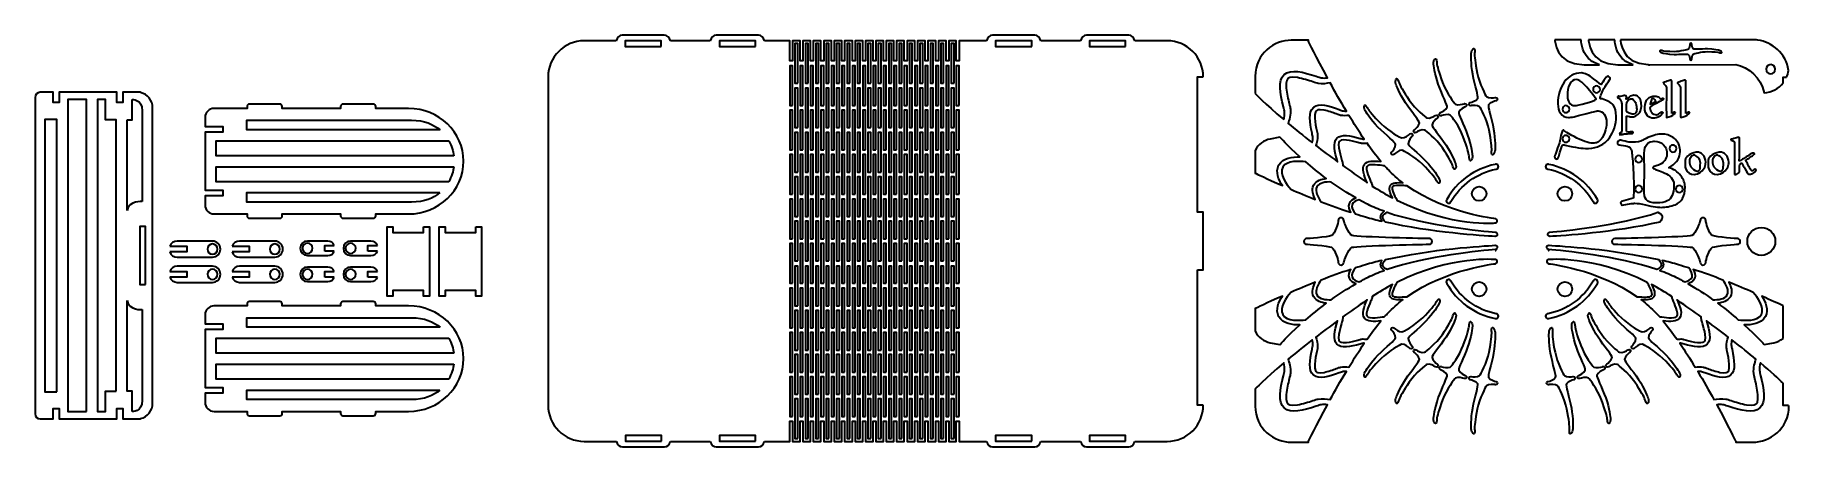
# Model space of a CAD drawing. Header units: centimetres. Extents: x -90 to 92, y -21 to 21.
import ezdxf

# ---------------------------------------------------------------- set-up
doc = ezdxf.new("R2010")
doc.units = ezdxf.units.CM
doc.header["$MEASUREMENT"] = 0
doc.layers.add('layer 1', color=7, linetype='Continuous')

msp = doc.modelspace()

# ---------------------------------------------------------------- linework, layer by layer
at = {"layer": 'layer 1', "color": 250, "lineweight": 35}
for points in [[(-32.67087, 20.80121), (-34.74192, 20.80121), (-36.42085, 19.12231), (-36.42085, 17.05122)], [(-29.37136, 20.80121), (-29.37136, 20.80121), (-32.67087, 20.80121), (-32.67087, 20.80121)], [(-28.74367, 21.39032), (-29.03291, 21.39032), (-29.27907, 21.14461), (-29.37136, 20.80121)], [(-24.36647, 21.39032), (-24.36647, 21.39032), (-28.74367, 21.39032), (-28.74367, 21.39032)], [(-23.73874, 20.80121), (-23.83103, 21.14461), (-24.07718, 21.39032), (-24.36647, 21.39032)], [(-19.60231, 20.80121), (-19.60231, 20.80121), (-23.73874, 20.80121), (-23.73874, 20.80121)], [(-18.97458, 21.39032), (-19.26387, 21.39032), (-19.51002, 21.14461), (-19.60231, 20.80121)], [(-14.59738, 21.39032), (-14.59738, 21.39032), (-18.97458, 21.39032), (-18.97458, 21.39032)], [(-13.96968, 20.80121), (-14.06198, 21.14461), (-14.30813, 21.39032), (-14.59738, 21.39032)], [(9.68013, 21.39032), (9.39088, 21.39032), (9.14473, 21.14461), (9.05243, 20.80121)], [(14.05733, 21.39032), (14.05733, 21.39032), (9.68013, 21.39032), (9.68013, 21.39032)], [(14.68503, 20.80121), (14.59273, 21.14461), (14.34661, 21.39032), (14.05733, 21.39032)], [(18.80229, 20.80121), (18.80229, 20.80121), (14.68503, 20.80121), (14.68503, 20.80121)], [(19.42999, 21.39032), (19.14074, 21.39032), (18.89459, 21.14461), (18.80229, 20.80121)], [(23.80719, 21.39032), (23.80719, 21.39032), (19.42999, 21.39032), (19.42999, 21.39032)], [(24.43489, 20.80121), (24.34259, 21.14461), (24.09647, 21.39032), (23.80719, 21.39032)], [(27.78514, 20.80121), (27.78514, 20.80121), (24.43489, 20.80121), (24.43489, 20.80121)], [(31.53516, 17.05122), (31.53516, 19.12231), (29.85623, 20.80121), (27.78514, 20.80121)], [(-89.63521, 14.92938), (-89.63521, 14.92938), (-89.63525, -17.89038), (-89.63525, -17.89038)], [(-89.12444, 15.45766), (-89.40811, 15.44787), (-89.63521, 15.21547), (-89.63521, 14.92938)], [(-79.57738, 14.70952), (-79.57738, 14.70952), (-78.5191, 14.76244), (-78.5191, 13.54542)], [(-77.44161, 13.82661), (-77.44161, 14.61416), (-77.97718, 15.27135), (-78.68963, 15.42472)], [(-78.5191, 13.54542), (-78.5191, 13.54542), (-78.5191, 4.12674), (-78.5191, 4.12674)], [(-77.44161, -16.78288), (-77.44161, -16.78288), (-77.44161, 13.82661), (-77.44161, 13.82661)], [(-71.08006, 13.77924), (-71.58663, 13.77924), (-71.99729, 13.36424), (-71.99729, 12.85771)], [(-67.39674, 14.22882), (-67.53076, 14.22882), (-67.63969, 14.12272), (-67.64479, 13.98994)], [(-64.25051, 14.22882), (-64.25051, 14.22882), (-67.39674, 14.22882), (-67.39674, 14.22882)], [(-64.00229, 13.98546), (-64.00505, 14.1203), (-64.11501, 14.22882), (-64.25051, 14.22882)], [(-57.69645, 14.22882), (-57.82875, 14.22882), (-57.93658, 14.1254), (-57.94422, 13.99504)], [(-54.55019, 14.22882), (-54.55019, 14.22882), (-57.69645, 14.22882), (-57.69645, 14.22882)], [(-54.30173, 13.98036), (-54.30173, 14.11762), (-54.41297, 14.22882), (-54.55019, 14.22882)], [(-80.08635, 3.19711), (-80.08635, 3.19711), (-80.08635, 12.59296), (-80.08635, 12.59296)], [(-50.59222, 12.55151), (-49.26035, 12.55151), (-48.30575, 12.13824), (-47.63123, 11.5555)], [(-46.72128, 10.41724), (-46.42937, 9.88356), (-46.26862, 9.33352), (-46.196, 8.87556)], [(-46.196, 7.7373), (-46.26914, 7.276), (-46.43168, 6.72124), (-46.72768, 6.18391)], [(-78.5191, 4.12674), (-78.5191, 4.12674), (-79.90301, 4.21879), (-80.08635, 3.19711)], [(-71.99729, 3.75088), (-71.99729, 3.24431), (-71.58229, 2.83365), (-71.07572, 2.83365)], [(-47.64501, 5.04565), (-48.31873, 4.46915), (-49.2693, 4.06138), (-50.59222, 4.06138)], [(-67.64479, 2.61279), (-67.63466, 2.4848), (-67.52783, 2.38407), (-67.39729, 2.38407)], [(-67.39729, 2.38407), (-67.39729, 2.38407), (-64.25144, 2.38407), (-64.25144, 2.38407)], [(-64.25144, 2.38407), (-64.11418, 2.38407), (-64.00294, 2.49535), (-64.00294, 2.63256)], [(-57.94422, 2.61792), (-57.93658, 2.48753), (-57.82875, 2.38407), (-57.69645, 2.38407)], [(-57.69645, 2.38407), (-57.69645, 2.38407), (-54.55019, 2.38407), (-54.55019, 2.38407)], [(-54.55019, 2.38407), (-54.41297, 2.38407), (-54.30173, 2.49535), (-54.30173, 2.63256)], [(-74.89265, 0.02421), (-75.24797, 0.02421), (-75.55128, -0.19785), (-75.67179, -0.5107)], [(-71.23871, 0.02421), (-71.23871, 0.02421), (-74.89265, 0.02421), (-74.89265, 0.02421)], [(-68.42393, 0.02421), (-68.77926, 0.02421), (-69.08257, -0.19785), (-69.20307, -0.5107)], [(-64.76999, 0.02421), (-64.76999, 0.02421), (-68.42393, 0.02421), (-68.42393, 0.02421)], [(-59.28554, 0.02421), (-59.28554, 0.02421), (-61.38174, 0.02421), (-61.38174, 0.02421)], [(-58.59555, -0.42836), (-58.71152, -0.16212), (-58.97665, 0.02421), (-59.28554, 0.02421)], [(-54.80526, 0.02421), (-54.80526, 0.02421), (-56.90147, 0.02421), (-56.90147, 0.02421)], [(-54.11528, -0.42836), (-54.23124, -0.16212), (-54.49638, 0.02421), (-54.80526, 0.02421)], [(-75.67179, -1.11069), (-75.55128, -1.42354), (-75.24797, -1.64562), (-74.89265, -1.64562)], [(-74.89265, -1.64562), (-74.89265, -1.64562), (-71.23871, -1.64562), (-71.23871, -1.64562)], [(-69.20307, -1.11069), (-69.08257, -1.42354), (-68.77926, -1.64562), (-68.42393, -1.64562)], [(-68.42393, -1.64562), (-68.42393, -1.64562), (-64.76999, -1.64562), (-64.76999, -1.64562)], [(-61.38174, -1.48094), (-61.38174, -1.48094), (-59.28554, -1.48094), (-59.28554, -1.48094)], [(-58.59555, -1.02836), (-58.59555, -1.02836), (-59.59133, -1.02836), (-59.59133, -1.02836)], [(-59.28554, -1.48094), (-58.97665, -1.48094), (-58.71152, -1.29459), (-58.59555, -1.02836)], [(-56.90147, -1.48094), (-56.90147, -1.48094), (-54.80526, -1.48094), (-54.80526, -1.48094)], [(-54.11528, -1.02836), (-54.11528, -1.02836), (-55.11105, -1.02836), (-55.11105, -1.02836)], [(-54.80526, -1.48094), (-54.49638, -1.48094), (-54.23124, -1.29459), (-54.11528, -1.02836)], [(-74.89265, -2.59198), (-75.24797, -2.59198), (-75.55128, -2.81405), (-75.67179, -3.1269)], [(-71.23871, -2.59198), (-71.23871, -2.59198), (-74.89265, -2.59198), (-74.89265, -2.59198)], [(-68.42393, -2.59198), (-68.77926, -2.59198), (-69.08257, -2.81405), (-69.20307, -3.1269)], [(-64.76999, -2.59198), (-64.76999, -2.59198), (-68.42393, -2.59198), (-68.42393, -2.59198)], [(-59.28554, -2.67432), (-59.28554, -2.67432), (-61.38174, -2.67432), (-61.38174, -2.67432)], [(-58.59555, -3.1269), (-58.71152, -2.86066), (-58.97665, -2.67432), (-59.28554, -2.67432)], [(-54.80526, -2.67432), (-54.80526, -2.67432), (-56.90147, -2.67432), (-56.90147, -2.67432)], [(-54.11528, -3.1269), (-54.23124, -2.86066), (-54.49638, -2.67432), (-54.80526, -2.67432)], [(-75.67179, -3.7269), (-75.55128, -4.03975), (-75.24797, -4.26182), (-74.89265, -4.26182)], [(-74.89265, -4.26182), (-74.89265, -4.26182), (-71.23871, -4.26182), (-71.23871, -4.26182)], [(-69.20307, -3.7269), (-69.08257, -4.03975), (-68.77926, -4.26182), (-68.42393, -4.26182)], [(-68.42393, -4.26182), (-68.42393, -4.26182), (-64.76999, -4.26182), (-64.76999, -4.26182)], [(-61.38174, -4.17948), (-61.38174, -4.17948), (-59.28554, -4.17948), (-59.28554, -4.17948)], [(-58.59555, -3.7269), (-58.59555, -3.7269), (-59.59133, -3.7269), (-59.59133, -3.7269)], [(-59.28554, -4.17948), (-58.97665, -4.17948), (-58.71152, -3.99314), (-58.59555, -3.7269)], [(-56.90147, -4.17948), (-56.90147, -4.17948), (-54.80526, -4.17948), (-54.80526, -4.17948)], [(-54.11528, -3.7269), (-54.11528, -3.7269), (-55.11105, -3.7269), (-55.11105, -3.7269)], [(-54.80526, -4.17948), (-54.49638, -4.17948), (-54.23124, -3.99314), (-54.11528, -3.7269)], [(-80.08635, -6.159), (-79.90301, -7.18068), (-78.5191, -7.08862), (-78.5191, -7.08862)], [(-78.5191, -7.08862), (-78.5191, -7.08862), (-78.5191, -16.50731), (-78.5191, -16.50731)], [(-71.08006, -6.69829), (-71.58663, -6.69829), (-71.99729, -7.11329), (-71.99729, -7.61982)], [(-67.39674, -6.24871), (-67.53076, -6.24871), (-67.63969, -6.35482), (-67.64479, -6.48759)], [(-64.25051, -6.24871), (-64.25051, -6.24871), (-67.39674, -6.24871), (-67.39674, -6.24871)], [(-64.00229, -6.49207), (-64.00505, -6.35723), (-64.11501, -6.24871), (-64.25051, -6.24871)], [(-57.69645, -6.24871), (-57.82875, -6.24871), (-57.93658, -6.35213), (-57.94422, -6.48249)], [(-54.55019, -6.24871), (-54.55019, -6.24871), (-57.69645, -6.24871), (-57.69645, -6.24871)], [(-54.30173, -6.49717), (-54.30173, -6.35992), (-54.41297, -6.24871), (-54.55019, -6.24871)], [(-50.59222, -7.92602), (-49.26035, -7.92602), (-48.30575, -8.33929), (-47.63123, -8.92203)], [(-46.72128, -10.06029), (-46.42937, -10.59398), (-46.26862, -11.14402), (-46.196, -11.60197)], [(-46.196, -12.74023), (-46.26914, -13.20153), (-46.43168, -13.7563), (-46.72768, -14.29363)], [(-47.64501, -15.43189), (-48.31873, -16.00839), (-49.2693, -16.41615), (-50.59222, -16.41615)], [(-89.63525, -17.89038), (-89.63525, -18.18259), (-89.39829, -18.41954), (-89.10608, -18.41954)], [(-78.5191, -16.50731), (-78.5191, -17.72432), (-79.57738, -17.67141), (-79.57738, -17.67141)], [(-78.68963, -18.38103), (-77.97718, -18.22765), (-77.44161, -17.57046), (-77.44161, -16.78288)], [(-71.99729, -16.72666), (-71.99729, -17.23322), (-71.58229, -17.64388), (-71.07572, -17.64388)], [(-67.64479, -17.86474), (-67.63466, -17.99273), (-67.52783, -18.09346), (-67.39729, -18.09346)], [(-67.39729, -18.09346), (-67.39729, -18.09346), (-64.25144, -18.09346), (-64.25144, -18.09346)], [(-64.25144, -18.09346), (-64.11418, -18.09346), (-64.00294, -17.98219), (-64.00294, -17.84497)], [(-57.94422, -17.85961), (-57.93658, -17.99001), (-57.82875, -18.09346), (-57.69645, -18.09346)], [(-57.69645, -18.09346), (-57.69645, -18.09346), (-54.55019, -18.09346), (-54.55019, -18.09346)], [(-54.55019, -18.09346), (-54.41297, -18.09346), (-54.30173, -17.98219), (-54.30173, -17.84497)], [(-36.42085, -17.00533), (-36.42085, -19.07642), (-34.74192, -20.75532), (-32.67087, -20.75532)], [(27.78514, -20.75532), (29.85623, -20.75532), (31.53516, -19.07642), (31.53516, -17.00533)], [(-32.67087, -20.75532), (-32.67087, -20.75532), (-29.34217, -20.75532), (-29.34217, -20.75532)], [(-29.34217, -20.75532), (-29.24711, -21.0917), (-29.00365, -21.33106), (-28.71819, -21.33106)], [(-28.71819, -21.33106), (-28.71819, -21.33106), (-24.34099, -21.33106), (-24.34099, -21.33106)], [(-24.34099, -21.33106), (-24.0555, -21.33106), (-23.81203, -21.0917), (-23.71698, -20.75532)], [(-23.71698, -20.75532), (-23.71698, -20.75532), (-19.59859, -20.75532), (-19.59859, -20.75532)], [(-19.59859, -20.75532), (-19.50354, -21.0917), (-19.26008, -21.33106), (-18.97458, -21.33106)], [(-18.97458, -21.33106), (-18.97458, -21.33106), (-14.59738, -21.33106), (-14.59738, -21.33106)], [(-14.59738, -21.33106), (-14.31192, -21.33106), (-14.06846, -21.0917), (-13.97341, -20.75532)], [(9.05615, -20.75532), (9.15117, -21.0917), (9.39463, -21.33106), (9.68013, -21.33106)], [(9.68013, -21.33106), (9.68013, -21.33106), (14.05733, -21.33106), (14.05733, -21.33106)], [(14.05733, -21.33106), (14.34282, -21.33106), (14.58629, -21.0917), (14.6813, -20.75532)], [(14.6813, -20.75532), (14.6813, -20.75532), (18.79747, -20.75532), (18.79747, -20.75532)], [(18.79747, -20.75532), (18.89252, -21.0917), (19.13598, -21.33106), (19.42148, -21.33106)], [(19.42148, -21.33106), (19.42148, -21.33106), (23.79868, -21.33106), (23.79868, -21.33106)], [(23.79868, -21.33106), (24.08418, -21.33106), (24.32764, -21.0917), (24.42269, -20.75532)], [(24.42269, -20.75532), (24.42269, -20.75532), (27.78514, -20.75532), (27.78514, -20.75532)]]:
    msp.add_open_spline(points, degree=3, dxfattribs=at)
for points, knots in [([(-24.68751, 20.20121), (-24.68751, 20.20121), (-28.42258, 20.20121), (-28.42258, 20.20121), (-28.42258, 20.20121), (-28.42258, 20.20121), (-28.42258, 20.80121), (-28.42258, 20.80121), (-28.42258, 20.80121), (-28.42258, 20.80121), (-24.68751, 20.80121), (-24.68751, 20.80121), (-24.68751, 20.80121), (-24.68751, 20.80121), (-24.68751, 20.20121), (-24.68751, 20.20121)], [0, 0, 0, 0, 0.2, 0.2, 0.2, 0.2, 0.4, 0.4, 0.4, 0.4, 0.6, 0.6, 0.6, 0.6, 1, 1, 1, 1]), ([(-14.91846, 20.20121), (-14.91846, 20.20121), (-18.65353, 20.20121), (-18.65353, 20.20121), (-18.65353, 20.20121), (-18.65353, 20.20121), (-18.65353, 20.80121), (-18.65353, 20.80121), (-18.65353, 20.80121), (-18.65353, 20.80121), (-14.91846, 20.80121), (-14.91846, 20.80121), (-14.91846, 20.80121), (-14.91846, 20.80121), (-14.91846, 20.20121), (-14.91846, 20.20121)], [0, 0, 0, 0, 0.2, 0.2, 0.2, 0.2, 0.4, 0.4, 0.4, 0.4, 0.6, 0.6, 0.6, 0.6, 1, 1, 1, 1]), ([(9.05243, 20.80121), (9.05243, 20.80121), (6.20802, 20.80121), (6.20802, 20.80121), (6.20802, 20.80121), (6.20802, 20.80121), (6.20802, 18.70666), (6.20802, 18.70666), (6.20802, 18.70666), (6.20802, 18.70666), (5.92201, 18.70666), (5.92201, 18.70666), (5.92201, 18.70666), (5.92201, 18.70666), (5.92201, 20.80121), (5.92201, 20.80121), (5.92201, 20.80121), (5.92201, 20.80121), (5.14945, 20.80121), (5.14945, 20.80121), (5.14945, 20.80121), (5.14945, 20.80121), (5.14945, 18.70666), (5.14945, 18.70666), (5.14945, 18.70666), (5.14945, 18.70666), (4.86344, 18.70666), (4.86344, 18.70666), (4.86344, 18.70666), (4.86344, 18.70666), (4.86344, 20.80121), (4.86344, 20.80121), (4.86344, 20.80121), (4.86344, 20.80121), (4.06762, 20.80121), (4.06762, 20.80121), (4.06762, 20.80121), (4.06762, 20.80121), (4.06762, 18.70666), (4.06762, 18.70666), (4.06762, 18.70666), (4.06762, 18.70666), (3.78161, 18.70666), (3.78161, 18.70666), (3.78161, 18.70666), (3.78161, 18.70666), (3.78161, 20.80121), (3.78161, 20.80121), (3.78161, 20.80121), (3.78161, 20.80121), (2.97987, 20.80121), (2.97987, 20.80121), (2.97987, 20.80121), (2.97987, 20.80121), (2.97987, 18.70666), (2.97987, 18.70666), (2.97987, 18.70666), (2.97987, 18.70666), (2.69386, 18.70666), (2.69386, 18.70666), (2.69386, 18.70666), (2.69386, 18.70666), (2.69386, 20.80121), (2.69386, 20.80121), (2.69386, 20.80121), (2.69386, 20.80121), (1.89804, 20.80121), (1.89804, 20.80121), (1.89804, 20.80121), (1.89804, 20.80121), (1.89804, 18.70666), (1.89804, 18.70666), (1.89804, 18.70666), (1.89804, 18.70666), (1.61202, 18.70666), (1.61202, 18.70666), (1.61202, 18.70666), (1.61202, 18.70666), (1.61202, 20.80121), (1.61202, 20.80121), (1.61202, 20.80121), (1.61202, 20.80121), (0.81028, 20.80121), (0.81028, 20.80121), (0.81028, 20.80121), (0.81028, 20.80121), (0.81028, 18.70666), (0.81028, 18.70666), (0.81028, 18.70666), (0.81028, 18.70666), (0.52427, 18.70666), (0.52427, 18.70666), (0.52427, 18.70666), (0.52427, 18.70666), (0.52427, 20.80121), (0.52427, 20.80121), (0.52427, 20.80121), (0.52427, 20.80121), (-0.27154, 20.80121), (-0.27154, 20.80121), (-0.27154, 20.80121), (-0.27154, 20.80121), (-0.27154, 18.70666), (-0.27154, 18.70666), (-0.27154, 18.70666), (-0.27154, 18.70666), (-0.55755, 18.70666), (-0.55755, 18.70666), (-0.55755, 18.70666), (-0.55755, 18.70666), (-0.55755, 20.80121), (-0.55755, 20.80121), (-0.55755, 20.80121), (-0.55755, 20.80121), (-1.34165, 20.80121), (-1.34165, 20.80121), (-1.34165, 20.80121), (-1.34165, 20.80121), (-1.34165, 18.70666), (-1.34165, 18.70666), (-1.34165, 18.70666), (-1.34165, 18.70666), (-1.62766, 18.70666), (-1.62766, 18.70666), (-1.62766, 18.70666), (-1.62766, 18.70666), (-1.62766, 20.80121), (-1.62766, 20.80121), (-1.62766, 20.80121), (-1.62766, 20.80121), (-2.42348, 20.80121), (-2.42348, 20.80121), (-2.42348, 20.80121), (-2.42348, 20.80121), (-2.42348, 18.70666), (-2.42348, 18.70666), (-2.42348, 18.70666), (-2.42348, 18.70666), (-2.70949, 18.70666), (-2.70949, 18.70666), (-2.70949, 18.70666), (-2.70949, 18.70666), (-2.70949, 20.80121), (-2.70949, 20.80121), (-2.70949, 20.80121), (-2.70949, 20.80121), (-3.49549, 20.80121), (-3.49549, 20.80121), (-3.49549, 20.80121), (-3.49549, 20.80121), (-3.49549, 18.70666), (-3.49549, 18.70666), (-3.49549, 18.70666), (-3.49549, 18.70666), (-3.7815, 18.70666), (-3.7815, 18.70666), (-3.7815, 18.70666), (-3.7815, 18.70666), (-3.7815, 20.80121), (-3.7815, 20.80121), (-3.7815, 20.80121), (-3.7815, 20.80121), (-4.57735, 20.80121), (-4.57735, 20.80121), (-4.57735, 20.80121), (-4.57735, 20.80121), (-4.57735, 18.70666), (-4.57735, 18.70666), (-4.57735, 18.70666), (-4.57735, 18.70666), (-4.86336, 18.70666), (-4.86336, 18.70666), (-4.86336, 18.70666), (-4.86336, 18.70666), (-4.86336, 20.80121), (-4.86336, 20.80121), (-4.86336, 20.80121), (-4.86336, 20.80121), (-5.66507, 20.80121), (-5.66507, 20.80121), (-5.66507, 20.80121), (-5.66507, 20.80121), (-5.66507, 18.70666), (-5.66507, 18.70666), (-5.66507, 18.70666), (-5.66507, 18.70666), (-5.95109, 18.70666), (-5.95109, 18.70666), (-5.95109, 18.70666), (-5.95109, 18.70666), (-5.95109, 20.80121), (-5.95109, 20.80121), (-5.95109, 20.80121), (-5.95109, 20.80121), (-6.74694, 20.80121), (-6.74694, 20.80121), (-6.74694, 20.80121), (-6.74694, 20.80121), (-6.74694, 18.70666), (-6.74694, 18.70666), (-6.74694, 18.70666), (-6.74694, 18.70666), (-7.03295, 18.70666), (-7.03295, 18.70666), (-7.03295, 18.70666), (-7.03295, 18.70666), (-7.03295, 20.80121), (-7.03295, 20.80121), (-7.03295, 20.80121), (-7.03295, 20.80121), (-7.83466, 20.80121), (-7.83466, 20.80121), (-7.83466, 20.80121), (-7.83466, 20.80121), (-7.83466, 18.70666), (-7.83466, 18.70666), (-7.83466, 18.70666), (-7.83466, 18.70666), (-8.12067, 18.70666), (-8.12067, 18.70666), (-8.12067, 18.70666), (-8.12067, 18.70666), (-8.12067, 20.80121), (-8.12067, 20.80121), (-8.12067, 20.80121), (-8.12067, 20.80121), (-8.91652, 20.80121), (-8.91652, 20.80121), (-8.91652, 20.80121), (-8.91652, 20.80121), (-8.91652, 18.70666), (-8.91652, 18.70666), (-8.91652, 18.70666), (-8.91652, 18.70666), (-9.20253, 18.70666), (-9.20253, 18.70666), (-9.20253, 18.70666), (-9.20253, 18.70666), (-9.20253, 20.80121), (-9.20253, 20.80121), (-9.20253, 20.80121), (-9.20253, 20.80121), (-9.9866, 20.80121), (-9.9866, 20.80121), (-9.9866, 20.80121), (-9.9866, 20.80121), (-9.9866, 18.70666), (-9.9866, 18.70666), (-9.9866, 18.70666), (-9.9866, 18.70666), (-10.27262, 18.70666), (-10.27262, 18.70666), (-10.27262, 18.70666), (-10.27262, 18.70666), (-10.27262, 20.80121), (-10.27262, 20.80121), (-10.27262, 20.80121), (-10.27262, 20.80121), (-11.06822, 20.80121), (-11.06822, 20.80121), (-11.06822, 20.80121), (-11.06822, 20.80121), (-11.06822, 18.70666), (-11.06822, 18.70666), (-11.06822, 18.70666), (-11.06822, 18.70666), (-11.35424, 18.70666), (-11.35424, 18.70666), (-11.35424, 18.70666), (-11.35424, 18.70666), (-11.35424, 20.80121), (-11.35424, 20.80121), (-11.35424, 20.80121), (-11.35424, 20.80121), (-13.96968, 20.80121), (-13.96968, 20.80121)], [0, 0, 0, 0, 0.014285714, 0.014285714, 0.014285714, 0.014285714, 0.028571429, 0.028571429, 0.028571429, 0.028571429, 0.042857143, 0.042857143, 0.042857143, 0.042857143, 0.057142857, 0.057142857, 0.057142857, 0.057142857, 0.071428571, 0.071428571, 0.071428571, 0.071428571, 0.085714286, 0.085714286, 0.085714286, 0.085714286, 0.1, 0.1, 0.1, 0.1, 0.114285714, 0.114285714, 0.114285714, 0.114285714, 0.128571429, 0.128571429, 0.128571429, 0.128571429, 0.142857143, 0.142857143, 0.142857143, 0.142857143, 0.157142857, 0.157142857, 0.157142857, 0.157142857, 0.171428571, 0.171428571, 0.171428571, 0.171428571, 0.185714286, 0.185714286, 0.185714286, 0.185714286, 0.2, 0.2, 0.2, 0.2, 0.214285714, 0.214285714, 0.214285714, 0.214285714, 0.228571429, 0.228571429, 0.228571429, 0.228571429, 0.242857143, 0.242857143, 0.242857143, 0.242857143, 0.257142857, 0.257142857, 0.257142857, 0.257142857, 0.271428571, 0.271428571, 0.271428571, 0.271428571, 0.285714286, 0.285714286, 0.285714286, 0.285714286, 0.3, 0.3, 0.3, 0.3, 0.314285714, 0.314285714, 0.314285714, 0.314285714, 0.328571429, 0.328571429, 0.328571429, 0.328571429, 0.342857143, 0.342857143, 0.342857143, 0.342857143, 0.357142857, 0.357142857, 0.357142857, 0.357142857, 0.371428571, 0.371428571, 0.371428571, 0.371428571, 0.385714286, 0.385714286, 0.385714286, 0.385714286, 0.4, 0.4, 0.4, 0.4, 0.414285714, 0.414285714, 0.414285714, 0.414285714, 0.428571429, 0.428571429, 0.428571429, 0.428571429, 0.442857143, 0.442857143, 0.442857143, 0.442857143, 0.457142857, 0.457142857, 0.457142857, 0.457142857, 0.471428571, 0.471428571, 0.471428571, 0.471428571, 0.485714286, 0.485714286, 0.485714286, 0.485714286, 0.5, 0.5, 0.5, 0.5, 0.514285714, 0.514285714, 0.514285714, 0.514285714, 0.528571429, 0.528571429, 0.528571429, 0.528571429, 0.542857143, 0.542857143, 0.542857143, 0.542857143, 0.557142857, 0.557142857, 0.557142857, 0.557142857, 0.571428571, 0.571428571, 0.571428571, 0.571428571, 0.585714286, 0.585714286, 0.585714286, 0.585714286, 0.6, 0.6, 0.6, 0.6, 0.614285714, 0.614285714, 0.614285714, 0.614285714, 0.628571429, 0.628571429, 0.628571429, 0.628571429, 0.642857143, 0.642857143, 0.642857143, 0.642857143, 0.657142857, 0.657142857, 0.657142857, 0.657142857, 0.671428571, 0.671428571, 0.671428571, 0.671428571, 0.685714286, 0.685714286, 0.685714286, 0.685714286, 0.7, 0.7, 0.7, 0.7, 0.714285714, 0.714285714, 0.714285714, 0.714285714, 0.728571429, 0.728571429, 0.728571429, 0.728571429, 0.742857143, 0.742857143, 0.742857143, 0.742857143, 0.757142857, 0.757142857, 0.757142857, 0.757142857, 0.771428571, 0.771428571, 0.771428571, 0.771428571, 0.785714286, 0.785714286, 0.785714286, 0.785714286, 0.8, 0.8, 0.8, 0.8, 0.814285714, 0.814285714, 0.814285714, 0.814285714, 0.828571429, 0.828571429, 0.828571429, 0.828571429, 0.842857143, 0.842857143, 0.842857143, 0.842857143, 0.857142857, 0.857142857, 0.857142857, 0.857142857, 0.871428571, 0.871428571, 0.871428571, 0.871428571, 0.885714286, 0.885714286, 0.885714286, 0.885714286, 0.9, 0.9, 0.9, 0.9, 0.914285714, 0.914285714, 0.914285714, 0.914285714, 0.928571429, 0.928571429, 0.928571429, 0.928571429, 0.942857143, 0.942857143, 0.942857143, 0.942857143, 0.957142857, 0.957142857, 0.957142857, 0.957142857, 0.971428571, 0.971428571, 0.971428571, 0.971428571, 1, 1, 1, 1]), ([(-10.53372, 16.40096), (-10.53372, 16.40096), (-10.81973, 16.40096), (-10.81973, 16.40096), (-10.81973, 16.40096), (-10.81973, 16.40096), (-10.81973, 20.51233), (-10.81973, 20.51233), (-10.81973, 20.51233), (-10.81973, 20.51233), (-10.53372, 20.51233), (-10.53372, 20.51233), (-10.53372, 20.51233), (-10.53372, 20.51233), (-10.53372, 16.40096), (-10.53372, 16.40096)], [0, 0, 0, 0, 0.2, 0.2, 0.2, 0.2, 0.4, 0.4, 0.4, 0.4, 0.6, 0.6, 0.6, 0.6, 1, 1, 1, 1]), ([(-9.4521, 16.40096), (-9.4521, 16.40096), (-9.73811, 16.40096), (-9.73811, 16.40096), (-9.73811, 16.40096), (-9.73811, 16.40096), (-9.73811, 20.51233), (-9.73811, 20.51233), (-9.73811, 20.51233), (-9.73811, 20.51233), (-9.4521, 20.51233), (-9.4521, 20.51233), (-9.4521, 20.51233), (-9.4521, 20.51233), (-9.4521, 16.40096), (-9.4521, 16.40096)], [0, 0, 0, 0, 0.2, 0.2, 0.2, 0.2, 0.4, 0.4, 0.4, 0.4, 0.6, 0.6, 0.6, 0.6, 1, 1, 1, 1]), ([(-8.38202, 16.40096), (-8.38202, 16.40096), (-8.66803, 16.40096), (-8.66803, 16.40096), (-8.66803, 16.40096), (-8.66803, 16.40096), (-8.66803, 20.51233), (-8.66803, 20.51233), (-8.66803, 20.51233), (-8.66803, 20.51233), (-8.38202, 20.51233), (-8.38202, 20.51233), (-8.38202, 20.51233), (-8.38202, 20.51233), (-8.38202, 16.40096), (-8.38202, 16.40096)], [0, 0, 0, 0, 0.2, 0.2, 0.2, 0.2, 0.4, 0.4, 0.4, 0.4, 0.6, 0.6, 0.6, 0.6, 1, 1, 1, 1]), ([(-7.30015, 16.40096), (-7.30015, 16.40096), (-7.58616, 16.40096), (-7.58616, 16.40096), (-7.58616, 16.40096), (-7.58616, 16.40096), (-7.58616, 20.51233), (-7.58616, 20.51233), (-7.58616, 20.51233), (-7.58616, 20.51233), (-7.30015, 20.51233), (-7.30015, 20.51233), (-7.30015, 20.51233), (-7.30015, 20.51233), (-7.30015, 16.40096), (-7.30015, 16.40096)], [0, 0, 0, 0, 0.2, 0.2, 0.2, 0.2, 0.4, 0.4, 0.4, 0.4, 0.6, 0.6, 0.6, 0.6, 1, 1, 1, 1]), ([(-6.21243, 16.40096), (-6.21243, 16.40096), (-6.49844, 16.40096), (-6.49844, 16.40096), (-6.49844, 16.40096), (-6.49844, 16.40096), (-6.49844, 20.51233), (-6.49844, 20.51233), (-6.49844, 20.51233), (-6.49844, 20.51233), (-6.21243, 20.51233), (-6.21243, 20.51233), (-6.21243, 20.51233), (-6.21243, 20.51233), (-6.21243, 16.40096), (-6.21243, 16.40096)], [0, 0, 0, 0, 0.2, 0.2, 0.2, 0.2, 0.4, 0.4, 0.4, 0.4, 0.6, 0.6, 0.6, 0.6, 1, 1, 1, 1]), ([(-5.13057, 16.40096), (-5.13057, 16.40096), (-5.41658, 16.40096), (-5.41658, 16.40096), (-5.41658, 16.40096), (-5.41658, 16.40096), (-5.41658, 20.51233), (-5.41658, 20.51233), (-5.41658, 20.51233), (-5.41658, 20.51233), (-5.13057, 20.51233), (-5.13057, 20.51233), (-5.13057, 20.51233), (-5.13057, 20.51233), (-5.13057, 16.40096), (-5.13057, 16.40096)], [0, 0, 0, 0, 0.2, 0.2, 0.2, 0.2, 0.4, 0.4, 0.4, 0.4, 0.6, 0.6, 0.6, 0.6, 1, 1, 1, 1]), ([(-4.04285, 16.40096), (-4.04285, 16.40096), (-4.32886, 16.40096), (-4.32886, 16.40096), (-4.32886, 16.40096), (-4.32886, 16.40096), (-4.32886, 20.51233), (-4.32886, 20.51233), (-4.32886, 20.51233), (-4.32886, 20.51233), (-4.04285, 20.51233), (-4.04285, 20.51233), (-4.04285, 20.51233), (-4.04285, 20.51233), (-4.04285, 16.40096), (-4.04285, 16.40096)], [0, 0, 0, 0, 0.2, 0.2, 0.2, 0.2, 0.4, 0.4, 0.4, 0.4, 0.6, 0.6, 0.6, 0.6, 1, 1, 1, 1]), ([(-2.96099, 16.40096), (-2.96099, 16.40096), (-3.247, 16.40096), (-3.247, 16.40096), (-3.247, 16.40096), (-3.247, 16.40096), (-3.247, 20.51233), (-3.247, 20.51233), (-3.247, 20.51233), (-3.247, 20.51233), (-2.96099, 20.51233), (-2.96099, 20.51233), (-2.96099, 20.51233), (-2.96099, 20.51233), (-2.96099, 16.40096), (-2.96099, 16.40096)], [0, 0, 0, 0, 0.2, 0.2, 0.2, 0.2, 0.4, 0.4, 0.4, 0.4, 0.6, 0.6, 0.6, 0.6, 1, 1, 1, 1]), ([(-1.88898, 16.40096), (-1.88898, 16.40096), (-2.17499, 16.40096), (-2.17499, 16.40096), (-2.17499, 16.40096), (-2.17499, 16.40096), (-2.17499, 20.51233), (-2.17499, 20.51233), (-2.17499, 20.51233), (-2.17499, 20.51233), (-1.88898, 20.51233), (-1.88898, 20.51233), (-1.88898, 20.51233), (-1.88898, 20.51233), (-1.88898, 16.40096), (-1.88898, 16.40096)], [0, 0, 0, 0, 0.2, 0.2, 0.2, 0.2, 0.4, 0.4, 0.4, 0.4, 0.6, 0.6, 0.6, 0.6, 1, 1, 1, 1]), ([(-0.80715, 16.40096), (-0.80715, 16.40096), (-1.09316, 16.40096), (-1.09316, 16.40096), (-1.09316, 16.40096), (-1.09316, 16.40096), (-1.09316, 20.51233), (-1.09316, 20.51233), (-1.09316, 20.51233), (-1.09316, 20.51233), (-0.80715, 20.51233), (-0.80715, 20.51233), (-0.80715, 20.51233), (-0.80715, 20.51233), (-0.80715, 16.40096), (-0.80715, 16.40096)], [0, 0, 0, 0, 0.2, 0.2, 0.2, 0.2, 0.4, 0.4, 0.4, 0.4, 0.6, 0.6, 0.6, 0.6, 1, 1, 1, 1]), ([(0.26296, 16.40096), (0.26296, 16.40096), (-0.02304, 16.40096), (-0.02304, 16.40096), (-0.02304, 16.40096), (-0.02304, 16.40096), (-0.02304, 20.51233), (-0.02304, 20.51233), (-0.02304, 20.51233), (-0.02304, 20.51233), (0.26296, 20.51233), (0.26296, 20.51233), (0.26296, 20.51233), (0.26296, 20.51233), (0.26296, 16.40096), (0.26296, 16.40096)], [0, 0, 0, 0, 0.2, 0.2, 0.2, 0.2, 0.4, 0.4, 0.4, 0.4, 0.6, 0.6, 0.6, 0.6, 1, 1, 1, 1]), ([(1.34479, 16.40096), (1.34479, 16.40096), (1.05878, 16.40096), (1.05878, 16.40096), (1.05878, 16.40096), (1.05878, 16.40096), (1.05878, 20.51233), (1.05878, 20.51233), (1.05878, 20.51233), (1.05878, 20.51233), (1.34479, 20.51233), (1.34479, 20.51233), (1.34479, 20.51233), (1.34479, 20.51233), (1.34479, 16.40096), (1.34479, 16.40096)], [0, 0, 0, 0, 0.2, 0.2, 0.2, 0.2, 0.4, 0.4, 0.4, 0.4, 0.6, 0.6, 0.6, 0.6, 1, 1, 1, 1]), ([(2.43254, 16.40096), (2.43254, 16.40096), (2.14653, 16.40096), (2.14653, 16.40096), (2.14653, 16.40096), (2.14653, 16.40096), (2.14653, 20.51233), (2.14653, 20.51233), (2.14653, 20.51233), (2.14653, 20.51233), (2.43254, 20.51233), (2.43254, 20.51233), (2.43254, 20.51233), (2.43254, 20.51233), (2.43254, 16.40096), (2.43254, 16.40096)], [0, 0, 0, 0, 0.2, 0.2, 0.2, 0.2, 0.4, 0.4, 0.4, 0.4, 0.6, 0.6, 0.6, 0.6, 1, 1, 1, 1]), ([(3.51437, 16.40096), (3.51437, 16.40096), (3.22836, 16.40096), (3.22836, 16.40096), (3.22836, 16.40096), (3.22836, 16.40096), (3.22836, 20.51233), (3.22836, 20.51233), (3.22836, 20.51233), (3.22836, 20.51233), (3.51437, 20.51233), (3.51437, 20.51233), (3.51437, 20.51233), (3.51437, 20.51233), (3.51437, 16.40096), (3.51437, 16.40096)], [0, 0, 0, 0, 0.2, 0.2, 0.2, 0.2, 0.4, 0.4, 0.4, 0.4, 0.6, 0.6, 0.6, 0.6, 1, 1, 1, 1]), ([(4.60213, 16.40096), (4.60213, 16.40096), (4.31611, 16.40096), (4.31611, 16.40096), (4.31611, 16.40096), (4.31611, 16.40096), (4.31611, 20.51233), (4.31611, 20.51233), (4.31611, 20.51233), (4.31611, 20.51233), (4.60213, 20.51233), (4.60213, 20.51233), (4.60213, 20.51233), (4.60213, 20.51233), (4.60213, 16.40096), (4.60213, 16.40096)], [0, 0, 0, 0, 0.2, 0.2, 0.2, 0.2, 0.4, 0.4, 0.4, 0.4, 0.6, 0.6, 0.6, 0.6, 1, 1, 1, 1]), ([(5.68395, 16.40096), (5.68395, 16.40096), (5.39794, 16.40096), (5.39794, 16.40096), (5.39794, 16.40096), (5.39794, 16.40096), (5.39794, 20.51233), (5.39794, 20.51233), (5.39794, 20.51233), (5.39794, 20.51233), (5.68395, 20.51233), (5.68395, 20.51233), (5.68395, 20.51233), (5.68395, 20.51233), (5.68395, 16.40096), (5.68395, 16.40096)], [0, 0, 0, 0, 0.2, 0.2, 0.2, 0.2, 0.4, 0.4, 0.4, 0.4, 0.6, 0.6, 0.6, 0.6, 1, 1, 1, 1]), ([(13.73628, 20.20121), (13.73628, 20.20121), (10.00121, 20.20121), (10.00121, 20.20121), (10.00121, 20.20121), (10.00121, 20.20121), (10.00121, 20.80121), (10.00121, 20.80121), (10.00121, 20.80121), (10.00121, 20.80121), (13.73628, 20.80121), (13.73628, 20.80121), (13.73628, 20.80121), (13.73628, 20.80121), (13.73628, 20.20121), (13.73628, 20.20121)], [0, 0, 0, 0, 0.2, 0.2, 0.2, 0.2, 0.4, 0.4, 0.4, 0.4, 0.6, 0.6, 0.6, 0.6, 1, 1, 1, 1]), ([(23.48614, 20.20121), (23.48614, 20.20121), (19.75107, 20.20121), (19.75107, 20.20121), (19.75107, 20.20121), (19.75107, 20.20121), (19.75107, 20.80121), (19.75107, 20.80121), (19.75107, 20.80121), (19.75107, 20.80121), (23.48614, 20.80121), (23.48614, 20.80121), (23.48614, 20.80121), (23.48614, 20.80121), (23.48614, 20.20121), (23.48614, 20.20121)], [0, 0, 0, 0, 0.2, 0.2, 0.2, 0.2, 0.4, 0.4, 0.4, 0.4, 0.6, 0.6, 0.6, 0.6, 1, 1, 1, 1]), ([(-11.06822, 14.09526), (-11.06822, 14.09526), (-11.35424, 14.09526), (-11.35424, 14.09526), (-11.35424, 14.09526), (-11.35424, 14.09526), (-11.35424, 18.20663), (-11.35424, 18.20663), (-11.35424, 18.20663), (-11.35424, 18.20663), (-11.06822, 18.20663), (-11.06822, 18.20663), (-11.06822, 18.20663), (-11.06822, 18.20663), (-11.06822, 14.09526), (-11.06822, 14.09526)], [0, 0, 0, 0, 0.2, 0.2, 0.2, 0.2, 0.4, 0.4, 0.4, 0.4, 0.6, 0.6, 0.6, 0.6, 1, 1, 1, 1]), ([(-9.9866, 14.09526), (-9.9866, 14.09526), (-10.27262, 14.09526), (-10.27262, 14.09526), (-10.27262, 14.09526), (-10.27262, 14.09526), (-10.27262, 18.20663), (-10.27262, 18.20663), (-10.27262, 18.20663), (-10.27262, 18.20663), (-9.9866, 18.20663), (-9.9866, 18.20663), (-9.9866, 18.20663), (-9.9866, 18.20663), (-9.9866, 14.09526), (-9.9866, 14.09526)], [0, 0, 0, 0, 0.2, 0.2, 0.2, 0.2, 0.4, 0.4, 0.4, 0.4, 0.6, 0.6, 0.6, 0.6, 1, 1, 1, 1]), ([(-8.91652, 14.09526), (-8.91652, 14.09526), (-9.20253, 14.09526), (-9.20253, 14.09526), (-9.20253, 14.09526), (-9.20253, 14.09526), (-9.20253, 18.20663), (-9.20253, 18.20663), (-9.20253, 18.20663), (-9.20253, 18.20663), (-8.91652, 18.20663), (-8.91652, 18.20663), (-8.91652, 18.20663), (-8.91652, 18.20663), (-8.91652, 14.09526), (-8.91652, 14.09526)], [0, 0, 0, 0, 0.2, 0.2, 0.2, 0.2, 0.4, 0.4, 0.4, 0.4, 0.6, 0.6, 0.6, 0.6, 1, 1, 1, 1]), ([(-7.83466, 14.09526), (-7.83466, 14.09526), (-8.12067, 14.09526), (-8.12067, 14.09526), (-8.12067, 14.09526), (-8.12067, 14.09526), (-8.12067, 18.20663), (-8.12067, 18.20663), (-8.12067, 18.20663), (-8.12067, 18.20663), (-7.83466, 18.20663), (-7.83466, 18.20663), (-7.83466, 18.20663), (-7.83466, 18.20663), (-7.83466, 14.09526), (-7.83466, 14.09526)], [0, 0, 0, 0, 0.2, 0.2, 0.2, 0.2, 0.4, 0.4, 0.4, 0.4, 0.6, 0.6, 0.6, 0.6, 1, 1, 1, 1]), ([(-6.74694, 14.09526), (-6.74694, 14.09526), (-7.03295, 14.09526), (-7.03295, 14.09526), (-7.03295, 14.09526), (-7.03295, 14.09526), (-7.03295, 18.20663), (-7.03295, 18.20663), (-7.03295, 18.20663), (-7.03295, 18.20663), (-6.74694, 18.20663), (-6.74694, 18.20663), (-6.74694, 18.20663), (-6.74694, 18.20663), (-6.74694, 14.09526), (-6.74694, 14.09526)], [0, 0, 0, 0, 0.2, 0.2, 0.2, 0.2, 0.4, 0.4, 0.4, 0.4, 0.6, 0.6, 0.6, 0.6, 1, 1, 1, 1]), ([(-5.66507, 14.09526), (-5.66507, 14.09526), (-5.95109, 14.09526), (-5.95109, 14.09526), (-5.95109, 14.09526), (-5.95109, 14.09526), (-5.95109, 18.20663), (-5.95109, 18.20663), (-5.95109, 18.20663), (-5.95109, 18.20663), (-5.66507, 18.20663), (-5.66507, 18.20663), (-5.66507, 18.20663), (-5.66507, 18.20663), (-5.66507, 14.09526), (-5.66507, 14.09526)], [0, 0, 0, 0, 0.2, 0.2, 0.2, 0.2, 0.4, 0.4, 0.4, 0.4, 0.6, 0.6, 0.6, 0.6, 1, 1, 1, 1]), ([(-4.57735, 14.09526), (-4.57735, 14.09526), (-4.86336, 14.09526), (-4.86336, 14.09526), (-4.86336, 14.09526), (-4.86336, 14.09526), (-4.86336, 18.20663), (-4.86336, 18.20663), (-4.86336, 18.20663), (-4.86336, 18.20663), (-4.57735, 18.20663), (-4.57735, 18.20663), (-4.57735, 18.20663), (-4.57735, 18.20663), (-4.57735, 14.09526), (-4.57735, 14.09526)], [0, 0, 0, 0, 0.2, 0.2, 0.2, 0.2, 0.4, 0.4, 0.4, 0.4, 0.6, 0.6, 0.6, 0.6, 1, 1, 1, 1]), ([(-3.49549, 14.09526), (-3.49549, 14.09526), (-3.7815, 14.09526), (-3.7815, 14.09526), (-3.7815, 14.09526), (-3.7815, 14.09526), (-3.7815, 18.20663), (-3.7815, 18.20663), (-3.7815, 18.20663), (-3.7815, 18.20663), (-3.49549, 18.20663), (-3.49549, 18.20663), (-3.49549, 18.20663), (-3.49549, 18.20663), (-3.49549, 14.09526), (-3.49549, 14.09526)], [0, 0, 0, 0, 0.2, 0.2, 0.2, 0.2, 0.4, 0.4, 0.4, 0.4, 0.6, 0.6, 0.6, 0.6, 1, 1, 1, 1]), ([(-2.42348, 14.09526), (-2.42348, 14.09526), (-2.70949, 14.09526), (-2.70949, 14.09526), (-2.70949, 14.09526), (-2.70949, 14.09526), (-2.70949, 18.20663), (-2.70949, 18.20663), (-2.70949, 18.20663), (-2.70949, 18.20663), (-2.42348, 18.20663), (-2.42348, 18.20663), (-2.42348, 18.20663), (-2.42348, 18.20663), (-2.42348, 14.09526), (-2.42348, 14.09526)], [0, 0, 0, 0, 0.2, 0.2, 0.2, 0.2, 0.4, 0.4, 0.4, 0.4, 0.6, 0.6, 0.6, 0.6, 1, 1, 1, 1]), ([(-1.34165, 14.09526), (-1.34165, 14.09526), (-1.62766, 14.09526), (-1.62766, 14.09526), (-1.62766, 14.09526), (-1.62766, 14.09526), (-1.62766, 18.20663), (-1.62766, 18.20663), (-1.62766, 18.20663), (-1.62766, 18.20663), (-1.34165, 18.20663), (-1.34165, 18.20663), (-1.34165, 18.20663), (-1.34165, 18.20663), (-1.34165, 14.09526), (-1.34165, 14.09526)], [0, 0, 0, 0, 0.2, 0.2, 0.2, 0.2, 0.4, 0.4, 0.4, 0.4, 0.6, 0.6, 0.6, 0.6, 1, 1, 1, 1]), ([(-0.27154, 14.09526), (-0.27154, 14.09526), (-0.55755, 14.09526), (-0.55755, 14.09526), (-0.55755, 14.09526), (-0.55755, 14.09526), (-0.55755, 18.20663), (-0.55755, 18.20663), (-0.55755, 18.20663), (-0.55755, 18.20663), (-0.27154, 18.20663), (-0.27154, 18.20663), (-0.27154, 18.20663), (-0.27154, 18.20663), (-0.27154, 14.09526), (-0.27154, 14.09526)], [0, 0, 0, 0, 0.2, 0.2, 0.2, 0.2, 0.4, 0.4, 0.4, 0.4, 0.6, 0.6, 0.6, 0.6, 1, 1, 1, 1]), ([(0.81028, 14.09526), (0.81028, 14.09526), (0.52427, 14.09526), (0.52427, 14.09526), (0.52427, 14.09526), (0.52427, 14.09526), (0.52427, 18.20663), (0.52427, 18.20663), (0.52427, 18.20663), (0.52427, 18.20663), (0.81028, 18.20663), (0.81028, 18.20663), (0.81028, 18.20663), (0.81028, 18.20663), (0.81028, 14.09526), (0.81028, 14.09526)], [0, 0, 0, 0, 0.2, 0.2, 0.2, 0.2, 0.4, 0.4, 0.4, 0.4, 0.6, 0.6, 0.6, 0.6, 1, 1, 1, 1]), ([(1.89804, 14.09526), (1.89804, 14.09526), (1.61202, 14.09526), (1.61202, 14.09526), (1.61202, 14.09526), (1.61202, 14.09526), (1.61202, 18.20663), (1.61202, 18.20663), (1.61202, 18.20663), (1.61202, 18.20663), (1.89804, 18.20663), (1.89804, 18.20663), (1.89804, 18.20663), (1.89804, 18.20663), (1.89804, 14.09526), (1.89804, 14.09526)], [0, 0, 0, 0, 0.2, 0.2, 0.2, 0.2, 0.4, 0.4, 0.4, 0.4, 0.6, 0.6, 0.6, 0.6, 1, 1, 1, 1]), ([(2.97987, 14.09526), (2.97987, 14.09526), (2.69386, 14.09526), (2.69386, 14.09526), (2.69386, 14.09526), (2.69386, 14.09526), (2.69386, 18.20663), (2.69386, 18.20663), (2.69386, 18.20663), (2.69386, 18.20663), (2.97987, 18.20663), (2.97987, 18.20663), (2.97987, 18.20663), (2.97987, 18.20663), (2.97987, 14.09526), (2.97987, 14.09526)], [0, 0, 0, 0, 0.2, 0.2, 0.2, 0.2, 0.4, 0.4, 0.4, 0.4, 0.6, 0.6, 0.6, 0.6, 1, 1, 1, 1]), ([(4.06762, 14.09526), (4.06762, 14.09526), (3.78161, 14.09526), (3.78161, 14.09526), (3.78161, 14.09526), (3.78161, 14.09526), (3.78161, 18.20663), (3.78161, 18.20663), (3.78161, 18.20663), (3.78161, 18.20663), (4.06762, 18.20663), (4.06762, 18.20663), (4.06762, 18.20663), (4.06762, 18.20663), (4.06762, 14.09526), (4.06762, 14.09526)], [0, 0, 0, 0, 0.2, 0.2, 0.2, 0.2, 0.4, 0.4, 0.4, 0.4, 0.6, 0.6, 0.6, 0.6, 1, 1, 1, 1]), ([(5.14945, 14.09526), (5.14945, 14.09526), (4.86344, 14.09526), (4.86344, 14.09526), (4.86344, 14.09526), (4.86344, 14.09526), (4.86344, 18.20663), (4.86344, 18.20663), (4.86344, 18.20663), (4.86344, 18.20663), (5.14945, 18.20663), (5.14945, 18.20663), (5.14945, 18.20663), (5.14945, 18.20663), (5.14945, 14.09526), (5.14945, 14.09526)], [0, 0, 0, 0, 0.2, 0.2, 0.2, 0.2, 0.4, 0.4, 0.4, 0.4, 0.6, 0.6, 0.6, 0.6, 1, 1, 1, 1]), ([(6.20802, 14.09526), (6.20802, 14.09526), (5.92201, 14.09526), (5.92201, 14.09526), (5.92201, 14.09526), (5.92201, 14.09526), (5.92201, 18.20663), (5.92201, 18.20663), (5.92201, 18.20663), (5.92201, 18.20663), (6.20802, 18.20663), (6.20802, 18.20663), (6.20802, 18.20663), (6.20802, 18.20663), (6.20802, 14.09526), (6.20802, 14.09526)], [0, 0, 0, 0, 0.2, 0.2, 0.2, 0.2, 0.4, 0.4, 0.4, 0.4, 0.6, 0.6, 0.6, 0.6, 1, 1, 1, 1]), ([(-36.42085, 17.05122), (-36.42085, 17.05122), (-36.43147, 17.05118), (-36.43147, 17.05118), (-36.43147, 17.05118), (-36.43147, 17.05118), (-36.42085, -17.00533), (-36.42085, -17.00533)], [0, 0, 0, 0, 0.333333333, 0.333333333, 0.333333333, 0.333333333, 1, 1, 1, 1]), ([(30.93516, -2.96471), (30.93516, -2.96471), (31.51766, -2.96471), (31.51766, -2.96471), (31.51766, -2.96471), (31.51766, -2.96471), (31.51766, 3.03526), (31.51766, 3.03526), (31.51766, 3.03526), (31.51766, 3.03526), (30.93516, 3.03526), (30.93516, 3.03526), (30.93516, 3.03526), (30.93516, 3.03526), (30.93516, 17.05122), (30.93516, 17.05122), (30.93516, 17.05122), (30.93516, 17.05122), (31.53516, 17.05122), (31.53516, 17.05122)], [0, 0, 0, 0, 0.166666667, 0.166666667, 0.166666667, 0.166666667, 0.333333333, 0.333333333, 0.333333333, 0.333333333, 0.5, 0.5, 0.5, 0.5, 0.666666667, 0.666666667, 0.666666667, 0.666666667, 1, 1, 1, 1]), ([(-78.68963, 15.42472), (-78.68963, 15.42472), (-78.68963, 15.45766), (-78.68963, 15.45766), (-78.68963, 15.45766), (-78.68963, 15.45766), (-80.54615, 15.45766), (-80.54615, 15.45766), (-80.54615, 15.45766), (-80.54615, 15.45766), (-80.54615, 14.39932), (-80.54615, 14.39932), (-80.54615, 14.39932), (-80.54615, 14.39932), (-81.14615, 14.39932), (-81.14615, 14.39932), (-81.14615, 14.39932), (-81.14615, 14.39932), (-81.14615, 15.45766), (-81.14615, 15.45766), (-81.14615, 15.45766), (-81.14615, 15.45766), (-87.15054, 15.45766), (-87.15054, 15.45766), (-87.15054, 15.45766), (-87.15054, 15.45766), (-87.15054, 14.39932), (-87.15054, 14.39932), (-87.15054, 14.39932), (-87.15054, 14.39932), (-87.75054, 14.39932), (-87.75054, 14.39932), (-87.75054, 14.39932), (-87.75054, 14.39932), (-87.75054, 15.45766), (-87.75054, 15.45766), (-87.75054, 15.45766), (-87.75054, 15.45766), (-89.12444, 15.45766), (-89.12444, 15.45766)], [0, 0, 0, 0, 0.090909091, 0.090909091, 0.090909091, 0.090909091, 0.181818182, 0.181818182, 0.181818182, 0.181818182, 0.272727273, 0.272727273, 0.272727273, 0.272727273, 0.363636364, 0.363636364, 0.363636364, 0.363636364, 0.454545455, 0.454545455, 0.454545455, 0.454545455, 0.545454545, 0.545454545, 0.545454545, 0.545454545, 0.636363636, 0.636363636, 0.636363636, 0.636363636, 0.727272727, 0.727272727, 0.727272727, 0.727272727, 0.818181818, 0.818181818, 0.818181818, 0.818181818, 1, 1, 1, 1]), ([(-84.29514, -17.67141), (-84.29514, -17.67141), (-86.22438, -17.67141), (-86.22438, -17.67141), (-86.22438, -17.67141), (-86.22438, -17.67141), (-86.22438, 14.70952), (-86.22438, 14.70952), (-86.22438, 14.70952), (-86.22438, 14.70952), (-84.29514, 14.70952), (-84.29514, 14.70952), (-84.29514, 14.70952), (-84.29514, 14.70952), (-84.29514, -17.67141), (-84.29514, -17.67141)], [0, 0, 0, 0, 0.2, 0.2, 0.2, 0.2, 0.4, 0.4, 0.4, 0.4, 0.6, 0.6, 0.6, 0.6, 1, 1, 1, 1]), ([(-81.22613, -15.55484), (-81.22613, -15.55484), (-82.32891, -15.55484), (-82.32891, -15.55484), (-82.32891, -15.55484), (-82.32891, -15.55484), (-82.32891, -17.67141), (-82.32891, -17.67141), (-82.32891, -17.67141), (-82.32891, -17.67141), (-83.15537, -17.67141), (-83.15537, -17.67141), (-83.15537, -17.67141), (-83.15537, -17.67141), (-83.15537, 14.70952), (-83.15537, 14.70952), (-83.15537, 14.70952), (-83.15537, 14.70952), (-82.32891, 14.70952), (-82.32891, 14.70952), (-82.32891, 14.70952), (-82.32891, 14.70952), (-82.32891, 12.59296), (-82.32891, 12.59296), (-82.32891, 12.59296), (-82.32891, 12.59296), (-81.22613, 12.59296), (-81.22613, 12.59296), (-81.22613, 12.59296), (-81.22613, 12.59296), (-81.22613, -15.55484), (-81.22613, -15.55484)], [0, 0, 0, 0, 0.111111111, 0.111111111, 0.111111111, 0.111111111, 0.222222222, 0.222222222, 0.222222222, 0.222222222, 0.333333333, 0.333333333, 0.333333333, 0.333333333, 0.444444444, 0.444444444, 0.444444444, 0.444444444, 0.555555556, 0.555555556, 0.555555556, 0.555555556, 0.666666667, 0.666666667, 0.666666667, 0.666666667, 0.777777778, 0.777777778, 0.777777778, 0.777777778, 1, 1, 1, 1]), ([(-80.08635, 12.59296), (-80.08635, 12.59296), (-79.57738, 12.59296), (-79.57738, 12.59296), (-79.57738, 12.59296), (-79.57738, 12.59296), (-79.57738, 14.70952), (-79.57738, 14.70952)], [0, 0, 0, 0, 0.333333333, 0.333333333, 0.333333333, 0.333333333, 1, 1, 1, 1]), ([(-10.53372, 11.78649), (-10.53372, 11.78649), (-10.81973, 11.78649), (-10.81973, 11.78649), (-10.81973, 11.78649), (-10.81973, 11.78649), (-10.81973, 15.89787), (-10.81973, 15.89787), (-10.81973, 15.89787), (-10.81973, 15.89787), (-10.53372, 15.89787), (-10.53372, 15.89787), (-10.53372, 15.89787), (-10.53372, 15.89787), (-10.53372, 11.78649), (-10.53372, 11.78649)], [0, 0, 0, 0, 0.2, 0.2, 0.2, 0.2, 0.4, 0.4, 0.4, 0.4, 0.6, 0.6, 0.6, 0.6, 1, 1, 1, 1]), ([(-9.4521, 11.78649), (-9.4521, 11.78649), (-9.73811, 11.78649), (-9.73811, 11.78649), (-9.73811, 11.78649), (-9.73811, 11.78649), (-9.73811, 15.89787), (-9.73811, 15.89787), (-9.73811, 15.89787), (-9.73811, 15.89787), (-9.4521, 15.89787), (-9.4521, 15.89787), (-9.4521, 15.89787), (-9.4521, 15.89787), (-9.4521, 11.78649), (-9.4521, 11.78649)], [0, 0, 0, 0, 0.2, 0.2, 0.2, 0.2, 0.4, 0.4, 0.4, 0.4, 0.6, 0.6, 0.6, 0.6, 1, 1, 1, 1]), ([(-8.38202, 11.78649), (-8.38202, 11.78649), (-8.66803, 11.78649), (-8.66803, 11.78649), (-8.66803, 11.78649), (-8.66803, 11.78649), (-8.66803, 15.89787), (-8.66803, 15.89787), (-8.66803, 15.89787), (-8.66803, 15.89787), (-8.38202, 15.89787), (-8.38202, 15.89787), (-8.38202, 15.89787), (-8.38202, 15.89787), (-8.38202, 11.78649), (-8.38202, 11.78649)], [0, 0, 0, 0, 0.2, 0.2, 0.2, 0.2, 0.4, 0.4, 0.4, 0.4, 0.6, 0.6, 0.6, 0.6, 1, 1, 1, 1]), ([(-7.30015, 11.78649), (-7.30015, 11.78649), (-7.58616, 11.78649), (-7.58616, 11.78649), (-7.58616, 11.78649), (-7.58616, 11.78649), (-7.58616, 15.89787), (-7.58616, 15.89787), (-7.58616, 15.89787), (-7.58616, 15.89787), (-7.30015, 15.89787), (-7.30015, 15.89787), (-7.30015, 15.89787), (-7.30015, 15.89787), (-7.30015, 11.78649), (-7.30015, 11.78649)], [0, 0, 0, 0, 0.2, 0.2, 0.2, 0.2, 0.4, 0.4, 0.4, 0.4, 0.6, 0.6, 0.6, 0.6, 1, 1, 1, 1]), ([(-6.21243, 11.78649), (-6.21243, 11.78649), (-6.49844, 11.78649), (-6.49844, 11.78649), (-6.49844, 11.78649), (-6.49844, 11.78649), (-6.49844, 15.89787), (-6.49844, 15.89787), (-6.49844, 15.89787), (-6.49844, 15.89787), (-6.21243, 15.89787), (-6.21243, 15.89787), (-6.21243, 15.89787), (-6.21243, 15.89787), (-6.21243, 11.78649), (-6.21243, 11.78649)], [0, 0, 0, 0, 0.2, 0.2, 0.2, 0.2, 0.4, 0.4, 0.4, 0.4, 0.6, 0.6, 0.6, 0.6, 1, 1, 1, 1]), ([(-5.13057, 11.78649), (-5.13057, 11.78649), (-5.41658, 11.78649), (-5.41658, 11.78649), (-5.41658, 11.78649), (-5.41658, 11.78649), (-5.41658, 15.89787), (-5.41658, 15.89787), (-5.41658, 15.89787), (-5.41658, 15.89787), (-5.13057, 15.89787), (-5.13057, 15.89787), (-5.13057, 15.89787), (-5.13057, 15.89787), (-5.13057, 11.78649), (-5.13057, 11.78649)], [0, 0, 0, 0, 0.2, 0.2, 0.2, 0.2, 0.4, 0.4, 0.4, 0.4, 0.6, 0.6, 0.6, 0.6, 1, 1, 1, 1]), ([(-4.04285, 11.78649), (-4.04285, 11.78649), (-4.32886, 11.78649), (-4.32886, 11.78649), (-4.32886, 11.78649), (-4.32886, 11.78649), (-4.32886, 15.89787), (-4.32886, 15.89787), (-4.32886, 15.89787), (-4.32886, 15.89787), (-4.04285, 15.89787), (-4.04285, 15.89787), (-4.04285, 15.89787), (-4.04285, 15.89787), (-4.04285, 11.78649), (-4.04285, 11.78649)], [0, 0, 0, 0, 0.2, 0.2, 0.2, 0.2, 0.4, 0.4, 0.4, 0.4, 0.6, 0.6, 0.6, 0.6, 1, 1, 1, 1]), ([(-2.96099, 11.78649), (-2.96099, 11.78649), (-3.247, 11.78649), (-3.247, 11.78649), (-3.247, 11.78649), (-3.247, 11.78649), (-3.247, 15.89787), (-3.247, 15.89787), (-3.247, 15.89787), (-3.247, 15.89787), (-2.96099, 15.89787), (-2.96099, 15.89787), (-2.96099, 15.89787), (-2.96099, 15.89787), (-2.96099, 11.78649), (-2.96099, 11.78649)], [0, 0, 0, 0, 0.2, 0.2, 0.2, 0.2, 0.4, 0.4, 0.4, 0.4, 0.6, 0.6, 0.6, 0.6, 1, 1, 1, 1]), ([(-1.88898, 11.78649), (-1.88898, 11.78649), (-2.17499, 11.78649), (-2.17499, 11.78649), (-2.17499, 11.78649), (-2.17499, 11.78649), (-2.17499, 15.89787), (-2.17499, 15.89787), (-2.17499, 15.89787), (-2.17499, 15.89787), (-1.88898, 15.89787), (-1.88898, 15.89787), (-1.88898, 15.89787), (-1.88898, 15.89787), (-1.88898, 11.78649), (-1.88898, 11.78649)], [0, 0, 0, 0, 0.2, 0.2, 0.2, 0.2, 0.4, 0.4, 0.4, 0.4, 0.6, 0.6, 0.6, 0.6, 1, 1, 1, 1]), ([(-0.80715, 11.78649), (-0.80715, 11.78649), (-1.09316, 11.78649), (-1.09316, 11.78649), (-1.09316, 11.78649), (-1.09316, 11.78649), (-1.09316, 15.89787), (-1.09316, 15.89787), (-1.09316, 15.89787), (-1.09316, 15.89787), (-0.80715, 15.89787), (-0.80715, 15.89787), (-0.80715, 15.89787), (-0.80715, 15.89787), (-0.80715, 11.78649), (-0.80715, 11.78649)], [0, 0, 0, 0, 0.2, 0.2, 0.2, 0.2, 0.4, 0.4, 0.4, 0.4, 0.6, 0.6, 0.6, 0.6, 1, 1, 1, 1]), ([(0.26296, 11.78649), (0.26296, 11.78649), (-0.02304, 11.78649), (-0.02304, 11.78649), (-0.02304, 11.78649), (-0.02304, 11.78649), (-0.02304, 15.89787), (-0.02304, 15.89787), (-0.02304, 15.89787), (-0.02304, 15.89787), (0.26296, 15.89787), (0.26296, 15.89787), (0.26296, 15.89787), (0.26296, 15.89787), (0.26296, 11.78649), (0.26296, 11.78649)], [0, 0, 0, 0, 0.2, 0.2, 0.2, 0.2, 0.4, 0.4, 0.4, 0.4, 0.6, 0.6, 0.6, 0.6, 1, 1, 1, 1]), ([(1.34479, 11.78649), (1.34479, 11.78649), (1.05878, 11.78649), (1.05878, 11.78649), (1.05878, 11.78649), (1.05878, 11.78649), (1.05878, 15.89787), (1.05878, 15.89787), (1.05878, 15.89787), (1.05878, 15.89787), (1.34479, 15.89787), (1.34479, 15.89787), (1.34479, 15.89787), (1.34479, 15.89787), (1.34479, 11.78649), (1.34479, 11.78649)], [0, 0, 0, 0, 0.2, 0.2, 0.2, 0.2, 0.4, 0.4, 0.4, 0.4, 0.6, 0.6, 0.6, 0.6, 1, 1, 1, 1]), ([(2.43254, 11.78649), (2.43254, 11.78649), (2.14653, 11.78649), (2.14653, 11.78649), (2.14653, 11.78649), (2.14653, 11.78649), (2.14653, 15.89787), (2.14653, 15.89787), (2.14653, 15.89787), (2.14653, 15.89787), (2.43254, 15.89787), (2.43254, 15.89787), (2.43254, 15.89787), (2.43254, 15.89787), (2.43254, 11.78649), (2.43254, 11.78649)], [0, 0, 0, 0, 0.2, 0.2, 0.2, 0.2, 0.4, 0.4, 0.4, 0.4, 0.6, 0.6, 0.6, 0.6, 1, 1, 1, 1]), ([(3.51437, 11.78649), (3.51437, 11.78649), (3.22836, 11.78649), (3.22836, 11.78649), (3.22836, 11.78649), (3.22836, 11.78649), (3.22836, 15.89787), (3.22836, 15.89787), (3.22836, 15.89787), (3.22836, 15.89787), (3.51437, 15.89787), (3.51437, 15.89787), (3.51437, 15.89787), (3.51437, 15.89787), (3.51437, 11.78649), (3.51437, 11.78649)], [0, 0, 0, 0, 0.2, 0.2, 0.2, 0.2, 0.4, 0.4, 0.4, 0.4, 0.6, 0.6, 0.6, 0.6, 1, 1, 1, 1]), ([(4.60213, 11.78649), (4.60213, 11.78649), (4.31611, 11.78649), (4.31611, 11.78649), (4.31611, 11.78649), (4.31611, 11.78649), (4.31611, 15.89787), (4.31611, 15.89787), (4.31611, 15.89787), (4.31611, 15.89787), (4.60213, 15.89787), (4.60213, 15.89787), (4.60213, 15.89787), (4.60213, 15.89787), (4.60213, 11.78649), (4.60213, 11.78649)], [0, 0, 0, 0, 0.2, 0.2, 0.2, 0.2, 0.4, 0.4, 0.4, 0.4, 0.6, 0.6, 0.6, 0.6, 1, 1, 1, 1]), ([(5.68395, 11.78649), (5.68395, 11.78649), (5.39794, 11.78649), (5.39794, 11.78649), (5.39794, 11.78649), (5.39794, 11.78649), (5.39794, 15.89787), (5.39794, 15.89787), (5.39794, 15.89787), (5.39794, 15.89787), (5.68395, 15.89787), (5.68395, 15.89787), (5.68395, 15.89787), (5.68395, 15.89787), (5.68395, 11.78649), (5.68395, 11.78649)], [0, 0, 0, 0, 0.2, 0.2, 0.2, 0.2, 0.4, 0.4, 0.4, 0.4, 0.6, 0.6, 0.6, 0.6, 1, 1, 1, 1]), ([(-71.99729, 12.85771), (-71.99729, 12.85771), (-71.99729, 11.92271), (-71.99729, 11.92271), (-71.99729, 11.92271), (-71.99729, 11.92271), (-70.16026, 11.92271), (-70.16026, 11.92271), (-70.16026, 11.92271), (-70.16026, 11.92271), (-70.16026, 11.32272), (-70.16026, 11.32272), (-70.16026, 11.32272), (-70.16026, 11.32272), (-71.99729, 11.32272), (-71.99729, 11.32272), (-71.99729, 11.32272), (-71.99729, 11.32272), (-71.99729, 5.31833), (-71.99729, 5.31833), (-71.99729, 5.31833), (-71.99729, 5.31833), (-70.16026, 5.31833), (-70.16026, 5.31833), (-70.16026, 5.31833), (-70.16026, 5.31833), (-70.16026, 4.71833), (-70.16026, 4.71833), (-70.16026, 4.71833), (-70.16026, 4.71833), (-71.99729, 4.71833), (-71.99729, 4.71833), (-71.99729, 4.71833), (-71.99729, 4.71833), (-71.99729, 3.75088), (-71.99729, 3.75088)], [0, 0, 0, 0, 0.1, 0.1, 0.1, 0.1, 0.2, 0.2, 0.2, 0.2, 0.3, 0.3, 0.3, 0.3, 0.4, 0.4, 0.4, 0.4, 0.5, 0.5, 0.5, 0.5, 0.6, 0.6, 0.6, 0.6, 0.7, 0.7, 0.7, 0.7, 0.8, 0.8, 0.8, 0.8, 1, 1, 1, 1]), ([(-67.64479, 13.98994), (-67.64479, 13.98994), (-67.64479, 13.77924), (-67.64479, 13.77924), (-67.64479, 13.77924), (-67.64479, 13.77924), (-71.08006, 13.77924), (-71.08006, 13.77924)], [0, 0, 0, 0, 0.333333333, 0.333333333, 0.333333333, 0.333333333, 1, 1, 1, 1]), ([(-57.94422, 13.99504), (-57.94422, 13.99504), (-57.94422, 13.77924), (-57.94422, 13.77924), (-57.94422, 13.77924), (-57.94422, 13.77924), (-64.00229, 13.77924), (-64.00229, 13.77924), (-64.00229, 13.77924), (-64.00229, 13.77924), (-64.00229, 13.98546), (-64.00229, 13.98546)], [0, 0, 0, 0, 0.25, 0.25, 0.25, 0.25, 0.5, 0.5, 0.5, 0.5, 1, 1, 1, 1]), ([(-50.89005, 13.77924), (-50.89005, 13.77924), (-54.30173, 13.77924), (-54.30173, 13.77924), (-54.30173, 13.77924), (-54.30173, 13.77924), (-54.30173, 13.98036), (-54.30173, 13.98036)], [0, 0, 0, 0, 0.333333333, 0.333333333, 0.333333333, 0.333333333, 1, 1, 1, 1]), ([(-50.89005, 2.83365), (-47.74412, 2.83365), (-45.19379, 5.28388), (-45.19379, 8.30647), (-45.19379, 8.30647), (-45.19379, 11.32898), (-47.74412, 13.77924), (-50.89005, 13.77924)], [0, 0, 0, 0, 0.333333333, 0.333333333, 0.333333333, 0.333333333, 1, 1, 1, 1]), ([(-11.06822, 9.4808), (-11.06822, 9.4808), (-11.35424, 9.4808), (-11.35424, 9.4808), (-11.35424, 9.4808), (-11.35424, 9.4808), (-11.35424, 13.59217), (-11.35424, 13.59217), (-11.35424, 13.59217), (-11.35424, 13.59217), (-11.06822, 13.59217), (-11.06822, 13.59217), (-11.06822, 13.59217), (-11.06822, 13.59217), (-11.06822, 9.4808), (-11.06822, 9.4808)], [0, 0, 0, 0, 0.2, 0.2, 0.2, 0.2, 0.4, 0.4, 0.4, 0.4, 0.6, 0.6, 0.6, 0.6, 1, 1, 1, 1]), ([(-9.9866, 9.4808), (-9.9866, 9.4808), (-10.27262, 9.4808), (-10.27262, 9.4808), (-10.27262, 9.4808), (-10.27262, 9.4808), (-10.27262, 13.59217), (-10.27262, 13.59217), (-10.27262, 13.59217), (-10.27262, 13.59217), (-9.9866, 13.59217), (-9.9866, 13.59217), (-9.9866, 13.59217), (-9.9866, 13.59217), (-9.9866, 9.4808), (-9.9866, 9.4808)], [0, 0, 0, 0, 0.2, 0.2, 0.2, 0.2, 0.4, 0.4, 0.4, 0.4, 0.6, 0.6, 0.6, 0.6, 1, 1, 1, 1]), ([(-8.91652, 9.4808), (-8.91652, 9.4808), (-9.20253, 9.4808), (-9.20253, 9.4808), (-9.20253, 9.4808), (-9.20253, 9.4808), (-9.20253, 13.59217), (-9.20253, 13.59217), (-9.20253, 13.59217), (-9.20253, 13.59217), (-8.91652, 13.59217), (-8.91652, 13.59217), (-8.91652, 13.59217), (-8.91652, 13.59217), (-8.91652, 9.4808), (-8.91652, 9.4808)], [0, 0, 0, 0, 0.2, 0.2, 0.2, 0.2, 0.4, 0.4, 0.4, 0.4, 0.6, 0.6, 0.6, 0.6, 1, 1, 1, 1]), ([(-7.83466, 9.4808), (-7.83466, 9.4808), (-8.12067, 9.4808), (-8.12067, 9.4808), (-8.12067, 9.4808), (-8.12067, 9.4808), (-8.12067, 13.59217), (-8.12067, 13.59217), (-8.12067, 13.59217), (-8.12067, 13.59217), (-7.83466, 13.59217), (-7.83466, 13.59217), (-7.83466, 13.59217), (-7.83466, 13.59217), (-7.83466, 9.4808), (-7.83466, 9.4808)], [0, 0, 0, 0, 0.2, 0.2, 0.2, 0.2, 0.4, 0.4, 0.4, 0.4, 0.6, 0.6, 0.6, 0.6, 1, 1, 1, 1]), ([(-6.74694, 9.4808), (-6.74694, 9.4808), (-7.03295, 9.4808), (-7.03295, 9.4808), (-7.03295, 9.4808), (-7.03295, 9.4808), (-7.03295, 13.59217), (-7.03295, 13.59217), (-7.03295, 13.59217), (-7.03295, 13.59217), (-6.74694, 13.59217), (-6.74694, 13.59217), (-6.74694, 13.59217), (-6.74694, 13.59217), (-6.74694, 9.4808), (-6.74694, 9.4808)], [0, 0, 0, 0, 0.2, 0.2, 0.2, 0.2, 0.4, 0.4, 0.4, 0.4, 0.6, 0.6, 0.6, 0.6, 1, 1, 1, 1]), ([(-5.66507, 9.4808), (-5.66507, 9.4808), (-5.95109, 9.4808), (-5.95109, 9.4808), (-5.95109, 9.4808), (-5.95109, 9.4808), (-5.95109, 13.59217), (-5.95109, 13.59217), (-5.95109, 13.59217), (-5.95109, 13.59217), (-5.66507, 13.59217), (-5.66507, 13.59217), (-5.66507, 13.59217), (-5.66507, 13.59217), (-5.66507, 9.4808), (-5.66507, 9.4808)], [0, 0, 0, 0, 0.2, 0.2, 0.2, 0.2, 0.4, 0.4, 0.4, 0.4, 0.6, 0.6, 0.6, 0.6, 1, 1, 1, 1]), ([(-4.57735, 9.4808), (-4.57735, 9.4808), (-4.86336, 9.4808), (-4.86336, 9.4808), (-4.86336, 9.4808), (-4.86336, 9.4808), (-4.86336, 13.59217), (-4.86336, 13.59217), (-4.86336, 13.59217), (-4.86336, 13.59217), (-4.57735, 13.59217), (-4.57735, 13.59217), (-4.57735, 13.59217), (-4.57735, 13.59217), (-4.57735, 9.4808), (-4.57735, 9.4808)], [0, 0, 0, 0, 0.2, 0.2, 0.2, 0.2, 0.4, 0.4, 0.4, 0.4, 0.6, 0.6, 0.6, 0.6, 1, 1, 1, 1]), ([(-3.49549, 9.4808), (-3.49549, 9.4808), (-3.7815, 9.4808), (-3.7815, 9.4808), (-3.7815, 9.4808), (-3.7815, 9.4808), (-3.7815, 13.59217), (-3.7815, 13.59217), (-3.7815, 13.59217), (-3.7815, 13.59217), (-3.49549, 13.59217), (-3.49549, 13.59217), (-3.49549, 13.59217), (-3.49549, 13.59217), (-3.49549, 9.4808), (-3.49549, 9.4808)], [0, 0, 0, 0, 0.2, 0.2, 0.2, 0.2, 0.4, 0.4, 0.4, 0.4, 0.6, 0.6, 0.6, 0.6, 1, 1, 1, 1]), ([(-2.42348, 9.4808), (-2.42348, 9.4808), (-2.70949, 9.4808), (-2.70949, 9.4808), (-2.70949, 9.4808), (-2.70949, 9.4808), (-2.70949, 13.59217), (-2.70949, 13.59217), (-2.70949, 13.59217), (-2.70949, 13.59217), (-2.42348, 13.59217), (-2.42348, 13.59217), (-2.42348, 13.59217), (-2.42348, 13.59217), (-2.42348, 9.4808), (-2.42348, 9.4808)], [0, 0, 0, 0, 0.2, 0.2, 0.2, 0.2, 0.4, 0.4, 0.4, 0.4, 0.6, 0.6, 0.6, 0.6, 1, 1, 1, 1]), ([(-1.34165, 9.4808), (-1.34165, 9.4808), (-1.62766, 9.4808), (-1.62766, 9.4808), (-1.62766, 9.4808), (-1.62766, 9.4808), (-1.62766, 13.59217), (-1.62766, 13.59217), (-1.62766, 13.59217), (-1.62766, 13.59217), (-1.34165, 13.59217), (-1.34165, 13.59217), (-1.34165, 13.59217), (-1.34165, 13.59217), (-1.34165, 9.4808), (-1.34165, 9.4808)], [0, 0, 0, 0, 0.2, 0.2, 0.2, 0.2, 0.4, 0.4, 0.4, 0.4, 0.6, 0.6, 0.6, 0.6, 1, 1, 1, 1]), ([(-0.27154, 9.4808), (-0.27154, 9.4808), (-0.55755, 9.4808), (-0.55755, 9.4808), (-0.55755, 9.4808), (-0.55755, 9.4808), (-0.55755, 13.59217), (-0.55755, 13.59217), (-0.55755, 13.59217), (-0.55755, 13.59217), (-0.27154, 13.59217), (-0.27154, 13.59217), (-0.27154, 13.59217), (-0.27154, 13.59217), (-0.27154, 9.4808), (-0.27154, 9.4808)], [0, 0, 0, 0, 0.2, 0.2, 0.2, 0.2, 0.4, 0.4, 0.4, 0.4, 0.6, 0.6, 0.6, 0.6, 1, 1, 1, 1]), ([(0.81028, 9.4808), (0.81028, 9.4808), (0.52427, 9.4808), (0.52427, 9.4808), (0.52427, 9.4808), (0.52427, 9.4808), (0.52427, 13.59217), (0.52427, 13.59217), (0.52427, 13.59217), (0.52427, 13.59217), (0.81028, 13.59217), (0.81028, 13.59217), (0.81028, 13.59217), (0.81028, 13.59217), (0.81028, 9.4808), (0.81028, 9.4808)], [0, 0, 0, 0, 0.2, 0.2, 0.2, 0.2, 0.4, 0.4, 0.4, 0.4, 0.6, 0.6, 0.6, 0.6, 1, 1, 1, 1]), ([(1.89804, 9.4808), (1.89804, 9.4808), (1.61202, 9.4808), (1.61202, 9.4808), (1.61202, 9.4808), (1.61202, 9.4808), (1.61202, 13.59217), (1.61202, 13.59217), (1.61202, 13.59217), (1.61202, 13.59217), (1.89804, 13.59217), (1.89804, 13.59217), (1.89804, 13.59217), (1.89804, 13.59217), (1.89804, 9.4808), (1.89804, 9.4808)], [0, 0, 0, 0, 0.2, 0.2, 0.2, 0.2, 0.4, 0.4, 0.4, 0.4, 0.6, 0.6, 0.6, 0.6, 1, 1, 1, 1]), ([(2.97987, 9.4808), (2.97987, 9.4808), (2.69386, 9.4808), (2.69386, 9.4808), (2.69386, 9.4808), (2.69386, 9.4808), (2.69386, 13.59217), (2.69386, 13.59217), (2.69386, 13.59217), (2.69386, 13.59217), (2.97987, 13.59217), (2.97987, 13.59217), (2.97987, 13.59217), (2.97987, 13.59217), (2.97987, 9.4808), (2.97987, 9.4808)], [0, 0, 0, 0, 0.2, 0.2, 0.2, 0.2, 0.4, 0.4, 0.4, 0.4, 0.6, 0.6, 0.6, 0.6, 1, 1, 1, 1]), ([(4.06762, 9.4808), (4.06762, 9.4808), (3.78161, 9.4808), (3.78161, 9.4808), (3.78161, 9.4808), (3.78161, 9.4808), (3.78161, 13.59217), (3.78161, 13.59217), (3.78161, 13.59217), (3.78161, 13.59217), (4.06762, 13.59217), (4.06762, 13.59217), (4.06762, 13.59217), (4.06762, 13.59217), (4.06762, 9.4808), (4.06762, 9.4808)], [0, 0, 0, 0, 0.2, 0.2, 0.2, 0.2, 0.4, 0.4, 0.4, 0.4, 0.6, 0.6, 0.6, 0.6, 1, 1, 1, 1]), ([(5.14945, 9.4808), (5.14945, 9.4808), (4.86344, 9.4808), (4.86344, 9.4808), (4.86344, 9.4808), (4.86344, 9.4808), (4.86344, 13.59217), (4.86344, 13.59217), (4.86344, 13.59217), (4.86344, 13.59217), (5.14945, 13.59217), (5.14945, 13.59217), (5.14945, 13.59217), (5.14945, 13.59217), (5.14945, 9.4808), (5.14945, 9.4808)], [0, 0, 0, 0, 0.2, 0.2, 0.2, 0.2, 0.4, 0.4, 0.4, 0.4, 0.6, 0.6, 0.6, 0.6, 1, 1, 1, 1]), ([(6.20802, 9.4808), (6.20802, 9.4808), (5.92201, 9.4808), (5.92201, 9.4808), (5.92201, 9.4808), (5.92201, 9.4808), (5.92201, 13.59217), (5.92201, 13.59217), (5.92201, 13.59217), (5.92201, 13.59217), (6.20802, 13.59217), (6.20802, 13.59217), (6.20802, 13.59217), (6.20802, 13.59217), (6.20802, 9.4808), (6.20802, 9.4808)], [0, 0, 0, 0, 0.2, 0.2, 0.2, 0.2, 0.4, 0.4, 0.4, 0.4, 0.6, 0.6, 0.6, 0.6, 1, 1, 1, 1]), ([(-87.36415, -15.60776), (-87.36415, -15.60776), (-88.62566, -15.60776), (-88.62566, -15.60776), (-88.62566, -15.60776), (-88.62566, -15.60776), (-88.62566, 12.64587), (-88.62566, 12.64587), (-88.62566, 12.64587), (-88.62566, 12.64587), (-87.36415, 12.64587), (-87.36415, 12.64587), (-87.36415, 12.64587), (-87.36415, 12.64587), (-87.36415, -15.60776), (-87.36415, -15.60776)], [0, 0, 0, 0, 0.2, 0.2, 0.2, 0.2, 0.4, 0.4, 0.4, 0.4, 0.6, 0.6, 0.6, 0.6, 1, 1, 1, 1]), ([(-47.63123, 11.5555), (-47.63123, 11.5555), (-67.66666, 11.5555), (-67.66666, 11.5555), (-67.66666, 11.5555), (-67.66666, 11.5555), (-67.66666, 12.55151), (-67.66666, 12.55151), (-67.66666, 12.55151), (-67.66666, 12.55151), (-50.59222, 12.55151), (-50.59222, 12.55151)], [0, 0, 0, 0, 0.25, 0.25, 0.25, 0.25, 0.5, 0.5, 0.5, 0.5, 1, 1, 1, 1]), ([(-10.53372, 7.18636), (-10.53372, 7.18636), (-10.81973, 7.18636), (-10.81973, 7.18636), (-10.81973, 7.18636), (-10.81973, 7.18636), (-10.81973, 11.29774), (-10.81973, 11.29774), (-10.81973, 11.29774), (-10.81973, 11.29774), (-10.53372, 11.29774), (-10.53372, 11.29774), (-10.53372, 11.29774), (-10.53372, 11.29774), (-10.53372, 7.18636), (-10.53372, 7.18636)], [0, 0, 0, 0, 0.2, 0.2, 0.2, 0.2, 0.4, 0.4, 0.4, 0.4, 0.6, 0.6, 0.6, 0.6, 1, 1, 1, 1]), ([(-9.4521, 7.18636), (-9.4521, 7.18636), (-9.73811, 7.18636), (-9.73811, 7.18636), (-9.73811, 7.18636), (-9.73811, 7.18636), (-9.73811, 11.29774), (-9.73811, 11.29774), (-9.73811, 11.29774), (-9.73811, 11.29774), (-9.4521, 11.29774), (-9.4521, 11.29774), (-9.4521, 11.29774), (-9.4521, 11.29774), (-9.4521, 7.18636), (-9.4521, 7.18636)], [0, 0, 0, 0, 0.2, 0.2, 0.2, 0.2, 0.4, 0.4, 0.4, 0.4, 0.6, 0.6, 0.6, 0.6, 1, 1, 1, 1]), ([(-8.38202, 7.18636), (-8.38202, 7.18636), (-8.66803, 7.18636), (-8.66803, 7.18636), (-8.66803, 7.18636), (-8.66803, 7.18636), (-8.66803, 11.29774), (-8.66803, 11.29774), (-8.66803, 11.29774), (-8.66803, 11.29774), (-8.38202, 11.29774), (-8.38202, 11.29774), (-8.38202, 11.29774), (-8.38202, 11.29774), (-8.38202, 7.18636), (-8.38202, 7.18636)], [0, 0, 0, 0, 0.2, 0.2, 0.2, 0.2, 0.4, 0.4, 0.4, 0.4, 0.6, 0.6, 0.6, 0.6, 1, 1, 1, 1]), ([(-7.30015, 7.18636), (-7.30015, 7.18636), (-7.58616, 7.18636), (-7.58616, 7.18636), (-7.58616, 7.18636), (-7.58616, 7.18636), (-7.58616, 11.29774), (-7.58616, 11.29774), (-7.58616, 11.29774), (-7.58616, 11.29774), (-7.30015, 11.29774), (-7.30015, 11.29774), (-7.30015, 11.29774), (-7.30015, 11.29774), (-7.30015, 7.18636), (-7.30015, 7.18636)], [0, 0, 0, 0, 0.2, 0.2, 0.2, 0.2, 0.4, 0.4, 0.4, 0.4, 0.6, 0.6, 0.6, 0.6, 1, 1, 1, 1]), ([(-6.21243, 7.18636), (-6.21243, 7.18636), (-6.49844, 7.18636), (-6.49844, 7.18636), (-6.49844, 7.18636), (-6.49844, 7.18636), (-6.49844, 11.29774), (-6.49844, 11.29774), (-6.49844, 11.29774), (-6.49844, 11.29774), (-6.21243, 11.29774), (-6.21243, 11.29774), (-6.21243, 11.29774), (-6.21243, 11.29774), (-6.21243, 7.18636), (-6.21243, 7.18636)], [0, 0, 0, 0, 0.2, 0.2, 0.2, 0.2, 0.4, 0.4, 0.4, 0.4, 0.6, 0.6, 0.6, 0.6, 1, 1, 1, 1]), ([(-5.13057, 7.18636), (-5.13057, 7.18636), (-5.41658, 7.18636), (-5.41658, 7.18636), (-5.41658, 7.18636), (-5.41658, 7.18636), (-5.41658, 11.29774), (-5.41658, 11.29774), (-5.41658, 11.29774), (-5.41658, 11.29774), (-5.13057, 11.29774), (-5.13057, 11.29774), (-5.13057, 11.29774), (-5.13057, 11.29774), (-5.13057, 7.18636), (-5.13057, 7.18636)], [0, 0, 0, 0, 0.2, 0.2, 0.2, 0.2, 0.4, 0.4, 0.4, 0.4, 0.6, 0.6, 0.6, 0.6, 1, 1, 1, 1]), ([(-4.04285, 7.18636), (-4.04285, 7.18636), (-4.32886, 7.18636), (-4.32886, 7.18636), (-4.32886, 7.18636), (-4.32886, 7.18636), (-4.32886, 11.29774), (-4.32886, 11.29774), (-4.32886, 11.29774), (-4.32886, 11.29774), (-4.04285, 11.29774), (-4.04285, 11.29774), (-4.04285, 11.29774), (-4.04285, 11.29774), (-4.04285, 7.18636), (-4.04285, 7.18636)], [0, 0, 0, 0, 0.2, 0.2, 0.2, 0.2, 0.4, 0.4, 0.4, 0.4, 0.6, 0.6, 0.6, 0.6, 1, 1, 1, 1]), ([(-2.96099, 7.18636), (-2.96099, 7.18636), (-3.247, 7.18636), (-3.247, 7.18636), (-3.247, 7.18636), (-3.247, 7.18636), (-3.247, 11.29774), (-3.247, 11.29774), (-3.247, 11.29774), (-3.247, 11.29774), (-2.96099, 11.29774), (-2.96099, 11.29774), (-2.96099, 11.29774), (-2.96099, 11.29774), (-2.96099, 7.18636), (-2.96099, 7.18636)], [0, 0, 0, 0, 0.2, 0.2, 0.2, 0.2, 0.4, 0.4, 0.4, 0.4, 0.6, 0.6, 0.6, 0.6, 1, 1, 1, 1]), ([(-1.88898, 7.18636), (-1.88898, 7.18636), (-2.17499, 7.18636), (-2.17499, 7.18636), (-2.17499, 7.18636), (-2.17499, 7.18636), (-2.17499, 11.29774), (-2.17499, 11.29774), (-2.17499, 11.29774), (-2.17499, 11.29774), (-1.88898, 11.29774), (-1.88898, 11.29774), (-1.88898, 11.29774), (-1.88898, 11.29774), (-1.88898, 7.18636), (-1.88898, 7.18636)], [0, 0, 0, 0, 0.2, 0.2, 0.2, 0.2, 0.4, 0.4, 0.4, 0.4, 0.6, 0.6, 0.6, 0.6, 1, 1, 1, 1]), ([(-0.80715, 7.18636), (-0.80715, 7.18636), (-1.09316, 7.18636), (-1.09316, 7.18636), (-1.09316, 7.18636), (-1.09316, 7.18636), (-1.09316, 11.29774), (-1.09316, 11.29774), (-1.09316, 11.29774), (-1.09316, 11.29774), (-0.80715, 11.29774), (-0.80715, 11.29774), (-0.80715, 11.29774), (-0.80715, 11.29774), (-0.80715, 7.18636), (-0.80715, 7.18636)], [0, 0, 0, 0, 0.2, 0.2, 0.2, 0.2, 0.4, 0.4, 0.4, 0.4, 0.6, 0.6, 0.6, 0.6, 1, 1, 1, 1]), ([(0.26296, 7.18636), (0.26296, 7.18636), (-0.02304, 7.18636), (-0.02304, 7.18636), (-0.02304, 7.18636), (-0.02304, 7.18636), (-0.02304, 11.29774), (-0.02304, 11.29774), (-0.02304, 11.29774), (-0.02304, 11.29774), (0.26296, 11.29774), (0.26296, 11.29774), (0.26296, 11.29774), (0.26296, 11.29774), (0.26296, 7.18636), (0.26296, 7.18636)], [0, 0, 0, 0, 0.2, 0.2, 0.2, 0.2, 0.4, 0.4, 0.4, 0.4, 0.6, 0.6, 0.6, 0.6, 1, 1, 1, 1]), ([(1.34479, 7.18636), (1.34479, 7.18636), (1.05878, 7.18636), (1.05878, 7.18636), (1.05878, 7.18636), (1.05878, 7.18636), (1.05878, 11.29774), (1.05878, 11.29774), (1.05878, 11.29774), (1.05878, 11.29774), (1.34479, 11.29774), (1.34479, 11.29774), (1.34479, 11.29774), (1.34479, 11.29774), (1.34479, 7.18636), (1.34479, 7.18636)], [0, 0, 0, 0, 0.2, 0.2, 0.2, 0.2, 0.4, 0.4, 0.4, 0.4, 0.6, 0.6, 0.6, 0.6, 1, 1, 1, 1]), ([(2.43254, 7.18636), (2.43254, 7.18636), (2.14653, 7.18636), (2.14653, 7.18636), (2.14653, 7.18636), (2.14653, 7.18636), (2.14653, 11.29774), (2.14653, 11.29774), (2.14653, 11.29774), (2.14653, 11.29774), (2.43254, 11.29774), (2.43254, 11.29774), (2.43254, 11.29774), (2.43254, 11.29774), (2.43254, 7.18636), (2.43254, 7.18636)], [0, 0, 0, 0, 0.2, 0.2, 0.2, 0.2, 0.4, 0.4, 0.4, 0.4, 0.6, 0.6, 0.6, 0.6, 1, 1, 1, 1]), ([(3.51437, 7.18636), (3.51437, 7.18636), (3.22836, 7.18636), (3.22836, 7.18636), (3.22836, 7.18636), (3.22836, 7.18636), (3.22836, 11.29774), (3.22836, 11.29774), (3.22836, 11.29774), (3.22836, 11.29774), (3.51437, 11.29774), (3.51437, 11.29774), (3.51437, 11.29774), (3.51437, 11.29774), (3.51437, 7.18636), (3.51437, 7.18636)], [0, 0, 0, 0, 0.2, 0.2, 0.2, 0.2, 0.4, 0.4, 0.4, 0.4, 0.6, 0.6, 0.6, 0.6, 1, 1, 1, 1]), ([(4.60213, 7.18636), (4.60213, 7.18636), (4.31611, 7.18636), (4.31611, 7.18636), (4.31611, 7.18636), (4.31611, 7.18636), (4.31611, 11.29774), (4.31611, 11.29774), (4.31611, 11.29774), (4.31611, 11.29774), (4.60213, 11.29774), (4.60213, 11.29774), (4.60213, 11.29774), (4.60213, 11.29774), (4.60213, 7.18636), (4.60213, 7.18636)], [0, 0, 0, 0, 0.2, 0.2, 0.2, 0.2, 0.4, 0.4, 0.4, 0.4, 0.6, 0.6, 0.6, 0.6, 1, 1, 1, 1]), ([(5.68395, 7.18636), (5.68395, 7.18636), (5.39794, 7.18636), (5.39794, 7.18636), (5.39794, 7.18636), (5.39794, 7.18636), (5.39794, 11.29774), (5.39794, 11.29774), (5.39794, 11.29774), (5.39794, 11.29774), (5.68395, 11.29774), (5.68395, 11.29774), (5.68395, 11.29774), (5.68395, 11.29774), (5.68395, 7.18636), (5.68395, 7.18636)], [0, 0, 0, 0, 0.2, 0.2, 0.2, 0.2, 0.4, 0.4, 0.4, 0.4, 0.6, 0.6, 0.6, 0.6, 1, 1, 1, 1]), ([(-46.196, 8.87556), (-46.196, 8.87556), (-70.84466, 8.87556), (-70.84466, 8.87556), (-70.84466, 8.87556), (-70.84466, 8.87556), (-70.84466, 10.41724), (-70.84466, 10.41724), (-70.84466, 10.41724), (-70.84466, 10.41724), (-46.72128, 10.41724), (-46.72128, 10.41724)], [0, 0, 0, 0, 0.25, 0.25, 0.25, 0.25, 0.5, 0.5, 0.5, 0.5, 1, 1, 1, 1]), ([(-46.72768, 6.18391), (-46.72768, 6.18391), (-67.66666, 6.18391), (-67.66666, 6.18391), (-67.66666, 6.18391), (-67.66666, 6.18391), (-70.84466, 6.18391), (-70.84466, 6.18391), (-70.84466, 6.18391), (-70.84466, 6.18391), (-70.84466, 7.7373), (-70.84466, 7.7373), (-70.84466, 7.7373), (-70.84466, 7.7373), (-46.196, 7.7373), (-46.196, 7.7373)], [0, 0, 0, 0, 0.2, 0.2, 0.2, 0.2, 0.4, 0.4, 0.4, 0.4, 0.6, 0.6, 0.6, 0.6, 1, 1, 1, 1]), ([(-11.06822, 4.88066), (-11.06822, 4.88066), (-11.35424, 4.88066), (-11.35424, 4.88066), (-11.35424, 4.88066), (-11.35424, 4.88066), (-11.35424, 8.99204), (-11.35424, 8.99204), (-11.35424, 8.99204), (-11.35424, 8.99204), (-11.06822, 8.99204), (-11.06822, 8.99204), (-11.06822, 8.99204), (-11.06822, 8.99204), (-11.06822, 4.88066), (-11.06822, 4.88066)], [0, 0, 0, 0, 0.2, 0.2, 0.2, 0.2, 0.4, 0.4, 0.4, 0.4, 0.6, 0.6, 0.6, 0.6, 1, 1, 1, 1]), ([(-9.9866, 4.88066), (-9.9866, 4.88066), (-10.27262, 4.88066), (-10.27262, 4.88066), (-10.27262, 4.88066), (-10.27262, 4.88066), (-10.27262, 8.99204), (-10.27262, 8.99204), (-10.27262, 8.99204), (-10.27262, 8.99204), (-9.9866, 8.99204), (-9.9866, 8.99204), (-9.9866, 8.99204), (-9.9866, 8.99204), (-9.9866, 4.88066), (-9.9866, 4.88066)], [0, 0, 0, 0, 0.2, 0.2, 0.2, 0.2, 0.4, 0.4, 0.4, 0.4, 0.6, 0.6, 0.6, 0.6, 1, 1, 1, 1]), ([(-8.91652, 4.88066), (-8.91652, 4.88066), (-9.20253, 4.88066), (-9.20253, 4.88066), (-9.20253, 4.88066), (-9.20253, 4.88066), (-9.20253, 8.99204), (-9.20253, 8.99204), (-9.20253, 8.99204), (-9.20253, 8.99204), (-8.91652, 8.99204), (-8.91652, 8.99204), (-8.91652, 8.99204), (-8.91652, 8.99204), (-8.91652, 4.88066), (-8.91652, 4.88066)], [0, 0, 0, 0, 0.2, 0.2, 0.2, 0.2, 0.4, 0.4, 0.4, 0.4, 0.6, 0.6, 0.6, 0.6, 1, 1, 1, 1]), ([(-7.83466, 4.88066), (-7.83466, 4.88066), (-8.12067, 4.88066), (-8.12067, 4.88066), (-8.12067, 4.88066), (-8.12067, 4.88066), (-8.12067, 8.99204), (-8.12067, 8.99204), (-8.12067, 8.99204), (-8.12067, 8.99204), (-7.83466, 8.99204), (-7.83466, 8.99204), (-7.83466, 8.99204), (-7.83466, 8.99204), (-7.83466, 4.88066), (-7.83466, 4.88066)], [0, 0, 0, 0, 0.2, 0.2, 0.2, 0.2, 0.4, 0.4, 0.4, 0.4, 0.6, 0.6, 0.6, 0.6, 1, 1, 1, 1]), ([(-6.74694, 4.88066), (-6.74694, 4.88066), (-7.03295, 4.88066), (-7.03295, 4.88066), (-7.03295, 4.88066), (-7.03295, 4.88066), (-7.03295, 8.99204), (-7.03295, 8.99204), (-7.03295, 8.99204), (-7.03295, 8.99204), (-6.74694, 8.99204), (-6.74694, 8.99204), (-6.74694, 8.99204), (-6.74694, 8.99204), (-6.74694, 4.88066), (-6.74694, 4.88066)], [0, 0, 0, 0, 0.2, 0.2, 0.2, 0.2, 0.4, 0.4, 0.4, 0.4, 0.6, 0.6, 0.6, 0.6, 1, 1, 1, 1]), ([(-5.66507, 4.88066), (-5.66507, 4.88066), (-5.95109, 4.88066), (-5.95109, 4.88066), (-5.95109, 4.88066), (-5.95109, 4.88066), (-5.95109, 8.99204), (-5.95109, 8.99204), (-5.95109, 8.99204), (-5.95109, 8.99204), (-5.66507, 8.99204), (-5.66507, 8.99204), (-5.66507, 8.99204), (-5.66507, 8.99204), (-5.66507, 4.88066), (-5.66507, 4.88066)], [0, 0, 0, 0, 0.2, 0.2, 0.2, 0.2, 0.4, 0.4, 0.4, 0.4, 0.6, 0.6, 0.6, 0.6, 1, 1, 1, 1]), ([(-4.57735, 4.88066), (-4.57735, 4.88066), (-4.86336, 4.88066), (-4.86336, 4.88066), (-4.86336, 4.88066), (-4.86336, 4.88066), (-4.86336, 8.99204), (-4.86336, 8.99204), (-4.86336, 8.99204), (-4.86336, 8.99204), (-4.57735, 8.99204), (-4.57735, 8.99204), (-4.57735, 8.99204), (-4.57735, 8.99204), (-4.57735, 4.88066), (-4.57735, 4.88066)], [0, 0, 0, 0, 0.2, 0.2, 0.2, 0.2, 0.4, 0.4, 0.4, 0.4, 0.6, 0.6, 0.6, 0.6, 1, 1, 1, 1]), ([(-3.49549, 4.88066), (-3.49549, 4.88066), (-3.7815, 4.88066), (-3.7815, 4.88066), (-3.7815, 4.88066), (-3.7815, 4.88066), (-3.7815, 8.99204), (-3.7815, 8.99204), (-3.7815, 8.99204), (-3.7815, 8.99204), (-3.49549, 8.99204), (-3.49549, 8.99204), (-3.49549, 8.99204), (-3.49549, 8.99204), (-3.49549, 4.88066), (-3.49549, 4.88066)], [0, 0, 0, 0, 0.2, 0.2, 0.2, 0.2, 0.4, 0.4, 0.4, 0.4, 0.6, 0.6, 0.6, 0.6, 1, 1, 1, 1]), ([(-2.42348, 4.88066), (-2.42348, 4.88066), (-2.70949, 4.88066), (-2.70949, 4.88066), (-2.70949, 4.88066), (-2.70949, 4.88066), (-2.70949, 8.99204), (-2.70949, 8.99204), (-2.70949, 8.99204), (-2.70949, 8.99204), (-2.42348, 8.99204), (-2.42348, 8.99204), (-2.42348, 8.99204), (-2.42348, 8.99204), (-2.42348, 4.88066), (-2.42348, 4.88066)], [0, 0, 0, 0, 0.2, 0.2, 0.2, 0.2, 0.4, 0.4, 0.4, 0.4, 0.6, 0.6, 0.6, 0.6, 1, 1, 1, 1]), ([(-1.34165, 4.88066), (-1.34165, 4.88066), (-1.62766, 4.88066), (-1.62766, 4.88066), (-1.62766, 4.88066), (-1.62766, 4.88066), (-1.62766, 8.99204), (-1.62766, 8.99204), (-1.62766, 8.99204), (-1.62766, 8.99204), (-1.34165, 8.99204), (-1.34165, 8.99204), (-1.34165, 8.99204), (-1.34165, 8.99204), (-1.34165, 4.88066), (-1.34165, 4.88066)], [0, 0, 0, 0, 0.2, 0.2, 0.2, 0.2, 0.4, 0.4, 0.4, 0.4, 0.6, 0.6, 0.6, 0.6, 1, 1, 1, 1]), ([(-0.27154, 4.88066), (-0.27154, 4.88066), (-0.55755, 4.88066), (-0.55755, 4.88066), (-0.55755, 4.88066), (-0.55755, 4.88066), (-0.55755, 8.99204), (-0.55755, 8.99204), (-0.55755, 8.99204), (-0.55755, 8.99204), (-0.27154, 8.99204), (-0.27154, 8.99204), (-0.27154, 8.99204), (-0.27154, 8.99204), (-0.27154, 4.88066), (-0.27154, 4.88066)], [0, 0, 0, 0, 0.2, 0.2, 0.2, 0.2, 0.4, 0.4, 0.4, 0.4, 0.6, 0.6, 0.6, 0.6, 1, 1, 1, 1]), ([(0.81028, 4.88066), (0.81028, 4.88066), (0.52427, 4.88066), (0.52427, 4.88066), (0.52427, 4.88066), (0.52427, 4.88066), (0.52427, 8.99204), (0.52427, 8.99204), (0.52427, 8.99204), (0.52427, 8.99204), (0.81028, 8.99204), (0.81028, 8.99204), (0.81028, 8.99204), (0.81028, 8.99204), (0.81028, 4.88066), (0.81028, 4.88066)], [0, 0, 0, 0, 0.2, 0.2, 0.2, 0.2, 0.4, 0.4, 0.4, 0.4, 0.6, 0.6, 0.6, 0.6, 1, 1, 1, 1]), ([(1.89804, 4.88066), (1.89804, 4.88066), (1.61202, 4.88066), (1.61202, 4.88066), (1.61202, 4.88066), (1.61202, 4.88066), (1.61202, 8.99204), (1.61202, 8.99204), (1.61202, 8.99204), (1.61202, 8.99204), (1.89804, 8.99204), (1.89804, 8.99204), (1.89804, 8.99204), (1.89804, 8.99204), (1.89804, 4.88066), (1.89804, 4.88066)], [0, 0, 0, 0, 0.2, 0.2, 0.2, 0.2, 0.4, 0.4, 0.4, 0.4, 0.6, 0.6, 0.6, 0.6, 1, 1, 1, 1]), ([(2.97987, 4.88066), (2.97987, 4.88066), (2.69386, 4.88066), (2.69386, 4.88066), (2.69386, 4.88066), (2.69386, 4.88066), (2.69386, 8.99204), (2.69386, 8.99204), (2.69386, 8.99204), (2.69386, 8.99204), (2.97987, 8.99204), (2.97987, 8.99204), (2.97987, 8.99204), (2.97987, 8.99204), (2.97987, 4.88066), (2.97987, 4.88066)], [0, 0, 0, 0, 0.2, 0.2, 0.2, 0.2, 0.4, 0.4, 0.4, 0.4, 0.6, 0.6, 0.6, 0.6, 1, 1, 1, 1]), ([(4.06762, 4.88066), (4.06762, 4.88066), (3.78161, 4.88066), (3.78161, 4.88066), (3.78161, 4.88066), (3.78161, 4.88066), (3.78161, 8.99204), (3.78161, 8.99204), (3.78161, 8.99204), (3.78161, 8.99204), (4.06762, 8.99204), (4.06762, 8.99204), (4.06762, 8.99204), (4.06762, 8.99204), (4.06762, 4.88066), (4.06762, 4.88066)], [0, 0, 0, 0, 0.2, 0.2, 0.2, 0.2, 0.4, 0.4, 0.4, 0.4, 0.6, 0.6, 0.6, 0.6, 1, 1, 1, 1]), ([(5.14945, 4.88066), (5.14945, 4.88066), (4.86344, 4.88066), (4.86344, 4.88066), (4.86344, 4.88066), (4.86344, 4.88066), (4.86344, 8.99204), (4.86344, 8.99204), (4.86344, 8.99204), (4.86344, 8.99204), (5.14945, 8.99204), (5.14945, 8.99204), (5.14945, 8.99204), (5.14945, 8.99204), (5.14945, 4.88066), (5.14945, 4.88066)], [0, 0, 0, 0, 0.2, 0.2, 0.2, 0.2, 0.4, 0.4, 0.4, 0.4, 0.6, 0.6, 0.6, 0.6, 1, 1, 1, 1]), ([(6.20802, 4.88066), (6.20802, 4.88066), (5.92201, 4.88066), (5.92201, 4.88066), (5.92201, 4.88066), (5.92201, 4.88066), (5.92201, 8.99204), (5.92201, 8.99204), (5.92201, 8.99204), (5.92201, 8.99204), (6.20802, 8.99204), (6.20802, 8.99204), (6.20802, 8.99204), (6.20802, 8.99204), (6.20802, 4.88066), (6.20802, 4.88066)], [0, 0, 0, 0, 0.2, 0.2, 0.2, 0.2, 0.4, 0.4, 0.4, 0.4, 0.6, 0.6, 0.6, 0.6, 1, 1, 1, 1]), ([(-10.53372, 2.5668), (-10.53372, 2.5668), (-10.81973, 2.5668), (-10.81973, 2.5668), (-10.81973, 2.5668), (-10.81973, 2.5668), (-10.81973, 6.67817), (-10.81973, 6.67817), (-10.81973, 6.67817), (-10.81973, 6.67817), (-10.53372, 6.67817), (-10.53372, 6.67817), (-10.53372, 6.67817), (-10.53372, 6.67817), (-10.53372, 2.5668), (-10.53372, 2.5668)], [0, 0, 0, 0, 0.2, 0.2, 0.2, 0.2, 0.4, 0.4, 0.4, 0.4, 0.6, 0.6, 0.6, 0.6, 1, 1, 1, 1]), ([(-9.4521, 2.5668), (-9.4521, 2.5668), (-9.73811, 2.5668), (-9.73811, 2.5668), (-9.73811, 2.5668), (-9.73811, 2.5668), (-9.73811, 6.67817), (-9.73811, 6.67817), (-9.73811, 6.67817), (-9.73811, 6.67817), (-9.4521, 6.67817), (-9.4521, 6.67817), (-9.4521, 6.67817), (-9.4521, 6.67817), (-9.4521, 2.5668), (-9.4521, 2.5668)], [0, 0, 0, 0, 0.2, 0.2, 0.2, 0.2, 0.4, 0.4, 0.4, 0.4, 0.6, 0.6, 0.6, 0.6, 1, 1, 1, 1]), ([(-8.38202, 2.5668), (-8.38202, 2.5668), (-8.66803, 2.5668), (-8.66803, 2.5668), (-8.66803, 2.5668), (-8.66803, 2.5668), (-8.66803, 6.67817), (-8.66803, 6.67817), (-8.66803, 6.67817), (-8.66803, 6.67817), (-8.38202, 6.67817), (-8.38202, 6.67817), (-8.38202, 6.67817), (-8.38202, 6.67817), (-8.38202, 2.5668), (-8.38202, 2.5668)], [0, 0, 0, 0, 0.2, 0.2, 0.2, 0.2, 0.4, 0.4, 0.4, 0.4, 0.6, 0.6, 0.6, 0.6, 1, 1, 1, 1]), ([(-7.30015, 2.5668), (-7.30015, 2.5668), (-7.58616, 2.5668), (-7.58616, 2.5668), (-7.58616, 2.5668), (-7.58616, 2.5668), (-7.58616, 6.67817), (-7.58616, 6.67817), (-7.58616, 6.67817), (-7.58616, 6.67817), (-7.30015, 6.67817), (-7.30015, 6.67817), (-7.30015, 6.67817), (-7.30015, 6.67817), (-7.30015, 2.5668), (-7.30015, 2.5668)], [0, 0, 0, 0, 0.2, 0.2, 0.2, 0.2, 0.4, 0.4, 0.4, 0.4, 0.6, 0.6, 0.6, 0.6, 1, 1, 1, 1]), ([(-6.21243, 2.5668), (-6.21243, 2.5668), (-6.49844, 2.5668), (-6.49844, 2.5668), (-6.49844, 2.5668), (-6.49844, 2.5668), (-6.49844, 6.67817), (-6.49844, 6.67817), (-6.49844, 6.67817), (-6.49844, 6.67817), (-6.21243, 6.67817), (-6.21243, 6.67817), (-6.21243, 6.67817), (-6.21243, 6.67817), (-6.21243, 2.5668), (-6.21243, 2.5668)], [0, 0, 0, 0, 0.2, 0.2, 0.2, 0.2, 0.4, 0.4, 0.4, 0.4, 0.6, 0.6, 0.6, 0.6, 1, 1, 1, 1]), ([(-5.13057, 2.5668), (-5.13057, 2.5668), (-5.41658, 2.5668), (-5.41658, 2.5668), (-5.41658, 2.5668), (-5.41658, 2.5668), (-5.41658, 6.67817), (-5.41658, 6.67817), (-5.41658, 6.67817), (-5.41658, 6.67817), (-5.13057, 6.67817), (-5.13057, 6.67817), (-5.13057, 6.67817), (-5.13057, 6.67817), (-5.13057, 2.5668), (-5.13057, 2.5668)], [0, 0, 0, 0, 0.2, 0.2, 0.2, 0.2, 0.4, 0.4, 0.4, 0.4, 0.6, 0.6, 0.6, 0.6, 1, 1, 1, 1]), ([(-4.04285, 2.5668), (-4.04285, 2.5668), (-4.32886, 2.5668), (-4.32886, 2.5668), (-4.32886, 2.5668), (-4.32886, 2.5668), (-4.32886, 6.67817), (-4.32886, 6.67817), (-4.32886, 6.67817), (-4.32886, 6.67817), (-4.04285, 6.67817), (-4.04285, 6.67817), (-4.04285, 6.67817), (-4.04285, 6.67817), (-4.04285, 2.5668), (-4.04285, 2.5668)], [0, 0, 0, 0, 0.2, 0.2, 0.2, 0.2, 0.4, 0.4, 0.4, 0.4, 0.6, 0.6, 0.6, 0.6, 1, 1, 1, 1]), ([(-2.96099, 2.5668), (-2.96099, 2.5668), (-3.247, 2.5668), (-3.247, 2.5668), (-3.247, 2.5668), (-3.247, 2.5668), (-3.247, 6.67817), (-3.247, 6.67817), (-3.247, 6.67817), (-3.247, 6.67817), (-2.96099, 6.67817), (-2.96099, 6.67817), (-2.96099, 6.67817), (-2.96099, 6.67817), (-2.96099, 2.5668), (-2.96099, 2.5668)], [0, 0, 0, 0, 0.2, 0.2, 0.2, 0.2, 0.4, 0.4, 0.4, 0.4, 0.6, 0.6, 0.6, 0.6, 1, 1, 1, 1]), ([(-1.88898, 2.5668), (-1.88898, 2.5668), (-2.17499, 2.5668), (-2.17499, 2.5668), (-2.17499, 2.5668), (-2.17499, 2.5668), (-2.17499, 6.67817), (-2.17499, 6.67817), (-2.17499, 6.67817), (-2.17499, 6.67817), (-1.88898, 6.67817), (-1.88898, 6.67817), (-1.88898, 6.67817), (-1.88898, 6.67817), (-1.88898, 2.5668), (-1.88898, 2.5668)], [0, 0, 0, 0, 0.2, 0.2, 0.2, 0.2, 0.4, 0.4, 0.4, 0.4, 0.6, 0.6, 0.6, 0.6, 1, 1, 1, 1]), ([(-0.80715, 2.5668), (-0.80715, 2.5668), (-1.09316, 2.5668), (-1.09316, 2.5668), (-1.09316, 2.5668), (-1.09316, 2.5668), (-1.09316, 6.67817), (-1.09316, 6.67817), (-1.09316, 6.67817), (-1.09316, 6.67817), (-0.80715, 6.67817), (-0.80715, 6.67817), (-0.80715, 6.67817), (-0.80715, 6.67817), (-0.80715, 2.5668), (-0.80715, 2.5668)], [0, 0, 0, 0, 0.2, 0.2, 0.2, 0.2, 0.4, 0.4, 0.4, 0.4, 0.6, 0.6, 0.6, 0.6, 1, 1, 1, 1]), ([(0.26296, 2.5668), (0.26296, 2.5668), (-0.02304, 2.5668), (-0.02304, 2.5668), (-0.02304, 2.5668), (-0.02304, 2.5668), (-0.02304, 6.67817), (-0.02304, 6.67817), (-0.02304, 6.67817), (-0.02304, 6.67817), (0.26296, 6.67817), (0.26296, 6.67817), (0.26296, 6.67817), (0.26296, 6.67817), (0.26296, 2.5668), (0.26296, 2.5668)], [0, 0, 0, 0, 0.2, 0.2, 0.2, 0.2, 0.4, 0.4, 0.4, 0.4, 0.6, 0.6, 0.6, 0.6, 1, 1, 1, 1]), ([(1.34479, 2.5668), (1.34479, 2.5668), (1.05878, 2.5668), (1.05878, 2.5668), (1.05878, 2.5668), (1.05878, 2.5668), (1.05878, 6.67817), (1.05878, 6.67817), (1.05878, 6.67817), (1.05878, 6.67817), (1.34479, 6.67817), (1.34479, 6.67817), (1.34479, 6.67817), (1.34479, 6.67817), (1.34479, 2.5668), (1.34479, 2.5668)], [0, 0, 0, 0, 0.2, 0.2, 0.2, 0.2, 0.4, 0.4, 0.4, 0.4, 0.6, 0.6, 0.6, 0.6, 1, 1, 1, 1]), ([(2.43254, 2.5668), (2.43254, 2.5668), (2.14653, 2.5668), (2.14653, 2.5668), (2.14653, 2.5668), (2.14653, 2.5668), (2.14653, 6.67817), (2.14653, 6.67817), (2.14653, 6.67817), (2.14653, 6.67817), (2.43254, 6.67817), (2.43254, 6.67817), (2.43254, 6.67817), (2.43254, 6.67817), (2.43254, 2.5668), (2.43254, 2.5668)], [0, 0, 0, 0, 0.2, 0.2, 0.2, 0.2, 0.4, 0.4, 0.4, 0.4, 0.6, 0.6, 0.6, 0.6, 1, 1, 1, 1]), ([(3.51437, 2.5668), (3.51437, 2.5668), (3.22836, 2.5668), (3.22836, 2.5668), (3.22836, 2.5668), (3.22836, 2.5668), (3.22836, 6.67817), (3.22836, 6.67817), (3.22836, 6.67817), (3.22836, 6.67817), (3.51437, 6.67817), (3.51437, 6.67817), (3.51437, 6.67817), (3.51437, 6.67817), (3.51437, 2.5668), (3.51437, 2.5668)], [0, 0, 0, 0, 0.2, 0.2, 0.2, 0.2, 0.4, 0.4, 0.4, 0.4, 0.6, 0.6, 0.6, 0.6, 1, 1, 1, 1]), ([(4.60213, 2.5668), (4.60213, 2.5668), (4.31611, 2.5668), (4.31611, 2.5668), (4.31611, 2.5668), (4.31611, 2.5668), (4.31611, 6.67817), (4.31611, 6.67817), (4.31611, 6.67817), (4.31611, 6.67817), (4.60213, 6.67817), (4.60213, 6.67817), (4.60213, 6.67817), (4.60213, 6.67817), (4.60213, 2.5668), (4.60213, 2.5668)], [0, 0, 0, 0, 0.2, 0.2, 0.2, 0.2, 0.4, 0.4, 0.4, 0.4, 0.6, 0.6, 0.6, 0.6, 1, 1, 1, 1]), ([(5.68395, 2.5668), (5.68395, 2.5668), (5.39794, 2.5668), (5.39794, 2.5668), (5.39794, 2.5668), (5.39794, 2.5668), (5.39794, 6.67817), (5.39794, 6.67817), (5.39794, 6.67817), (5.39794, 6.67817), (5.68395, 6.67817), (5.68395, 6.67817), (5.68395, 6.67817), (5.68395, 6.67817), (5.68395, 2.5668), (5.68395, 2.5668)], [0, 0, 0, 0, 0.2, 0.2, 0.2, 0.2, 0.4, 0.4, 0.4, 0.4, 0.6, 0.6, 0.6, 0.6, 1, 1, 1, 1]), ([(-50.59222, 4.06138), (-50.59222, 4.06138), (-67.66666, 4.06138), (-67.66666, 4.06138), (-67.66666, 4.06138), (-67.66666, 4.06138), (-67.66666, 5.04565), (-67.66666, 5.04565), (-67.66666, 5.04565), (-67.66666, 5.04565), (-47.64501, 5.04565), (-47.64501, 5.04565)], [0, 0, 0, 0, 0.25, 0.25, 0.25, 0.25, 0.5, 0.5, 0.5, 0.5, 1, 1, 1, 1]), ([(-11.06822, 0.2611), (-11.06822, 0.2611), (-11.35424, 0.2611), (-11.35424, 0.2611), (-11.35424, 0.2611), (-11.35424, 0.2611), (-11.35424, 4.37247), (-11.35424, 4.37247), (-11.35424, 4.37247), (-11.35424, 4.37247), (-11.06822, 4.37247), (-11.06822, 4.37247), (-11.06822, 4.37247), (-11.06822, 4.37247), (-11.06822, 0.2611), (-11.06822, 0.2611)], [0, 0, 0, 0, 0.2, 0.2, 0.2, 0.2, 0.4, 0.4, 0.4, 0.4, 0.6, 0.6, 0.6, 0.6, 1, 1, 1, 1]), ([(-9.9866, 0.2611), (-9.9866, 0.2611), (-10.27262, 0.2611), (-10.27262, 0.2611), (-10.27262, 0.2611), (-10.27262, 0.2611), (-10.27262, 4.37247), (-10.27262, 4.37247), (-10.27262, 4.37247), (-10.27262, 4.37247), (-9.9866, 4.37247), (-9.9866, 4.37247), (-9.9866, 4.37247), (-9.9866, 4.37247), (-9.9866, 0.2611), (-9.9866, 0.2611)], [0, 0, 0, 0, 0.2, 0.2, 0.2, 0.2, 0.4, 0.4, 0.4, 0.4, 0.6, 0.6, 0.6, 0.6, 1, 1, 1, 1]), ([(-8.91652, 0.2611), (-8.91652, 0.2611), (-9.20253, 0.2611), (-9.20253, 0.2611), (-9.20253, 0.2611), (-9.20253, 0.2611), (-9.20253, 4.37247), (-9.20253, 4.37247), (-9.20253, 4.37247), (-9.20253, 4.37247), (-8.91652, 4.37247), (-8.91652, 4.37247), (-8.91652, 4.37247), (-8.91652, 4.37247), (-8.91652, 0.2611), (-8.91652, 0.2611)], [0, 0, 0, 0, 0.2, 0.2, 0.2, 0.2, 0.4, 0.4, 0.4, 0.4, 0.6, 0.6, 0.6, 0.6, 1, 1, 1, 1]), ([(-7.83466, 0.2611), (-7.83466, 0.2611), (-8.12067, 0.2611), (-8.12067, 0.2611), (-8.12067, 0.2611), (-8.12067, 0.2611), (-8.12067, 4.37247), (-8.12067, 4.37247), (-8.12067, 4.37247), (-8.12067, 4.37247), (-7.83466, 4.37247), (-7.83466, 4.37247), (-7.83466, 4.37247), (-7.83466, 4.37247), (-7.83466, 0.2611), (-7.83466, 0.2611)], [0, 0, 0, 0, 0.2, 0.2, 0.2, 0.2, 0.4, 0.4, 0.4, 0.4, 0.6, 0.6, 0.6, 0.6, 1, 1, 1, 1]), ([(-6.74694, 0.2611), (-6.74694, 0.2611), (-7.03295, 0.2611), (-7.03295, 0.2611), (-7.03295, 0.2611), (-7.03295, 0.2611), (-7.03295, 4.37247), (-7.03295, 4.37247), (-7.03295, 4.37247), (-7.03295, 4.37247), (-6.74694, 4.37247), (-6.74694, 4.37247), (-6.74694, 4.37247), (-6.74694, 4.37247), (-6.74694, 0.2611), (-6.74694, 0.2611)], [0, 0, 0, 0, 0.2, 0.2, 0.2, 0.2, 0.4, 0.4, 0.4, 0.4, 0.6, 0.6, 0.6, 0.6, 1, 1, 1, 1]), ([(-5.66507, 0.2611), (-5.66507, 0.2611), (-5.95109, 0.2611), (-5.95109, 0.2611), (-5.95109, 0.2611), (-5.95109, 0.2611), (-5.95109, 4.37247), (-5.95109, 4.37247), (-5.95109, 4.37247), (-5.95109, 4.37247), (-5.66507, 4.37247), (-5.66507, 4.37247), (-5.66507, 4.37247), (-5.66507, 4.37247), (-5.66507, 0.2611), (-5.66507, 0.2611)], [0, 0, 0, 0, 0.2, 0.2, 0.2, 0.2, 0.4, 0.4, 0.4, 0.4, 0.6, 0.6, 0.6, 0.6, 1, 1, 1, 1]), ([(-4.57735, 0.2611), (-4.57735, 0.2611), (-4.86336, 0.2611), (-4.86336, 0.2611), (-4.86336, 0.2611), (-4.86336, 0.2611), (-4.86336, 4.37247), (-4.86336, 4.37247), (-4.86336, 4.37247), (-4.86336, 4.37247), (-4.57735, 4.37247), (-4.57735, 4.37247), (-4.57735, 4.37247), (-4.57735, 4.37247), (-4.57735, 0.2611), (-4.57735, 0.2611)], [0, 0, 0, 0, 0.2, 0.2, 0.2, 0.2, 0.4, 0.4, 0.4, 0.4, 0.6, 0.6, 0.6, 0.6, 1, 1, 1, 1]), ([(-3.49549, 0.2611), (-3.49549, 0.2611), (-3.7815, 0.2611), (-3.7815, 0.2611), (-3.7815, 0.2611), (-3.7815, 0.2611), (-3.7815, 4.37247), (-3.7815, 4.37247), (-3.7815, 4.37247), (-3.7815, 4.37247), (-3.49549, 4.37247), (-3.49549, 4.37247), (-3.49549, 4.37247), (-3.49549, 4.37247), (-3.49549, 0.2611), (-3.49549, 0.2611)], [0, 0, 0, 0, 0.2, 0.2, 0.2, 0.2, 0.4, 0.4, 0.4, 0.4, 0.6, 0.6, 0.6, 0.6, 1, 1, 1, 1]), ([(-2.42348, 0.2611), (-2.42348, 0.2611), (-2.70949, 0.2611), (-2.70949, 0.2611), (-2.70949, 0.2611), (-2.70949, 0.2611), (-2.70949, 4.37247), (-2.70949, 4.37247), (-2.70949, 4.37247), (-2.70949, 4.37247), (-2.42348, 4.37247), (-2.42348, 4.37247), (-2.42348, 4.37247), (-2.42348, 4.37247), (-2.42348, 0.2611), (-2.42348, 0.2611)], [0, 0, 0, 0, 0.2, 0.2, 0.2, 0.2, 0.4, 0.4, 0.4, 0.4, 0.6, 0.6, 0.6, 0.6, 1, 1, 1, 1]), ([(-1.34165, 0.2611), (-1.34165, 0.2611), (-1.62766, 0.2611), (-1.62766, 0.2611), (-1.62766, 0.2611), (-1.62766, 0.2611), (-1.62766, 4.37247), (-1.62766, 4.37247), (-1.62766, 4.37247), (-1.62766, 4.37247), (-1.34165, 4.37247), (-1.34165, 4.37247), (-1.34165, 4.37247), (-1.34165, 4.37247), (-1.34165, 0.2611), (-1.34165, 0.2611)], [0, 0, 0, 0, 0.2, 0.2, 0.2, 0.2, 0.4, 0.4, 0.4, 0.4, 0.6, 0.6, 0.6, 0.6, 1, 1, 1, 1]), ([(-0.27154, 0.2611), (-0.27154, 0.2611), (-0.55755, 0.2611), (-0.55755, 0.2611), (-0.55755, 0.2611), (-0.55755, 0.2611), (-0.55755, 4.37247), (-0.55755, 4.37247), (-0.55755, 4.37247), (-0.55755, 4.37247), (-0.27154, 4.37247), (-0.27154, 4.37247), (-0.27154, 4.37247), (-0.27154, 4.37247), (-0.27154, 0.2611), (-0.27154, 0.2611)], [0, 0, 0, 0, 0.2, 0.2, 0.2, 0.2, 0.4, 0.4, 0.4, 0.4, 0.6, 0.6, 0.6, 0.6, 1, 1, 1, 1]), ([(0.81028, 0.2611), (0.81028, 0.2611), (0.52427, 0.2611), (0.52427, 0.2611), (0.52427, 0.2611), (0.52427, 0.2611), (0.52427, 4.37247), (0.52427, 4.37247), (0.52427, 4.37247), (0.52427, 4.37247), (0.81028, 4.37247), (0.81028, 4.37247), (0.81028, 4.37247), (0.81028, 4.37247), (0.81028, 0.2611), (0.81028, 0.2611)], [0, 0, 0, 0, 0.2, 0.2, 0.2, 0.2, 0.4, 0.4, 0.4, 0.4, 0.6, 0.6, 0.6, 0.6, 1, 1, 1, 1]), ([(1.89804, 0.2611), (1.89804, 0.2611), (1.61202, 0.2611), (1.61202, 0.2611), (1.61202, 0.2611), (1.61202, 0.2611), (1.61202, 4.37247), (1.61202, 4.37247), (1.61202, 4.37247), (1.61202, 4.37247), (1.89804, 4.37247), (1.89804, 4.37247), (1.89804, 4.37247), (1.89804, 4.37247), (1.89804, 0.2611), (1.89804, 0.2611)], [0, 0, 0, 0, 0.2, 0.2, 0.2, 0.2, 0.4, 0.4, 0.4, 0.4, 0.6, 0.6, 0.6, 0.6, 1, 1, 1, 1]), ([(2.97987, 0.2611), (2.97987, 0.2611), (2.69386, 0.2611), (2.69386, 0.2611), (2.69386, 0.2611), (2.69386, 0.2611), (2.69386, 4.37247), (2.69386, 4.37247), (2.69386, 4.37247), (2.69386, 4.37247), (2.97987, 4.37247), (2.97987, 4.37247), (2.97987, 4.37247), (2.97987, 4.37247), (2.97987, 0.2611), (2.97987, 0.2611)], [0, 0, 0, 0, 0.2, 0.2, 0.2, 0.2, 0.4, 0.4, 0.4, 0.4, 0.6, 0.6, 0.6, 0.6, 1, 1, 1, 1]), ([(4.06762, 0.2611), (4.06762, 0.2611), (3.78161, 0.2611), (3.78161, 0.2611), (3.78161, 0.2611), (3.78161, 0.2611), (3.78161, 4.37247), (3.78161, 4.37247), (3.78161, 4.37247), (3.78161, 4.37247), (4.06762, 4.37247), (4.06762, 4.37247), (4.06762, 4.37247), (4.06762, 4.37247), (4.06762, 0.2611), (4.06762, 0.2611)], [0, 0, 0, 0, 0.2, 0.2, 0.2, 0.2, 0.4, 0.4, 0.4, 0.4, 0.6, 0.6, 0.6, 0.6, 1, 1, 1, 1]), ([(5.14945, 0.2611), (5.14945, 0.2611), (4.86344, 0.2611), (4.86344, 0.2611), (4.86344, 0.2611), (4.86344, 0.2611), (4.86344, 4.37247), (4.86344, 4.37247), (4.86344, 4.37247), (4.86344, 4.37247), (5.14945, 4.37247), (5.14945, 4.37247), (5.14945, 4.37247), (5.14945, 4.37247), (5.14945, 0.2611), (5.14945, 0.2611)], [0, 0, 0, 0, 0.2, 0.2, 0.2, 0.2, 0.4, 0.4, 0.4, 0.4, 0.6, 0.6, 0.6, 0.6, 1, 1, 1, 1]), ([(6.20802, 0.2611), (6.20802, 0.2611), (5.92201, 0.2611), (5.92201, 0.2611), (5.92201, 0.2611), (5.92201, 0.2611), (5.92201, 4.37247), (5.92201, 4.37247), (5.92201, 4.37247), (5.92201, 4.37247), (6.20802, 4.37247), (6.20802, 4.37247), (6.20802, 4.37247), (6.20802, 4.37247), (6.20802, 0.2611), (6.20802, 0.2611)], [0, 0, 0, 0, 0.2, 0.2, 0.2, 0.2, 0.4, 0.4, 0.4, 0.4, 0.6, 0.6, 0.6, 0.6, 1, 1, 1, 1]), ([(-71.07572, 2.83365), (-71.07572, 2.83365), (-67.64479, 2.83365), (-67.64479, 2.83365), (-67.64479, 2.83365), (-67.64479, 2.83365), (-67.64479, 2.61279), (-67.64479, 2.61279)], [0, 0, 0, 0, 0.333333333, 0.333333333, 0.333333333, 0.333333333, 1, 1, 1, 1]), ([(-64.00294, 2.63256), (-64.00294, 2.63256), (-64.00229, 2.83365), (-64.00229, 2.83365), (-64.00229, 2.83365), (-64.00229, 2.83365), (-57.94422, 2.83365), (-57.94422, 2.83365), (-57.94422, 2.83365), (-57.94422, 2.83365), (-57.94422, 2.61792), (-57.94422, 2.61792)], [0, 0, 0, 0, 0.25, 0.25, 0.25, 0.25, 0.5, 0.5, 0.5, 0.5, 1, 1, 1, 1]), ([(-54.30173, 2.63256), (-54.30173, 2.63256), (-54.30173, 2.83365), (-54.30173, 2.83365), (-54.30173, 2.83365), (-54.30173, 2.83365), (-50.89005, 2.83365), (-50.89005, 2.83365)], [0, 0, 0, 0, 0.333333333, 0.333333333, 0.333333333, 0.333333333, 1, 1, 1, 1]), ([(-10.53372, -2.03332), (-10.53372, -2.03332), (-10.81973, -2.03332), (-10.81973, -2.03332), (-10.81973, -2.03332), (-10.81973, -2.03332), (-10.81973, 2.07804), (-10.81973, 2.07804), (-10.81973, 2.07804), (-10.81973, 2.07804), (-10.53372, 2.07804), (-10.53372, 2.07804), (-10.53372, 2.07804), (-10.53372, 2.07804), (-10.53372, -2.03332), (-10.53372, -2.03332)], [0, 0, 0, 0, 0.2, 0.2, 0.2, 0.2, 0.4, 0.4, 0.4, 0.4, 0.6, 0.6, 0.6, 0.6, 1, 1, 1, 1]), ([(-9.4521, -2.03332), (-9.4521, -2.03332), (-9.73811, -2.03332), (-9.73811, -2.03332), (-9.73811, -2.03332), (-9.73811, -2.03332), (-9.73811, 2.07804), (-9.73811, 2.07804), (-9.73811, 2.07804), (-9.73811, 2.07804), (-9.4521, 2.07804), (-9.4521, 2.07804), (-9.4521, 2.07804), (-9.4521, 2.07804), (-9.4521, -2.03332), (-9.4521, -2.03332)], [0, 0, 0, 0, 0.2, 0.2, 0.2, 0.2, 0.4, 0.4, 0.4, 0.4, 0.6, 0.6, 0.6, 0.6, 1, 1, 1, 1]), ([(-8.38202, -2.03332), (-8.38202, -2.03332), (-8.66803, -2.03332), (-8.66803, -2.03332), (-8.66803, -2.03332), (-8.66803, -2.03332), (-8.66803, 2.07804), (-8.66803, 2.07804), (-8.66803, 2.07804), (-8.66803, 2.07804), (-8.38202, 2.07804), (-8.38202, 2.07804), (-8.38202, 2.07804), (-8.38202, 2.07804), (-8.38202, -2.03332), (-8.38202, -2.03332)], [0, 0, 0, 0, 0.2, 0.2, 0.2, 0.2, 0.4, 0.4, 0.4, 0.4, 0.6, 0.6, 0.6, 0.6, 1, 1, 1, 1]), ([(-7.30015, -2.03332), (-7.30015, -2.03332), (-7.58616, -2.03332), (-7.58616, -2.03332), (-7.58616, -2.03332), (-7.58616, -2.03332), (-7.58616, 2.07804), (-7.58616, 2.07804), (-7.58616, 2.07804), (-7.58616, 2.07804), (-7.30015, 2.07804), (-7.30015, 2.07804), (-7.30015, 2.07804), (-7.30015, 2.07804), (-7.30015, -2.03332), (-7.30015, -2.03332)], [0, 0, 0, 0, 0.2, 0.2, 0.2, 0.2, 0.4, 0.4, 0.4, 0.4, 0.6, 0.6, 0.6, 0.6, 1, 1, 1, 1]), ([(-6.21243, -2.03332), (-6.21243, -2.03332), (-6.49844, -2.03332), (-6.49844, -2.03332), (-6.49844, -2.03332), (-6.49844, -2.03332), (-6.49844, 2.07804), (-6.49844, 2.07804), (-6.49844, 2.07804), (-6.49844, 2.07804), (-6.21243, 2.07804), (-6.21243, 2.07804), (-6.21243, 2.07804), (-6.21243, 2.07804), (-6.21243, -2.03332), (-6.21243, -2.03332)], [0, 0, 0, 0, 0.2, 0.2, 0.2, 0.2, 0.4, 0.4, 0.4, 0.4, 0.6, 0.6, 0.6, 0.6, 1, 1, 1, 1]), ([(-5.13057, -2.03332), (-5.13057, -2.03332), (-5.41658, -2.03332), (-5.41658, -2.03332), (-5.41658, -2.03332), (-5.41658, -2.03332), (-5.41658, 2.07804), (-5.41658, 2.07804), (-5.41658, 2.07804), (-5.41658, 2.07804), (-5.13057, 2.07804), (-5.13057, 2.07804), (-5.13057, 2.07804), (-5.13057, 2.07804), (-5.13057, -2.03332), (-5.13057, -2.03332)], [0, 0, 0, 0, 0.2, 0.2, 0.2, 0.2, 0.4, 0.4, 0.4, 0.4, 0.6, 0.6, 0.6, 0.6, 1, 1, 1, 1]), ([(-4.04285, -2.03332), (-4.04285, -2.03332), (-4.32886, -2.03332), (-4.32886, -2.03332), (-4.32886, -2.03332), (-4.32886, -2.03332), (-4.32886, 2.07804), (-4.32886, 2.07804), (-4.32886, 2.07804), (-4.32886, 2.07804), (-4.04285, 2.07804), (-4.04285, 2.07804), (-4.04285, 2.07804), (-4.04285, 2.07804), (-4.04285, -2.03332), (-4.04285, -2.03332)], [0, 0, 0, 0, 0.2, 0.2, 0.2, 0.2, 0.4, 0.4, 0.4, 0.4, 0.6, 0.6, 0.6, 0.6, 1, 1, 1, 1]), ([(-2.96099, -2.03332), (-2.96099, -2.03332), (-3.247, -2.03332), (-3.247, -2.03332), (-3.247, -2.03332), (-3.247, -2.03332), (-3.247, 2.07804), (-3.247, 2.07804), (-3.247, 2.07804), (-3.247, 2.07804), (-2.96099, 2.07804), (-2.96099, 2.07804), (-2.96099, 2.07804), (-2.96099, 2.07804), (-2.96099, -2.03332), (-2.96099, -2.03332)], [0, 0, 0, 0, 0.2, 0.2, 0.2, 0.2, 0.4, 0.4, 0.4, 0.4, 0.6, 0.6, 0.6, 0.6, 1, 1, 1, 1]), ([(-1.88898, -2.03332), (-1.88898, -2.03332), (-2.17499, -2.03332), (-2.17499, -2.03332), (-2.17499, -2.03332), (-2.17499, -2.03332), (-2.17499, 2.07804), (-2.17499, 2.07804), (-2.17499, 2.07804), (-2.17499, 2.07804), (-1.88898, 2.07804), (-1.88898, 2.07804), (-1.88898, 2.07804), (-1.88898, 2.07804), (-1.88898, -2.03332), (-1.88898, -2.03332)], [0, 0, 0, 0, 0.2, 0.2, 0.2, 0.2, 0.4, 0.4, 0.4, 0.4, 0.6, 0.6, 0.6, 0.6, 1, 1, 1, 1]), ([(-0.80715, -2.03332), (-0.80715, -2.03332), (-1.09316, -2.03332), (-1.09316, -2.03332), (-1.09316, -2.03332), (-1.09316, -2.03332), (-1.09316, 2.07804), (-1.09316, 2.07804), (-1.09316, 2.07804), (-1.09316, 2.07804), (-0.80715, 2.07804), (-0.80715, 2.07804), (-0.80715, 2.07804), (-0.80715, 2.07804), (-0.80715, -2.03332), (-0.80715, -2.03332)], [0, 0, 0, 0, 0.2, 0.2, 0.2, 0.2, 0.4, 0.4, 0.4, 0.4, 0.6, 0.6, 0.6, 0.6, 1, 1, 1, 1]), ([(0.26296, -2.03332), (0.26296, -2.03332), (-0.02304, -2.03332), (-0.02304, -2.03332), (-0.02304, -2.03332), (-0.02304, -2.03332), (-0.02304, 2.07804), (-0.02304, 2.07804), (-0.02304, 2.07804), (-0.02304, 2.07804), (0.26296, 2.07804), (0.26296, 2.07804), (0.26296, 2.07804), (0.26296, 2.07804), (0.26296, -2.03332), (0.26296, -2.03332)], [0, 0, 0, 0, 0.2, 0.2, 0.2, 0.2, 0.4, 0.4, 0.4, 0.4, 0.6, 0.6, 0.6, 0.6, 1, 1, 1, 1]), ([(1.34479, -2.03332), (1.34479, -2.03332), (1.05878, -2.03332), (1.05878, -2.03332), (1.05878, -2.03332), (1.05878, -2.03332), (1.05878, 2.07804), (1.05878, 2.07804), (1.05878, 2.07804), (1.05878, 2.07804), (1.34479, 2.07804), (1.34479, 2.07804), (1.34479, 2.07804), (1.34479, 2.07804), (1.34479, -2.03332), (1.34479, -2.03332)], [0, 0, 0, 0, 0.2, 0.2, 0.2, 0.2, 0.4, 0.4, 0.4, 0.4, 0.6, 0.6, 0.6, 0.6, 1, 1, 1, 1]), ([(2.43254, -2.03332), (2.43254, -2.03332), (2.14653, -2.03332), (2.14653, -2.03332), (2.14653, -2.03332), (2.14653, -2.03332), (2.14653, 2.07804), (2.14653, 2.07804), (2.14653, 2.07804), (2.14653, 2.07804), (2.43254, 2.07804), (2.43254, 2.07804), (2.43254, 2.07804), (2.43254, 2.07804), (2.43254, -2.03332), (2.43254, -2.03332)], [0, 0, 0, 0, 0.2, 0.2, 0.2, 0.2, 0.4, 0.4, 0.4, 0.4, 0.6, 0.6, 0.6, 0.6, 1, 1, 1, 1]), ([(3.51437, -2.03332), (3.51437, -2.03332), (3.22836, -2.03332), (3.22836, -2.03332), (3.22836, -2.03332), (3.22836, -2.03332), (3.22836, 2.07804), (3.22836, 2.07804), (3.22836, 2.07804), (3.22836, 2.07804), (3.51437, 2.07804), (3.51437, 2.07804), (3.51437, 2.07804), (3.51437, 2.07804), (3.51437, -2.03332), (3.51437, -2.03332)], [0, 0, 0, 0, 0.2, 0.2, 0.2, 0.2, 0.4, 0.4, 0.4, 0.4, 0.6, 0.6, 0.6, 0.6, 1, 1, 1, 1]), ([(4.60213, -2.03332), (4.60213, -2.03332), (4.31611, -2.03332), (4.31611, -2.03332), (4.31611, -2.03332), (4.31611, -2.03332), (4.31611, 2.07804), (4.31611, 2.07804), (4.31611, 2.07804), (4.31611, 2.07804), (4.60213, 2.07804), (4.60213, 2.07804), (4.60213, 2.07804), (4.60213, 2.07804), (4.60213, -2.03332), (4.60213, -2.03332)], [0, 0, 0, 0, 0.2, 0.2, 0.2, 0.2, 0.4, 0.4, 0.4, 0.4, 0.6, 0.6, 0.6, 0.6, 1, 1, 1, 1]), ([(5.68395, -2.03332), (5.68395, -2.03332), (5.39794, -2.03332), (5.39794, -2.03332), (5.39794, -2.03332), (5.39794, -2.03332), (5.39794, 2.07804), (5.39794, 2.07804), (5.39794, 2.07804), (5.39794, 2.07804), (5.68395, 2.07804), (5.68395, 2.07804), (5.68395, 2.07804), (5.68395, 2.07804), (5.68395, -2.03332), (5.68395, -2.03332)], [0, 0, 0, 0, 0.2, 0.2, 0.2, 0.2, 0.4, 0.4, 0.4, 0.4, 0.6, 0.6, 0.6, 0.6, 1, 1, 1, 1]), ([(-78.17824, -4.4781), (-78.17824, -4.4781), (-78.77824, -4.4781), (-78.77824, -4.4781), (-78.77824, -4.4781), (-78.77824, -4.4781), (-78.77824, 1.5219), (-78.77824, 1.5219), (-78.77824, 1.5219), (-78.77824, 1.5219), (-78.17824, 1.5219), (-78.17824, 1.5219), (-78.17824, 1.5219), (-78.17824, 1.5219), (-78.17824, -4.4781), (-78.17824, -4.4781)], [0, 0, 0, 0, 0.2, 0.2, 0.2, 0.2, 0.4, 0.4, 0.4, 0.4, 0.6, 0.6, 0.6, 0.6, 1, 1, 1, 1]), ([(-71.23871, -1.64562), (-70.77762, -1.64562), (-70.40383, -1.27179), (-70.40383, -0.8107), (-70.40383, -0.8107), (-70.40383, -0.3496), (-70.77762, 0.02421), (-71.23871, 0.02421)], [0, 0, 0, 0, 0.333333333, 0.333333333, 0.333333333, 0.333333333, 1, 1, 1, 1]), ([(-64.76999, -1.64562), (-64.3089, -1.64562), (-63.93511, -1.27179), (-63.93511, -0.8107), (-63.93511, -0.8107), (-63.93511, -0.3496), (-64.3089, 0.02421), (-64.76999, 0.02421)], [0, 0, 0, 0, 0.333333333, 0.333333333, 0.333333333, 0.333333333, 1, 1, 1, 1]), ([(-61.38174, 0.02421), (-61.79736, 0.02421), (-62.13429, -0.31274), (-62.13429, -0.72836), (-62.13429, -0.72836), (-62.13429, -1.14397), (-61.79736, -1.48094), (-61.38174, -1.48094)], [0, 0, 0, 0, 0.333333333, 0.333333333, 0.333333333, 0.333333333, 1, 1, 1, 1]), ([(-56.90147, 0.02421), (-57.31708, 0.02421), (-57.65401, -0.31274), (-57.65401, -0.72836), (-57.65401, -0.72836), (-57.65401, -1.14397), (-57.31708, -1.48094), (-56.90147, -1.48094)], [0, 0, 0, 0, 0.333333333, 0.333333333, 0.333333333, 0.333333333, 1, 1, 1, 1]), ([(-49.33211, 1.50795), (-49.33211, 1.50795), (-49.33211, 0.90795), (-49.33211, 0.90795), (-49.33211, 0.90795), (-49.33211, 0.90795), (-52.51145, 0.90795), (-52.51145, 0.90795), (-52.51145, 0.90795), (-52.51145, 0.90795), (-52.51145, 1.50795), (-52.51145, 1.50795), (-52.51145, 1.50795), (-52.51145, 1.50795), (-53.11145, 1.50795), (-53.11145, 1.50795), (-53.11145, 1.50795), (-53.11145, 1.50795), (-53.11145, -5.69987), (-53.11145, -5.69987), (-53.11145, -5.69987), (-53.11145, -5.69987), (-52.51145, -5.69987), (-52.51145, -5.69987), (-52.51145, -5.69987), (-52.51145, -5.69987), (-52.51145, -5.11999), (-52.51145, -5.11999), (-52.51145, -5.11999), (-52.51145, -5.11999), (-49.33211, -5.11999), (-49.33211, -5.11999), (-49.33211, -5.11999), (-49.33211, -5.11999), (-49.33211, -5.69987), (-49.33211, -5.69987), (-49.33211, -5.69987), (-49.33211, -5.69987), (-48.73211, -5.69987), (-48.73211, -5.69987), (-48.73211, -5.69987), (-48.73211, -5.69987), (-48.73211, 1.50795), (-48.73211, 1.50795), (-48.73211, 1.50795), (-48.73211, 1.50795), (-49.33211, 1.50795), (-49.33211, 1.50795)], [0, 0, 0, 0, 0.076923077, 0.076923077, 0.076923077, 0.076923077, 0.153846154, 0.153846154, 0.153846154, 0.153846154, 0.230769231, 0.230769231, 0.230769231, 0.230769231, 0.307692308, 0.307692308, 0.307692308, 0.307692308, 0.384615385, 0.384615385, 0.384615385, 0.384615385, 0.461538462, 0.461538462, 0.461538462, 0.461538462, 0.538461538, 0.538461538, 0.538461538, 0.538461538, 0.615384615, 0.615384615, 0.615384615, 0.615384615, 0.692307692, 0.692307692, 0.692307692, 0.692307692, 0.769230769, 0.769230769, 0.769230769, 0.769230769, 0.846153846, 0.846153846, 0.846153846, 0.846153846, 1, 1, 1, 1]), ([(-43.93406, 1.50795), (-43.93406, 1.50795), (-43.93406, 0.90795), (-43.93406, 0.90795), (-43.93406, 0.90795), (-43.93406, 0.90795), (-47.1134, 0.90795), (-47.1134, 0.90795), (-47.1134, 0.90795), (-47.1134, 0.90795), (-47.1134, 1.50795), (-47.1134, 1.50795), (-47.1134, 1.50795), (-47.1134, 1.50795), (-47.71339, 1.50795), (-47.71339, 1.50795), (-47.71339, 1.50795), (-47.71339, 1.50795), (-47.71339, -5.69987), (-47.71339, -5.69987), (-47.71339, -5.69987), (-47.71339, -5.69987), (-47.1134, -5.69987), (-47.1134, -5.69987), (-47.1134, -5.69987), (-47.1134, -5.69987), (-47.1134, -5.11999), (-47.1134, -5.11999), (-47.1134, -5.11999), (-47.1134, -5.11999), (-43.93406, -5.11999), (-43.93406, -5.11999), (-43.93406, -5.11999), (-43.93406, -5.11999), (-43.93406, -5.69987), (-43.93406, -5.69987), (-43.93406, -5.69987), (-43.93406, -5.69987), (-43.33406, -5.69987), (-43.33406, -5.69987), (-43.33406, -5.69987), (-43.33406, -5.69987), (-43.33406, 1.50795), (-43.33406, 1.50795), (-43.33406, 1.50795), (-43.33406, 1.50795), (-43.93406, 1.50795), (-43.93406, 1.50795)], [0, 0, 0, 0, 0.076923077, 0.076923077, 0.076923077, 0.076923077, 0.153846154, 0.153846154, 0.153846154, 0.153846154, 0.230769231, 0.230769231, 0.230769231, 0.230769231, 0.307692308, 0.307692308, 0.307692308, 0.307692308, 0.384615385, 0.384615385, 0.384615385, 0.384615385, 0.461538462, 0.461538462, 0.461538462, 0.461538462, 0.538461538, 0.538461538, 0.538461538, 0.538461538, 0.615384615, 0.615384615, 0.615384615, 0.615384615, 0.692307692, 0.692307692, 0.692307692, 0.692307692, 0.769230769, 0.769230769, 0.769230769, 0.769230769, 0.846153846, 0.846153846, 0.846153846, 0.846153846, 1, 1, 1, 1]), ([(-75.67179, -0.5107), (-75.67179, -0.5107), (-73.89054, -0.5107), (-73.89054, -0.5107), (-73.89054, -0.5107), (-73.89054, -0.5107), (-73.89054, -1.11069), (-73.89054, -1.11069), (-73.89054, -1.11069), (-73.89054, -1.11069), (-75.67179, -1.11069), (-75.67179, -1.11069)], [0, 0, 0, 0, 0.25, 0.25, 0.25, 0.25, 0.5, 0.5, 0.5, 0.5, 1, 1, 1, 1]), ([(-71.23871, -1.33986), (-71.531, -1.33986), (-71.76788, -1.10294), (-71.76788, -0.8107), (-71.76788, -0.8107), (-71.76788, -0.51845), (-71.531, -0.28153), (-71.23871, -0.28153), (-71.23871, -0.28153), (-70.9465, -0.28153), (-70.70955, -0.51845), (-70.70955, -0.8107), (-70.70955, -0.8107), (-70.70955, -1.10294), (-70.9465, -1.33986), (-71.23871, -1.33986)], [0, 0, 0, 0, 0.2, 0.2, 0.2, 0.2, 0.4, 0.4, 0.4, 0.4, 0.6, 0.6, 0.6, 0.6, 1, 1, 1, 1]), ([(-69.20307, -0.5107), (-69.20307, -0.5107), (-67.42182, -0.5107), (-67.42182, -0.5107), (-67.42182, -0.5107), (-67.42182, -0.5107), (-67.42182, -1.11069), (-67.42182, -1.11069), (-67.42182, -1.11069), (-67.42182, -1.11069), (-69.20307, -1.11069), (-69.20307, -1.11069)], [0, 0, 0, 0, 0.25, 0.25, 0.25, 0.25, 0.5, 0.5, 0.5, 0.5, 1, 1, 1, 1]), ([(-64.76999, -1.33986), (-65.06227, -1.33986), (-65.29916, -1.10294), (-65.29916, -0.8107), (-65.29916, -0.8107), (-65.29916, -0.51845), (-65.06227, -0.28153), (-64.76999, -0.28153), (-64.76999, -0.28153), (-64.47778, -0.28153), (-64.24083, -0.51845), (-64.24083, -0.8107), (-64.24083, -0.8107), (-64.24083, -1.10294), (-64.47778, -1.33986), (-64.76999, -1.33986)], [0, 0, 0, 0, 0.2, 0.2, 0.2, 0.2, 0.4, 0.4, 0.4, 0.4, 0.6, 0.6, 0.6, 0.6, 1, 1, 1, 1]), ([(-61.38174, -1.25752), (-61.67402, -1.25752), (-61.91091, -1.02061), (-61.91091, -0.72836), (-61.91091, -0.72836), (-61.91091, -0.43611), (-61.67402, -0.19919), (-61.38174, -0.19919), (-61.38174, -0.19919), (-61.08953, -0.19919), (-60.85258, -0.43611), (-60.85258, -0.72836), (-60.85258, -0.72836), (-60.85258, -1.02061), (-61.08953, -1.25752), (-61.38174, -1.25752)], [0, 0, 0, 0, 0.2, 0.2, 0.2, 0.2, 0.4, 0.4, 0.4, 0.4, 0.6, 0.6, 0.6, 0.6, 1, 1, 1, 1]), ([(-59.59133, -1.02836), (-59.59133, -1.02836), (-59.59133, -0.42836), (-59.59133, -0.42836), (-59.59133, -0.42836), (-59.59133, -0.42836), (-58.59555, -0.42836), (-58.59555, -0.42836)], [0, 0, 0, 0, 0.333333333, 0.333333333, 0.333333333, 0.333333333, 1, 1, 1, 1]), ([(-56.90147, -1.25752), (-57.19375, -1.25752), (-57.43063, -1.02061), (-57.43063, -0.72836), (-57.43063, -0.72836), (-57.43063, -0.43611), (-57.19375, -0.19919), (-56.90147, -0.19919), (-56.90147, -0.19919), (-56.60925, -0.19919), (-56.3723, -0.43611), (-56.3723, -0.72836), (-56.3723, -0.72836), (-56.3723, -1.02061), (-56.60925, -1.25752), (-56.90147, -1.25752)], [0, 0, 0, 0, 0.2, 0.2, 0.2, 0.2, 0.4, 0.4, 0.4, 0.4, 0.6, 0.6, 0.6, 0.6, 1, 1, 1, 1]), ([(-55.11105, -1.02836), (-55.11105, -1.02836), (-55.11105, -0.42836), (-55.11105, -0.42836), (-55.11105, -0.42836), (-55.11105, -0.42836), (-54.11528, -0.42836), (-54.11528, -0.42836)], [0, 0, 0, 0, 0.333333333, 0.333333333, 0.333333333, 0.333333333, 1, 1, 1, 1]), ([(-11.06822, -4.33902), (-11.06822, -4.33902), (-11.35424, -4.33902), (-11.35424, -4.33902), (-11.35424, -4.33902), (-11.35424, -4.33902), (-11.35424, -0.22765), (-11.35424, -0.22765), (-11.35424, -0.22765), (-11.35424, -0.22765), (-11.06822, -0.22765), (-11.06822, -0.22765), (-11.06822, -0.22765), (-11.06822, -0.22765), (-11.06822, -4.33902), (-11.06822, -4.33902)], [0, 0, 0, 0, 0.2, 0.2, 0.2, 0.2, 0.4, 0.4, 0.4, 0.4, 0.6, 0.6, 0.6, 0.6, 1, 1, 1, 1]), ([(-9.9866, -4.33902), (-9.9866, -4.33902), (-10.27262, -4.33902), (-10.27262, -4.33902), (-10.27262, -4.33902), (-10.27262, -4.33902), (-10.27262, -0.22765), (-10.27262, -0.22765), (-10.27262, -0.22765), (-10.27262, -0.22765), (-9.9866, -0.22765), (-9.9866, -0.22765), (-9.9866, -0.22765), (-9.9866, -0.22765), (-9.9866, -4.33902), (-9.9866, -4.33902)], [0, 0, 0, 0, 0.2, 0.2, 0.2, 0.2, 0.4, 0.4, 0.4, 0.4, 0.6, 0.6, 0.6, 0.6, 1, 1, 1, 1]), ([(-8.91652, -4.33902), (-8.91652, -4.33902), (-9.20253, -4.33902), (-9.20253, -4.33902), (-9.20253, -4.33902), (-9.20253, -4.33902), (-9.20253, -0.22765), (-9.20253, -0.22765), (-9.20253, -0.22765), (-9.20253, -0.22765), (-8.91652, -0.22765), (-8.91652, -0.22765), (-8.91652, -0.22765), (-8.91652, -0.22765), (-8.91652, -4.33902), (-8.91652, -4.33902)], [0, 0, 0, 0, 0.2, 0.2, 0.2, 0.2, 0.4, 0.4, 0.4, 0.4, 0.6, 0.6, 0.6, 0.6, 1, 1, 1, 1]), ([(-7.83466, -4.33902), (-7.83466, -4.33902), (-8.12067, -4.33902), (-8.12067, -4.33902), (-8.12067, -4.33902), (-8.12067, -4.33902), (-8.12067, -0.22765), (-8.12067, -0.22765), (-8.12067, -0.22765), (-8.12067, -0.22765), (-7.83466, -0.22765), (-7.83466, -0.22765), (-7.83466, -0.22765), (-7.83466, -0.22765), (-7.83466, -4.33902), (-7.83466, -4.33902)], [0, 0, 0, 0, 0.2, 0.2, 0.2, 0.2, 0.4, 0.4, 0.4, 0.4, 0.6, 0.6, 0.6, 0.6, 1, 1, 1, 1]), ([(-6.74694, -4.33902), (-6.74694, -4.33902), (-7.03295, -4.33902), (-7.03295, -4.33902), (-7.03295, -4.33902), (-7.03295, -4.33902), (-7.03295, -0.22765), (-7.03295, -0.22765), (-7.03295, -0.22765), (-7.03295, -0.22765), (-6.74694, -0.22765), (-6.74694, -0.22765), (-6.74694, -0.22765), (-6.74694, -0.22765), (-6.74694, -4.33902), (-6.74694, -4.33902)], [0, 0, 0, 0, 0.2, 0.2, 0.2, 0.2, 0.4, 0.4, 0.4, 0.4, 0.6, 0.6, 0.6, 0.6, 1, 1, 1, 1]), ([(-5.66507, -4.33902), (-5.66507, -4.33902), (-5.95109, -4.33902), (-5.95109, -4.33902), (-5.95109, -4.33902), (-5.95109, -4.33902), (-5.95109, -0.22765), (-5.95109, -0.22765), (-5.95109, -0.22765), (-5.95109, -0.22765), (-5.66507, -0.22765), (-5.66507, -0.22765), (-5.66507, -0.22765), (-5.66507, -0.22765), (-5.66507, -4.33902), (-5.66507, -4.33902)], [0, 0, 0, 0, 0.2, 0.2, 0.2, 0.2, 0.4, 0.4, 0.4, 0.4, 0.6, 0.6, 0.6, 0.6, 1, 1, 1, 1]), ([(-4.57735, -4.33902), (-4.57735, -4.33902), (-4.86336, -4.33902), (-4.86336, -4.33902), (-4.86336, -4.33902), (-4.86336, -4.33902), (-4.86336, -0.22765), (-4.86336, -0.22765), (-4.86336, -0.22765), (-4.86336, -0.22765), (-4.57735, -0.22765), (-4.57735, -0.22765), (-4.57735, -0.22765), (-4.57735, -0.22765), (-4.57735, -4.33902), (-4.57735, -4.33902)], [0, 0, 0, 0, 0.2, 0.2, 0.2, 0.2, 0.4, 0.4, 0.4, 0.4, 0.6, 0.6, 0.6, 0.6, 1, 1, 1, 1]), ([(-3.49549, -4.33902), (-3.49549, -4.33902), (-3.7815, -4.33902), (-3.7815, -4.33902), (-3.7815, -4.33902), (-3.7815, -4.33902), (-3.7815, -0.22765), (-3.7815, -0.22765), (-3.7815, -0.22765), (-3.7815, -0.22765), (-3.49549, -0.22765), (-3.49549, -0.22765), (-3.49549, -0.22765), (-3.49549, -0.22765), (-3.49549, -4.33902), (-3.49549, -4.33902)], [0, 0, 0, 0, 0.2, 0.2, 0.2, 0.2, 0.4, 0.4, 0.4, 0.4, 0.6, 0.6, 0.6, 0.6, 1, 1, 1, 1]), ([(-2.42348, -4.33902), (-2.42348, -4.33902), (-2.70949, -4.33902), (-2.70949, -4.33902), (-2.70949, -4.33902), (-2.70949, -4.33902), (-2.70949, -0.22765), (-2.70949, -0.22765), (-2.70949, -0.22765), (-2.70949, -0.22765), (-2.42348, -0.22765), (-2.42348, -0.22765), (-2.42348, -0.22765), (-2.42348, -0.22765), (-2.42348, -4.33902), (-2.42348, -4.33902)], [0, 0, 0, 0, 0.2, 0.2, 0.2, 0.2, 0.4, 0.4, 0.4, 0.4, 0.6, 0.6, 0.6, 0.6, 1, 1, 1, 1]), ([(-1.34165, -4.33902), (-1.34165, -4.33902), (-1.62766, -4.33902), (-1.62766, -4.33902), (-1.62766, -4.33902), (-1.62766, -4.33902), (-1.62766, -0.22765), (-1.62766, -0.22765), (-1.62766, -0.22765), (-1.62766, -0.22765), (-1.34165, -0.22765), (-1.34165, -0.22765), (-1.34165, -0.22765), (-1.34165, -0.22765), (-1.34165, -4.33902), (-1.34165, -4.33902)], [0, 0, 0, 0, 0.2, 0.2, 0.2, 0.2, 0.4, 0.4, 0.4, 0.4, 0.6, 0.6, 0.6, 0.6, 1, 1, 1, 1]), ([(-0.27154, -4.33902), (-0.27154, -4.33902), (-0.55755, -4.33902), (-0.55755, -4.33902), (-0.55755, -4.33902), (-0.55755, -4.33902), (-0.55755, -0.22765), (-0.55755, -0.22765), (-0.55755, -0.22765), (-0.55755, -0.22765), (-0.27154, -0.22765), (-0.27154, -0.22765), (-0.27154, -0.22765), (-0.27154, -0.22765), (-0.27154, -4.33902), (-0.27154, -4.33902)], [0, 0, 0, 0, 0.2, 0.2, 0.2, 0.2, 0.4, 0.4, 0.4, 0.4, 0.6, 0.6, 0.6, 0.6, 1, 1, 1, 1]), ([(0.81028, -4.33902), (0.81028, -4.33902), (0.52427, -4.33902), (0.52427, -4.33902), (0.52427, -4.33902), (0.52427, -4.33902), (0.52427, -0.22765), (0.52427, -0.22765), (0.52427, -0.22765), (0.52427, -0.22765), (0.81028, -0.22765), (0.81028, -0.22765), (0.81028, -0.22765), (0.81028, -0.22765), (0.81028, -4.33902), (0.81028, -4.33902)], [0, 0, 0, 0, 0.2, 0.2, 0.2, 0.2, 0.4, 0.4, 0.4, 0.4, 0.6, 0.6, 0.6, 0.6, 1, 1, 1, 1]), ([(1.89804, -4.33902), (1.89804, -4.33902), (1.61202, -4.33902), (1.61202, -4.33902), (1.61202, -4.33902), (1.61202, -4.33902), (1.61202, -0.22765), (1.61202, -0.22765), (1.61202, -0.22765), (1.61202, -0.22765), (1.89804, -0.22765), (1.89804, -0.22765), (1.89804, -0.22765), (1.89804, -0.22765), (1.89804, -4.33902), (1.89804, -4.33902)], [0, 0, 0, 0, 0.2, 0.2, 0.2, 0.2, 0.4, 0.4, 0.4, 0.4, 0.6, 0.6, 0.6, 0.6, 1, 1, 1, 1]), ([(2.97987, -4.33902), (2.97987, -4.33902), (2.69386, -4.33902), (2.69386, -4.33902), (2.69386, -4.33902), (2.69386, -4.33902), (2.69386, -0.22765), (2.69386, -0.22765), (2.69386, -0.22765), (2.69386, -0.22765), (2.97987, -0.22765), (2.97987, -0.22765), (2.97987, -0.22765), (2.97987, -0.22765), (2.97987, -4.33902), (2.97987, -4.33902)], [0, 0, 0, 0, 0.2, 0.2, 0.2, 0.2, 0.4, 0.4, 0.4, 0.4, 0.6, 0.6, 0.6, 0.6, 1, 1, 1, 1]), ([(4.06762, -4.33902), (4.06762, -4.33902), (3.78161, -4.33902), (3.78161, -4.33902), (3.78161, -4.33902), (3.78161, -4.33902), (3.78161, -0.22765), (3.78161, -0.22765), (3.78161, -0.22765), (3.78161, -0.22765), (4.06762, -0.22765), (4.06762, -0.22765), (4.06762, -0.22765), (4.06762, -0.22765), (4.06762, -4.33902), (4.06762, -4.33902)], [0, 0, 0, 0, 0.2, 0.2, 0.2, 0.2, 0.4, 0.4, 0.4, 0.4, 0.6, 0.6, 0.6, 0.6, 1, 1, 1, 1]), ([(5.14945, -4.33902), (5.14945, -4.33902), (4.86344, -4.33902), (4.86344, -4.33902), (4.86344, -4.33902), (4.86344, -4.33902), (4.86344, -0.22765), (4.86344, -0.22765), (4.86344, -0.22765), (4.86344, -0.22765), (5.14945, -0.22765), (5.14945, -0.22765), (5.14945, -0.22765), (5.14945, -0.22765), (5.14945, -4.33902), (5.14945, -4.33902)], [0, 0, 0, 0, 0.2, 0.2, 0.2, 0.2, 0.4, 0.4, 0.4, 0.4, 0.6, 0.6, 0.6, 0.6, 1, 1, 1, 1]), ([(6.20802, -4.33902), (6.20802, -4.33902), (5.92201, -4.33902), (5.92201, -4.33902), (5.92201, -4.33902), (5.92201, -4.33902), (5.92201, -0.22765), (5.92201, -0.22765), (5.92201, -0.22765), (5.92201, -0.22765), (6.20802, -0.22765), (6.20802, -0.22765), (6.20802, -0.22765), (6.20802, -0.22765), (6.20802, -4.33902), (6.20802, -4.33902)], [0, 0, 0, 0, 0.2, 0.2, 0.2, 0.2, 0.4, 0.4, 0.4, 0.4, 0.6, 0.6, 0.6, 0.6, 1, 1, 1, 1]), ([(-75.67179, -3.1269), (-75.67179, -3.1269), (-73.89054, -3.1269), (-73.89054, -3.1269), (-73.89054, -3.1269), (-73.89054, -3.1269), (-73.89054, -3.7269), (-73.89054, -3.7269), (-73.89054, -3.7269), (-73.89054, -3.7269), (-75.67179, -3.7269), (-75.67179, -3.7269)], [0, 0, 0, 0, 0.25, 0.25, 0.25, 0.25, 0.5, 0.5, 0.5, 0.5, 1, 1, 1, 1]), ([(-71.23871, -3.95607), (-71.531, -3.95607), (-71.76788, -3.71915), (-71.76788, -3.4269), (-71.76788, -3.4269), (-71.76788, -3.13465), (-71.531, -2.89773), (-71.23871, -2.89773), (-71.23871, -2.89773), (-70.9465, -2.89773), (-70.70955, -3.13465), (-70.70955, -3.4269), (-70.70955, -3.4269), (-70.70955, -3.71915), (-70.9465, -3.95607), (-71.23871, -3.95607)], [0, 0, 0, 0, 0.2, 0.2, 0.2, 0.2, 0.4, 0.4, 0.4, 0.4, 0.6, 0.6, 0.6, 0.6, 1, 1, 1, 1]), ([(-71.23871, -4.26182), (-70.77762, -4.26182), (-70.40383, -3.88799), (-70.40383, -3.4269), (-70.40383, -3.4269), (-70.40383, -2.96581), (-70.77762, -2.59198), (-71.23871, -2.59198)], [0, 0, 0, 0, 0.333333333, 0.333333333, 0.333333333, 0.333333333, 1, 1, 1, 1]), ([(-69.20307, -3.1269), (-69.20307, -3.1269), (-67.42182, -3.1269), (-67.42182, -3.1269), (-67.42182, -3.1269), (-67.42182, -3.1269), (-67.42182, -3.7269), (-67.42182, -3.7269), (-67.42182, -3.7269), (-67.42182, -3.7269), (-69.20307, -3.7269), (-69.20307, -3.7269)], [0, 0, 0, 0, 0.25, 0.25, 0.25, 0.25, 0.5, 0.5, 0.5, 0.5, 1, 1, 1, 1]), ([(-64.76999, -3.95607), (-65.06227, -3.95607), (-65.29916, -3.71915), (-65.29916, -3.4269), (-65.29916, -3.4269), (-65.29916, -3.13465), (-65.06227, -2.89773), (-64.76999, -2.89773), (-64.76999, -2.89773), (-64.47778, -2.89773), (-64.24083, -3.13465), (-64.24083, -3.4269), (-64.24083, -3.4269), (-64.24083, -3.71915), (-64.47778, -3.95607), (-64.76999, -3.95607)], [0, 0, 0, 0, 0.2, 0.2, 0.2, 0.2, 0.4, 0.4, 0.4, 0.4, 0.6, 0.6, 0.6, 0.6, 1, 1, 1, 1]), ([(-64.76999, -4.26182), (-64.3089, -4.26182), (-63.93511, -3.88799), (-63.93511, -3.4269), (-63.93511, -3.4269), (-63.93511, -2.96581), (-64.3089, -2.59198), (-64.76999, -2.59198)], [0, 0, 0, 0, 0.333333333, 0.333333333, 0.333333333, 0.333333333, 1, 1, 1, 1]), ([(-61.38174, -2.67432), (-61.79736, -2.67432), (-62.13429, -3.01128), (-62.13429, -3.4269), (-62.13429, -3.4269), (-62.13429, -3.84252), (-61.79736, -4.17948), (-61.38174, -4.17948)], [0, 0, 0, 0, 0.333333333, 0.333333333, 0.333333333, 0.333333333, 1, 1, 1, 1]), ([(-61.38174, -3.95607), (-61.67402, -3.95607), (-61.91091, -3.71915), (-61.91091, -3.4269), (-61.91091, -3.4269), (-61.91091, -3.13465), (-61.67402, -2.89773), (-61.38174, -2.89773), (-61.38174, -2.89773), (-61.08953, -2.89773), (-60.85258, -3.13465), (-60.85258, -3.4269), (-60.85258, -3.4269), (-60.85258, -3.71915), (-61.08953, -3.95607), (-61.38174, -3.95607)], [0, 0, 0, 0, 0.2, 0.2, 0.2, 0.2, 0.4, 0.4, 0.4, 0.4, 0.6, 0.6, 0.6, 0.6, 1, 1, 1, 1]), ([(-59.59133, -3.7269), (-59.59133, -3.7269), (-59.59133, -3.1269), (-59.59133, -3.1269), (-59.59133, -3.1269), (-59.59133, -3.1269), (-58.59555, -3.1269), (-58.59555, -3.1269)], [0, 0, 0, 0, 0.333333333, 0.333333333, 0.333333333, 0.333333333, 1, 1, 1, 1]), ([(-56.90147, -2.67432), (-57.31708, -2.67432), (-57.65401, -3.01128), (-57.65401, -3.4269), (-57.65401, -3.4269), (-57.65401, -3.84252), (-57.31708, -4.17948), (-56.90147, -4.17948)], [0, 0, 0, 0, 0.333333333, 0.333333333, 0.333333333, 0.333333333, 1, 1, 1, 1]), ([(-56.90147, -3.95607), (-57.19375, -3.95607), (-57.43063, -3.71915), (-57.43063, -3.4269), (-57.43063, -3.4269), (-57.43063, -3.13465), (-57.19375, -2.89773), (-56.90147, -2.89773), (-56.90147, -2.89773), (-56.60925, -2.89773), (-56.3723, -3.13465), (-56.3723, -3.4269), (-56.3723, -3.4269), (-56.3723, -3.71915), (-56.60925, -3.95607), (-56.90147, -3.95607)], [0, 0, 0, 0, 0.2, 0.2, 0.2, 0.2, 0.4, 0.4, 0.4, 0.4, 0.6, 0.6, 0.6, 0.6, 1, 1, 1, 1]), ([(-55.11105, -3.7269), (-55.11105, -3.7269), (-55.11105, -3.1269), (-55.11105, -3.1269), (-55.11105, -3.1269), (-55.11105, -3.1269), (-54.11528, -3.1269), (-54.11528, -3.1269)], [0, 0, 0, 0, 0.333333333, 0.333333333, 0.333333333, 0.333333333, 1, 1, 1, 1]), ([(-10.53372, -6.679), (-10.53372, -6.679), (-10.81973, -6.679), (-10.81973, -6.679), (-10.81973, -6.679), (-10.81973, -6.679), (-10.81973, -2.56762), (-10.81973, -2.56762), (-10.81973, -2.56762), (-10.81973, -2.56762), (-10.53372, -2.56762), (-10.53372, -2.56762), (-10.53372, -2.56762), (-10.53372, -2.56762), (-10.53372, -6.679), (-10.53372, -6.679)], [0, 0, 0, 0, 0.2, 0.2, 0.2, 0.2, 0.4, 0.4, 0.4, 0.4, 0.6, 0.6, 0.6, 0.6, 1, 1, 1, 1]), ([(-9.4521, -6.679), (-9.4521, -6.679), (-9.73811, -6.679), (-9.73811, -6.679), (-9.73811, -6.679), (-9.73811, -6.679), (-9.73811, -2.56762), (-9.73811, -2.56762), (-9.73811, -2.56762), (-9.73811, -2.56762), (-9.4521, -2.56762), (-9.4521, -2.56762), (-9.4521, -2.56762), (-9.4521, -2.56762), (-9.4521, -6.679), (-9.4521, -6.679)], [0, 0, 0, 0, 0.2, 0.2, 0.2, 0.2, 0.4, 0.4, 0.4, 0.4, 0.6, 0.6, 0.6, 0.6, 1, 1, 1, 1]), ([(-8.38202, -6.679), (-8.38202, -6.679), (-8.66803, -6.679), (-8.66803, -6.679), (-8.66803, -6.679), (-8.66803, -6.679), (-8.66803, -2.56762), (-8.66803, -2.56762), (-8.66803, -2.56762), (-8.66803, -2.56762), (-8.38202, -2.56762), (-8.38202, -2.56762), (-8.38202, -2.56762), (-8.38202, -2.56762), (-8.38202, -6.679), (-8.38202, -6.679)], [0, 0, 0, 0, 0.2, 0.2, 0.2, 0.2, 0.4, 0.4, 0.4, 0.4, 0.6, 0.6, 0.6, 0.6, 1, 1, 1, 1]), ([(-7.30015, -6.679), (-7.30015, -6.679), (-7.58616, -6.679), (-7.58616, -6.679), (-7.58616, -6.679), (-7.58616, -6.679), (-7.58616, -2.56762), (-7.58616, -2.56762), (-7.58616, -2.56762), (-7.58616, -2.56762), (-7.30015, -2.56762), (-7.30015, -2.56762), (-7.30015, -2.56762), (-7.30015, -2.56762), (-7.30015, -6.679), (-7.30015, -6.679)], [0, 0, 0, 0, 0.2, 0.2, 0.2, 0.2, 0.4, 0.4, 0.4, 0.4, 0.6, 0.6, 0.6, 0.6, 1, 1, 1, 1]), ([(-6.21243, -6.679), (-6.21243, -6.679), (-6.49844, -6.679), (-6.49844, -6.679), (-6.49844, -6.679), (-6.49844, -6.679), (-6.49844, -2.56762), (-6.49844, -2.56762), (-6.49844, -2.56762), (-6.49844, -2.56762), (-6.21243, -2.56762), (-6.21243, -2.56762), (-6.21243, -2.56762), (-6.21243, -2.56762), (-6.21243, -6.679), (-6.21243, -6.679)], [0, 0, 0, 0, 0.2, 0.2, 0.2, 0.2, 0.4, 0.4, 0.4, 0.4, 0.6, 0.6, 0.6, 0.6, 1, 1, 1, 1]), ([(-5.13057, -6.679), (-5.13057, -6.679), (-5.41658, -6.679), (-5.41658, -6.679), (-5.41658, -6.679), (-5.41658, -6.679), (-5.41658, -2.56762), (-5.41658, -2.56762), (-5.41658, -2.56762), (-5.41658, -2.56762), (-5.13057, -2.56762), (-5.13057, -2.56762), (-5.13057, -2.56762), (-5.13057, -2.56762), (-5.13057, -6.679), (-5.13057, -6.679)], [0, 0, 0, 0, 0.2, 0.2, 0.2, 0.2, 0.4, 0.4, 0.4, 0.4, 0.6, 0.6, 0.6, 0.6, 1, 1, 1, 1]), ([(-4.04285, -6.679), (-4.04285, -6.679), (-4.32886, -6.679), (-4.32886, -6.679), (-4.32886, -6.679), (-4.32886, -6.679), (-4.32886, -2.56762), (-4.32886, -2.56762), (-4.32886, -2.56762), (-4.32886, -2.56762), (-4.04285, -2.56762), (-4.04285, -2.56762), (-4.04285, -2.56762), (-4.04285, -2.56762), (-4.04285, -6.679), (-4.04285, -6.679)], [0, 0, 0, 0, 0.2, 0.2, 0.2, 0.2, 0.4, 0.4, 0.4, 0.4, 0.6, 0.6, 0.6, 0.6, 1, 1, 1, 1]), ([(-2.96099, -6.679), (-2.96099, -6.679), (-3.247, -6.679), (-3.247, -6.679), (-3.247, -6.679), (-3.247, -6.679), (-3.247, -2.56762), (-3.247, -2.56762), (-3.247, -2.56762), (-3.247, -2.56762), (-2.96099, -2.56762), (-2.96099, -2.56762), (-2.96099, -2.56762), (-2.96099, -2.56762), (-2.96099, -6.679), (-2.96099, -6.679)], [0, 0, 0, 0, 0.2, 0.2, 0.2, 0.2, 0.4, 0.4, 0.4, 0.4, 0.6, 0.6, 0.6, 0.6, 1, 1, 1, 1]), ([(-1.88898, -6.679), (-1.88898, -6.679), (-2.17499, -6.679), (-2.17499, -6.679), (-2.17499, -6.679), (-2.17499, -6.679), (-2.17499, -2.56762), (-2.17499, -2.56762), (-2.17499, -2.56762), (-2.17499, -2.56762), (-1.88898, -2.56762), (-1.88898, -2.56762), (-1.88898, -2.56762), (-1.88898, -2.56762), (-1.88898, -6.679), (-1.88898, -6.679)], [0, 0, 0, 0, 0.2, 0.2, 0.2, 0.2, 0.4, 0.4, 0.4, 0.4, 0.6, 0.6, 0.6, 0.6, 1, 1, 1, 1]), ([(-0.80715, -6.679), (-0.80715, -6.679), (-1.09316, -6.679), (-1.09316, -6.679), (-1.09316, -6.679), (-1.09316, -6.679), (-1.09316, -2.56762), (-1.09316, -2.56762), (-1.09316, -2.56762), (-1.09316, -2.56762), (-0.80715, -2.56762), (-0.80715, -2.56762), (-0.80715, -2.56762), (-0.80715, -2.56762), (-0.80715, -6.679), (-0.80715, -6.679)], [0, 0, 0, 0, 0.2, 0.2, 0.2, 0.2, 0.4, 0.4, 0.4, 0.4, 0.6, 0.6, 0.6, 0.6, 1, 1, 1, 1]), ([(0.26296, -6.679), (0.26296, -6.679), (-0.02304, -6.679), (-0.02304, -6.679), (-0.02304, -6.679), (-0.02304, -6.679), (-0.02304, -2.56762), (-0.02304, -2.56762), (-0.02304, -2.56762), (-0.02304, -2.56762), (0.26296, -2.56762), (0.26296, -2.56762), (0.26296, -2.56762), (0.26296, -2.56762), (0.26296, -6.679), (0.26296, -6.679)], [0, 0, 0, 0, 0.2, 0.2, 0.2, 0.2, 0.4, 0.4, 0.4, 0.4, 0.6, 0.6, 0.6, 0.6, 1, 1, 1, 1]), ([(1.34479, -6.679), (1.34479, -6.679), (1.05878, -6.679), (1.05878, -6.679), (1.05878, -6.679), (1.05878, -6.679), (1.05878, -2.56762), (1.05878, -2.56762), (1.05878, -2.56762), (1.05878, -2.56762), (1.34479, -2.56762), (1.34479, -2.56762), (1.34479, -2.56762), (1.34479, -2.56762), (1.34479, -6.679), (1.34479, -6.679)], [0, 0, 0, 0, 0.2, 0.2, 0.2, 0.2, 0.4, 0.4, 0.4, 0.4, 0.6, 0.6, 0.6, 0.6, 1, 1, 1, 1]), ([(2.43254, -6.679), (2.43254, -6.679), (2.14653, -6.679), (2.14653, -6.679), (2.14653, -6.679), (2.14653, -6.679), (2.14653, -2.56762), (2.14653, -2.56762), (2.14653, -2.56762), (2.14653, -2.56762), (2.43254, -2.56762), (2.43254, -2.56762), (2.43254, -2.56762), (2.43254, -2.56762), (2.43254, -6.679), (2.43254, -6.679)], [0, 0, 0, 0, 0.2, 0.2, 0.2, 0.2, 0.4, 0.4, 0.4, 0.4, 0.6, 0.6, 0.6, 0.6, 1, 1, 1, 1]), ([(3.51437, -6.679), (3.51437, -6.679), (3.22836, -6.679), (3.22836, -6.679), (3.22836, -6.679), (3.22836, -6.679), (3.22836, -2.56762), (3.22836, -2.56762), (3.22836, -2.56762), (3.22836, -2.56762), (3.51437, -2.56762), (3.51437, -2.56762), (3.51437, -2.56762), (3.51437, -2.56762), (3.51437, -6.679), (3.51437, -6.679)], [0, 0, 0, 0, 0.2, 0.2, 0.2, 0.2, 0.4, 0.4, 0.4, 0.4, 0.6, 0.6, 0.6, 0.6, 1, 1, 1, 1]), ([(4.60213, -6.679), (4.60213, -6.679), (4.31611, -6.679), (4.31611, -6.679), (4.31611, -6.679), (4.31611, -6.679), (4.31611, -2.56762), (4.31611, -2.56762), (4.31611, -2.56762), (4.31611, -2.56762), (4.60213, -2.56762), (4.60213, -2.56762), (4.60213, -2.56762), (4.60213, -2.56762), (4.60213, -6.679), (4.60213, -6.679)], [0, 0, 0, 0, 0.2, 0.2, 0.2, 0.2, 0.4, 0.4, 0.4, 0.4, 0.6, 0.6, 0.6, 0.6, 1, 1, 1, 1]), ([(5.68395, -6.679), (5.68395, -6.679), (5.39794, -6.679), (5.39794, -6.679), (5.39794, -6.679), (5.39794, -6.679), (5.39794, -2.56762), (5.39794, -2.56762), (5.39794, -2.56762), (5.39794, -2.56762), (5.68395, -2.56762), (5.68395, -2.56762), (5.68395, -2.56762), (5.68395, -2.56762), (5.68395, -6.679), (5.68395, -6.679)], [0, 0, 0, 0, 0.2, 0.2, 0.2, 0.2, 0.4, 0.4, 0.4, 0.4, 0.6, 0.6, 0.6, 0.6, 1, 1, 1, 1]), ([(31.53516, -17.00533), (31.53516, -17.00533), (30.93516, -17.00533), (30.93516, -17.00533), (30.93516, -17.00533), (30.93516, -17.00533), (30.93516, -2.96471), (30.93516, -2.96471)], [0, 0, 0, 0, 0.333333333, 0.333333333, 0.333333333, 0.333333333, 1, 1, 1, 1]), ([(-11.06822, -8.9847), (-11.06822, -8.9847), (-11.35424, -8.9847), (-11.35424, -8.9847), (-11.35424, -8.9847), (-11.35424, -8.9847), (-11.35424, -4.87332), (-11.35424, -4.87332), (-11.35424, -4.87332), (-11.35424, -4.87332), (-11.06822, -4.87332), (-11.06822, -4.87332), (-11.06822, -4.87332), (-11.06822, -4.87332), (-11.06822, -8.9847), (-11.06822, -8.9847)], [0, 0, 0, 0, 0.2, 0.2, 0.2, 0.2, 0.4, 0.4, 0.4, 0.4, 0.6, 0.6, 0.6, 0.6, 1, 1, 1, 1]), ([(-9.9866, -8.9847), (-9.9866, -8.9847), (-10.27262, -8.9847), (-10.27262, -8.9847), (-10.27262, -8.9847), (-10.27262, -8.9847), (-10.27262, -4.87332), (-10.27262, -4.87332), (-10.27262, -4.87332), (-10.27262, -4.87332), (-9.9866, -4.87332), (-9.9866, -4.87332), (-9.9866, -4.87332), (-9.9866, -4.87332), (-9.9866, -8.9847), (-9.9866, -8.9847)], [0, 0, 0, 0, 0.2, 0.2, 0.2, 0.2, 0.4, 0.4, 0.4, 0.4, 0.6, 0.6, 0.6, 0.6, 1, 1, 1, 1]), ([(-8.91652, -8.9847), (-8.91652, -8.9847), (-9.20253, -8.9847), (-9.20253, -8.9847), (-9.20253, -8.9847), (-9.20253, -8.9847), (-9.20253, -4.87332), (-9.20253, -4.87332), (-9.20253, -4.87332), (-9.20253, -4.87332), (-8.91652, -4.87332), (-8.91652, -4.87332), (-8.91652, -4.87332), (-8.91652, -4.87332), (-8.91652, -8.9847), (-8.91652, -8.9847)], [0, 0, 0, 0, 0.2, 0.2, 0.2, 0.2, 0.4, 0.4, 0.4, 0.4, 0.6, 0.6, 0.6, 0.6, 1, 1, 1, 1]), ([(-7.83466, -8.9847), (-7.83466, -8.9847), (-8.12067, -8.9847), (-8.12067, -8.9847), (-8.12067, -8.9847), (-8.12067, -8.9847), (-8.12067, -4.87332), (-8.12067, -4.87332), (-8.12067, -4.87332), (-8.12067, -4.87332), (-7.83466, -4.87332), (-7.83466, -4.87332), (-7.83466, -4.87332), (-7.83466, -4.87332), (-7.83466, -8.9847), (-7.83466, -8.9847)], [0, 0, 0, 0, 0.2, 0.2, 0.2, 0.2, 0.4, 0.4, 0.4, 0.4, 0.6, 0.6, 0.6, 0.6, 1, 1, 1, 1]), ([(-6.74694, -8.9847), (-6.74694, -8.9847), (-7.03295, -8.9847), (-7.03295, -8.9847), (-7.03295, -8.9847), (-7.03295, -8.9847), (-7.03295, -4.87332), (-7.03295, -4.87332), (-7.03295, -4.87332), (-7.03295, -4.87332), (-6.74694, -4.87332), (-6.74694, -4.87332), (-6.74694, -4.87332), (-6.74694, -4.87332), (-6.74694, -8.9847), (-6.74694, -8.9847)], [0, 0, 0, 0, 0.2, 0.2, 0.2, 0.2, 0.4, 0.4, 0.4, 0.4, 0.6, 0.6, 0.6, 0.6, 1, 1, 1, 1]), ([(-5.66507, -8.9847), (-5.66507, -8.9847), (-5.95109, -8.9847), (-5.95109, -8.9847), (-5.95109, -8.9847), (-5.95109, -8.9847), (-5.95109, -4.87332), (-5.95109, -4.87332), (-5.95109, -4.87332), (-5.95109, -4.87332), (-5.66507, -4.87332), (-5.66507, -4.87332), (-5.66507, -4.87332), (-5.66507, -4.87332), (-5.66507, -8.9847), (-5.66507, -8.9847)], [0, 0, 0, 0, 0.2, 0.2, 0.2, 0.2, 0.4, 0.4, 0.4, 0.4, 0.6, 0.6, 0.6, 0.6, 1, 1, 1, 1]), ([(-4.57735, -8.9847), (-4.57735, -8.9847), (-4.86336, -8.9847), (-4.86336, -8.9847), (-4.86336, -8.9847), (-4.86336, -8.9847), (-4.86336, -4.87332), (-4.86336, -4.87332), (-4.86336, -4.87332), (-4.86336, -4.87332), (-4.57735, -4.87332), (-4.57735, -4.87332), (-4.57735, -4.87332), (-4.57735, -4.87332), (-4.57735, -8.9847), (-4.57735, -8.9847)], [0, 0, 0, 0, 0.2, 0.2, 0.2, 0.2, 0.4, 0.4, 0.4, 0.4, 0.6, 0.6, 0.6, 0.6, 1, 1, 1, 1]), ([(-3.49549, -8.9847), (-3.49549, -8.9847), (-3.7815, -8.9847), (-3.7815, -8.9847), (-3.7815, -8.9847), (-3.7815, -8.9847), (-3.7815, -4.87332), (-3.7815, -4.87332), (-3.7815, -4.87332), (-3.7815, -4.87332), (-3.49549, -4.87332), (-3.49549, -4.87332), (-3.49549, -4.87332), (-3.49549, -4.87332), (-3.49549, -8.9847), (-3.49549, -8.9847)], [0, 0, 0, 0, 0.2, 0.2, 0.2, 0.2, 0.4, 0.4, 0.4, 0.4, 0.6, 0.6, 0.6, 0.6, 1, 1, 1, 1]), ([(-2.42348, -8.9847), (-2.42348, -8.9847), (-2.70949, -8.9847), (-2.70949, -8.9847), (-2.70949, -8.9847), (-2.70949, -8.9847), (-2.70949, -4.87332), (-2.70949, -4.87332), (-2.70949, -4.87332), (-2.70949, -4.87332), (-2.42348, -4.87332), (-2.42348, -4.87332), (-2.42348, -4.87332), (-2.42348, -4.87332), (-2.42348, -8.9847), (-2.42348, -8.9847)], [0, 0, 0, 0, 0.2, 0.2, 0.2, 0.2, 0.4, 0.4, 0.4, 0.4, 0.6, 0.6, 0.6, 0.6, 1, 1, 1, 1]), ([(-1.34165, -8.9847), (-1.34165, -8.9847), (-1.62766, -8.9847), (-1.62766, -8.9847), (-1.62766, -8.9847), (-1.62766, -8.9847), (-1.62766, -4.87332), (-1.62766, -4.87332), (-1.62766, -4.87332), (-1.62766, -4.87332), (-1.34165, -4.87332), (-1.34165, -4.87332), (-1.34165, -4.87332), (-1.34165, -4.87332), (-1.34165, -8.9847), (-1.34165, -8.9847)], [0, 0, 0, 0, 0.2, 0.2, 0.2, 0.2, 0.4, 0.4, 0.4, 0.4, 0.6, 0.6, 0.6, 0.6, 1, 1, 1, 1]), ([(-0.27154, -8.9847), (-0.27154, -8.9847), (-0.55755, -8.9847), (-0.55755, -8.9847), (-0.55755, -8.9847), (-0.55755, -8.9847), (-0.55755, -4.87332), (-0.55755, -4.87332), (-0.55755, -4.87332), (-0.55755, -4.87332), (-0.27154, -4.87332), (-0.27154, -4.87332), (-0.27154, -4.87332), (-0.27154, -4.87332), (-0.27154, -8.9847), (-0.27154, -8.9847)], [0, 0, 0, 0, 0.2, 0.2, 0.2, 0.2, 0.4, 0.4, 0.4, 0.4, 0.6, 0.6, 0.6, 0.6, 1, 1, 1, 1]), ([(0.81028, -8.9847), (0.81028, -8.9847), (0.52427, -8.9847), (0.52427, -8.9847), (0.52427, -8.9847), (0.52427, -8.9847), (0.52427, -4.87332), (0.52427, -4.87332), (0.52427, -4.87332), (0.52427, -4.87332), (0.81028, -4.87332), (0.81028, -4.87332), (0.81028, -4.87332), (0.81028, -4.87332), (0.81028, -8.9847), (0.81028, -8.9847)], [0, 0, 0, 0, 0.2, 0.2, 0.2, 0.2, 0.4, 0.4, 0.4, 0.4, 0.6, 0.6, 0.6, 0.6, 1, 1, 1, 1]), ([(1.89804, -8.9847), (1.89804, -8.9847), (1.61202, -8.9847), (1.61202, -8.9847), (1.61202, -8.9847), (1.61202, -8.9847), (1.61202, -4.87332), (1.61202, -4.87332), (1.61202, -4.87332), (1.61202, -4.87332), (1.89804, -4.87332), (1.89804, -4.87332), (1.89804, -4.87332), (1.89804, -4.87332), (1.89804, -8.9847), (1.89804, -8.9847)], [0, 0, 0, 0, 0.2, 0.2, 0.2, 0.2, 0.4, 0.4, 0.4, 0.4, 0.6, 0.6, 0.6, 0.6, 1, 1, 1, 1]), ([(2.97987, -8.9847), (2.97987, -8.9847), (2.69386, -8.9847), (2.69386, -8.9847), (2.69386, -8.9847), (2.69386, -8.9847), (2.69386, -4.87332), (2.69386, -4.87332), (2.69386, -4.87332), (2.69386, -4.87332), (2.97987, -4.87332), (2.97987, -4.87332), (2.97987, -4.87332), (2.97987, -4.87332), (2.97987, -8.9847), (2.97987, -8.9847)], [0, 0, 0, 0, 0.2, 0.2, 0.2, 0.2, 0.4, 0.4, 0.4, 0.4, 0.6, 0.6, 0.6, 0.6, 1, 1, 1, 1]), ([(4.06762, -8.9847), (4.06762, -8.9847), (3.78161, -8.9847), (3.78161, -8.9847), (3.78161, -8.9847), (3.78161, -8.9847), (3.78161, -4.87332), (3.78161, -4.87332), (3.78161, -4.87332), (3.78161, -4.87332), (4.06762, -4.87332), (4.06762, -4.87332), (4.06762, -4.87332), (4.06762, -4.87332), (4.06762, -8.9847), (4.06762, -8.9847)], [0, 0, 0, 0, 0.2, 0.2, 0.2, 0.2, 0.4, 0.4, 0.4, 0.4, 0.6, 0.6, 0.6, 0.6, 1, 1, 1, 1]), ([(5.14945, -8.9847), (5.14945, -8.9847), (4.86344, -8.9847), (4.86344, -8.9847), (4.86344, -8.9847), (4.86344, -8.9847), (4.86344, -4.87332), (4.86344, -4.87332), (4.86344, -4.87332), (4.86344, -4.87332), (5.14945, -4.87332), (5.14945, -4.87332), (5.14945, -4.87332), (5.14945, -4.87332), (5.14945, -8.9847), (5.14945, -8.9847)], [0, 0, 0, 0, 0.2, 0.2, 0.2, 0.2, 0.4, 0.4, 0.4, 0.4, 0.6, 0.6, 0.6, 0.6, 1, 1, 1, 1]), ([(6.20802, -8.9847), (6.20802, -8.9847), (5.92201, -8.9847), (5.92201, -8.9847), (5.92201, -8.9847), (5.92201, -8.9847), (5.92201, -4.87332), (5.92201, -4.87332), (5.92201, -4.87332), (5.92201, -4.87332), (6.20802, -4.87332), (6.20802, -4.87332), (6.20802, -4.87332), (6.20802, -4.87332), (6.20802, -8.9847), (6.20802, -8.9847)], [0, 0, 0, 0, 0.2, 0.2, 0.2, 0.2, 0.4, 0.4, 0.4, 0.4, 0.6, 0.6, 0.6, 0.6, 1, 1, 1, 1]), ([(-79.57738, -17.67141), (-79.57738, -17.67141), (-79.57738, -15.55484), (-79.57738, -15.55484), (-79.57738, -15.55484), (-79.57738, -15.55484), (-80.08635, -15.55484), (-80.08635, -15.55484), (-80.08635, -15.55484), (-80.08635, -15.55484), (-80.08635, -6.159), (-80.08635, -6.159)], [0, 0, 0, 0, 0.25, 0.25, 0.25, 0.25, 0.5, 0.5, 0.5, 0.5, 1, 1, 1, 1]), ([(-67.64479, -6.48759), (-67.64479, -6.48759), (-67.64479, -6.69829), (-67.64479, -6.69829), (-67.64479, -6.69829), (-67.64479, -6.69829), (-71.08006, -6.69829), (-71.08006, -6.69829)], [0, 0, 0, 0, 0.333333333, 0.333333333, 0.333333333, 0.333333333, 1, 1, 1, 1]), ([(-57.94422, -6.48249), (-57.94422, -6.48249), (-57.94422, -6.69829), (-57.94422, -6.69829), (-57.94422, -6.69829), (-57.94422, -6.69829), (-64.00229, -6.69829), (-64.00229, -6.69829), (-64.00229, -6.69829), (-64.00229, -6.69829), (-64.00229, -6.49207), (-64.00229, -6.49207)], [0, 0, 0, 0, 0.25, 0.25, 0.25, 0.25, 0.5, 0.5, 0.5, 0.5, 1, 1, 1, 1]), ([(-50.89005, -6.69829), (-50.89005, -6.69829), (-54.30173, -6.69829), (-54.30173, -6.69829), (-54.30173, -6.69829), (-54.30173, -6.69829), (-54.30173, -6.49717), (-54.30173, -6.49717)], [0, 0, 0, 0, 0.333333333, 0.333333333, 0.333333333, 0.333333333, 1, 1, 1, 1]), ([(-50.89005, -17.64388), (-47.74412, -17.64388), (-45.19379, -15.19366), (-45.19379, -12.17107), (-45.19379, -12.17107), (-45.19379, -9.14855), (-47.74412, -6.69829), (-50.89005, -6.69829)], [0, 0, 0, 0, 0.333333333, 0.333333333, 0.333333333, 0.333333333, 1, 1, 1, 1]), ([(-10.53372, -11.27913), (-10.53372, -11.27913), (-10.81973, -11.27913), (-10.81973, -11.27913), (-10.81973, -11.27913), (-10.81973, -11.27913), (-10.81973, -7.16776), (-10.81973, -7.16776), (-10.81973, -7.16776), (-10.81973, -7.16776), (-10.53372, -7.16776), (-10.53372, -7.16776), (-10.53372, -7.16776), (-10.53372, -7.16776), (-10.53372, -11.27913), (-10.53372, -11.27913)], [0, 0, 0, 0, 0.2, 0.2, 0.2, 0.2, 0.4, 0.4, 0.4, 0.4, 0.6, 0.6, 0.6, 0.6, 1, 1, 1, 1]), ([(-9.4521, -11.27913), (-9.4521, -11.27913), (-9.73811, -11.27913), (-9.73811, -11.27913), (-9.73811, -11.27913), (-9.73811, -11.27913), (-9.73811, -7.16776), (-9.73811, -7.16776), (-9.73811, -7.16776), (-9.73811, -7.16776), (-9.4521, -7.16776), (-9.4521, -7.16776), (-9.4521, -7.16776), (-9.4521, -7.16776), (-9.4521, -11.27913), (-9.4521, -11.27913)], [0, 0, 0, 0, 0.2, 0.2, 0.2, 0.2, 0.4, 0.4, 0.4, 0.4, 0.6, 0.6, 0.6, 0.6, 1, 1, 1, 1]), ([(-8.38202, -11.27913), (-8.38202, -11.27913), (-8.66803, -11.27913), (-8.66803, -11.27913), (-8.66803, -11.27913), (-8.66803, -11.27913), (-8.66803, -7.16776), (-8.66803, -7.16776), (-8.66803, -7.16776), (-8.66803, -7.16776), (-8.38202, -7.16776), (-8.38202, -7.16776), (-8.38202, -7.16776), (-8.38202, -7.16776), (-8.38202, -11.27913), (-8.38202, -11.27913)], [0, 0, 0, 0, 0.2, 0.2, 0.2, 0.2, 0.4, 0.4, 0.4, 0.4, 0.6, 0.6, 0.6, 0.6, 1, 1, 1, 1]), ([(-7.30015, -11.27913), (-7.30015, -11.27913), (-7.58616, -11.27913), (-7.58616, -11.27913), (-7.58616, -11.27913), (-7.58616, -11.27913), (-7.58616, -7.16776), (-7.58616, -7.16776), (-7.58616, -7.16776), (-7.58616, -7.16776), (-7.30015, -7.16776), (-7.30015, -7.16776), (-7.30015, -7.16776), (-7.30015, -7.16776), (-7.30015, -11.27913), (-7.30015, -11.27913)], [0, 0, 0, 0, 0.2, 0.2, 0.2, 0.2, 0.4, 0.4, 0.4, 0.4, 0.6, 0.6, 0.6, 0.6, 1, 1, 1, 1]), ([(-6.21243, -11.27913), (-6.21243, -11.27913), (-6.49844, -11.27913), (-6.49844, -11.27913), (-6.49844, -11.27913), (-6.49844, -11.27913), (-6.49844, -7.16776), (-6.49844, -7.16776), (-6.49844, -7.16776), (-6.49844, -7.16776), (-6.21243, -7.16776), (-6.21243, -7.16776), (-6.21243, -7.16776), (-6.21243, -7.16776), (-6.21243, -11.27913), (-6.21243, -11.27913)], [0, 0, 0, 0, 0.2, 0.2, 0.2, 0.2, 0.4, 0.4, 0.4, 0.4, 0.6, 0.6, 0.6, 0.6, 1, 1, 1, 1]), ([(-5.13057, -11.27913), (-5.13057, -11.27913), (-5.41658, -11.27913), (-5.41658, -11.27913), (-5.41658, -11.27913), (-5.41658, -11.27913), (-5.41658, -7.16776), (-5.41658, -7.16776), (-5.41658, -7.16776), (-5.41658, -7.16776), (-5.13057, -7.16776), (-5.13057, -7.16776), (-5.13057, -7.16776), (-5.13057, -7.16776), (-5.13057, -11.27913), (-5.13057, -11.27913)], [0, 0, 0, 0, 0.2, 0.2, 0.2, 0.2, 0.4, 0.4, 0.4, 0.4, 0.6, 0.6, 0.6, 0.6, 1, 1, 1, 1]), ([(-4.04285, -11.27913), (-4.04285, -11.27913), (-4.32886, -11.27913), (-4.32886, -11.27913), (-4.32886, -11.27913), (-4.32886, -11.27913), (-4.32886, -7.16776), (-4.32886, -7.16776), (-4.32886, -7.16776), (-4.32886, -7.16776), (-4.04285, -7.16776), (-4.04285, -7.16776), (-4.04285, -7.16776), (-4.04285, -7.16776), (-4.04285, -11.27913), (-4.04285, -11.27913)], [0, 0, 0, 0, 0.2, 0.2, 0.2, 0.2, 0.4, 0.4, 0.4, 0.4, 0.6, 0.6, 0.6, 0.6, 1, 1, 1, 1]), ([(-2.96099, -11.27913), (-2.96099, -11.27913), (-3.247, -11.27913), (-3.247, -11.27913), (-3.247, -11.27913), (-3.247, -11.27913), (-3.247, -7.16776), (-3.247, -7.16776), (-3.247, -7.16776), (-3.247, -7.16776), (-2.96099, -7.16776), (-2.96099, -7.16776), (-2.96099, -7.16776), (-2.96099, -7.16776), (-2.96099, -11.27913), (-2.96099, -11.27913)], [0, 0, 0, 0, 0.2, 0.2, 0.2, 0.2, 0.4, 0.4, 0.4, 0.4, 0.6, 0.6, 0.6, 0.6, 1, 1, 1, 1]), ([(-1.88898, -11.27913), (-1.88898, -11.27913), (-2.17499, -11.27913), (-2.17499, -11.27913), (-2.17499, -11.27913), (-2.17499, -11.27913), (-2.17499, -7.16776), (-2.17499, -7.16776), (-2.17499, -7.16776), (-2.17499, -7.16776), (-1.88898, -7.16776), (-1.88898, -7.16776), (-1.88898, -7.16776), (-1.88898, -7.16776), (-1.88898, -11.27913), (-1.88898, -11.27913)], [0, 0, 0, 0, 0.2, 0.2, 0.2, 0.2, 0.4, 0.4, 0.4, 0.4, 0.6, 0.6, 0.6, 0.6, 1, 1, 1, 1]), ([(-0.80715, -11.27913), (-0.80715, -11.27913), (-1.09316, -11.27913), (-1.09316, -11.27913), (-1.09316, -11.27913), (-1.09316, -11.27913), (-1.09316, -7.16776), (-1.09316, -7.16776), (-1.09316, -7.16776), (-1.09316, -7.16776), (-0.80715, -7.16776), (-0.80715, -7.16776), (-0.80715, -7.16776), (-0.80715, -7.16776), (-0.80715, -11.27913), (-0.80715, -11.27913)], [0, 0, 0, 0, 0.2, 0.2, 0.2, 0.2, 0.4, 0.4, 0.4, 0.4, 0.6, 0.6, 0.6, 0.6, 1, 1, 1, 1]), ([(0.26296, -11.27913), (0.26296, -11.27913), (-0.02304, -11.27913), (-0.02304, -11.27913), (-0.02304, -11.27913), (-0.02304, -11.27913), (-0.02304, -7.16776), (-0.02304, -7.16776), (-0.02304, -7.16776), (-0.02304, -7.16776), (0.26296, -7.16776), (0.26296, -7.16776), (0.26296, -7.16776), (0.26296, -7.16776), (0.26296, -11.27913), (0.26296, -11.27913)], [0, 0, 0, 0, 0.2, 0.2, 0.2, 0.2, 0.4, 0.4, 0.4, 0.4, 0.6, 0.6, 0.6, 0.6, 1, 1, 1, 1]), ([(1.34479, -11.27913), (1.34479, -11.27913), (1.05878, -11.27913), (1.05878, -11.27913), (1.05878, -11.27913), (1.05878, -11.27913), (1.05878, -7.16776), (1.05878, -7.16776), (1.05878, -7.16776), (1.05878, -7.16776), (1.34479, -7.16776), (1.34479, -7.16776), (1.34479, -7.16776), (1.34479, -7.16776), (1.34479, -11.27913), (1.34479, -11.27913)], [0, 0, 0, 0, 0.2, 0.2, 0.2, 0.2, 0.4, 0.4, 0.4, 0.4, 0.6, 0.6, 0.6, 0.6, 1, 1, 1, 1]), ([(2.43254, -11.27913), (2.43254, -11.27913), (2.14653, -11.27913), (2.14653, -11.27913), (2.14653, -11.27913), (2.14653, -11.27913), (2.14653, -7.16776), (2.14653, -7.16776), (2.14653, -7.16776), (2.14653, -7.16776), (2.43254, -7.16776), (2.43254, -7.16776), (2.43254, -7.16776), (2.43254, -7.16776), (2.43254, -11.27913), (2.43254, -11.27913)], [0, 0, 0, 0, 0.2, 0.2, 0.2, 0.2, 0.4, 0.4, 0.4, 0.4, 0.6, 0.6, 0.6, 0.6, 1, 1, 1, 1]), ([(3.51437, -11.27913), (3.51437, -11.27913), (3.22836, -11.27913), (3.22836, -11.27913), (3.22836, -11.27913), (3.22836, -11.27913), (3.22836, -7.16776), (3.22836, -7.16776), (3.22836, -7.16776), (3.22836, -7.16776), (3.51437, -7.16776), (3.51437, -7.16776), (3.51437, -7.16776), (3.51437, -7.16776), (3.51437, -11.27913), (3.51437, -11.27913)], [0, 0, 0, 0, 0.2, 0.2, 0.2, 0.2, 0.4, 0.4, 0.4, 0.4, 0.6, 0.6, 0.6, 0.6, 1, 1, 1, 1]), ([(4.60213, -11.27913), (4.60213, -11.27913), (4.31611, -11.27913), (4.31611, -11.27913), (4.31611, -11.27913), (4.31611, -11.27913), (4.31611, -7.16776), (4.31611, -7.16776), (4.31611, -7.16776), (4.31611, -7.16776), (4.60213, -7.16776), (4.60213, -7.16776), (4.60213, -7.16776), (4.60213, -7.16776), (4.60213, -11.27913), (4.60213, -11.27913)], [0, 0, 0, 0, 0.2, 0.2, 0.2, 0.2, 0.4, 0.4, 0.4, 0.4, 0.6, 0.6, 0.6, 0.6, 1, 1, 1, 1]), ([(5.68395, -11.27913), (5.68395, -11.27913), (5.39794, -11.27913), (5.39794, -11.27913), (5.39794, -11.27913), (5.39794, -11.27913), (5.39794, -7.16776), (5.39794, -7.16776), (5.39794, -7.16776), (5.39794, -7.16776), (5.68395, -7.16776), (5.68395, -7.16776), (5.68395, -7.16776), (5.68395, -7.16776), (5.68395, -11.27913), (5.68395, -11.27913)], [0, 0, 0, 0, 0.2, 0.2, 0.2, 0.2, 0.4, 0.4, 0.4, 0.4, 0.6, 0.6, 0.6, 0.6, 1, 1, 1, 1]), ([(-71.99729, -7.61982), (-71.99729, -7.61982), (-71.99729, -8.55482), (-71.99729, -8.55482), (-71.99729, -8.55482), (-71.99729, -8.55482), (-70.16026, -8.55482), (-70.16026, -8.55482), (-70.16026, -8.55482), (-70.16026, -8.55482), (-70.16026, -9.15482), (-70.16026, -9.15482), (-70.16026, -9.15482), (-70.16026, -9.15482), (-71.99729, -9.15482), (-71.99729, -9.15482), (-71.99729, -9.15482), (-71.99729, -9.15482), (-71.99729, -15.15921), (-71.99729, -15.15921), (-71.99729, -15.15921), (-71.99729, -15.15921), (-70.16026, -15.15921), (-70.16026, -15.15921), (-70.16026, -15.15921), (-70.16026, -15.15921), (-70.16026, -15.75921), (-70.16026, -15.75921), (-70.16026, -15.75921), (-70.16026, -15.75921), (-71.99729, -15.75921), (-71.99729, -15.75921), (-71.99729, -15.75921), (-71.99729, -15.75921), (-71.99729, -16.72666), (-71.99729, -16.72666)], [0, 0, 0, 0, 0.1, 0.1, 0.1, 0.1, 0.2, 0.2, 0.2, 0.2, 0.3, 0.3, 0.3, 0.3, 0.4, 0.4, 0.4, 0.4, 0.5, 0.5, 0.5, 0.5, 0.6, 0.6, 0.6, 0.6, 0.7, 0.7, 0.7, 0.7, 0.8, 0.8, 0.8, 0.8, 1, 1, 1, 1]), ([(-47.63123, -8.92203), (-47.63123, -8.92203), (-67.66666, -8.92203), (-67.66666, -8.92203), (-67.66666, -8.92203), (-67.66666, -8.92203), (-67.66666, -7.92602), (-67.66666, -7.92602), (-67.66666, -7.92602), (-67.66666, -7.92602), (-50.59222, -7.92602), (-50.59222, -7.92602)], [0, 0, 0, 0, 0.25, 0.25, 0.25, 0.25, 0.5, 0.5, 0.5, 0.5, 1, 1, 1, 1]), ([(-46.196, -11.60197), (-46.196, -11.60197), (-70.84466, -11.60197), (-70.84466, -11.60197), (-70.84466, -11.60197), (-70.84466, -11.60197), (-70.84466, -10.06029), (-70.84466, -10.06029), (-70.84466, -10.06029), (-70.84466, -10.06029), (-46.72128, -10.06029), (-46.72128, -10.06029)], [0, 0, 0, 0, 0.25, 0.25, 0.25, 0.25, 0.5, 0.5, 0.5, 0.5, 1, 1, 1, 1]), ([(-11.06822, -13.58483), (-11.06822, -13.58483), (-11.35424, -13.58483), (-11.35424, -13.58483), (-11.35424, -13.58483), (-11.35424, -13.58483), (-11.35424, -9.47346), (-11.35424, -9.47346), (-11.35424, -9.47346), (-11.35424, -9.47346), (-11.06822, -9.47346), (-11.06822, -9.47346), (-11.06822, -9.47346), (-11.06822, -9.47346), (-11.06822, -13.58483), (-11.06822, -13.58483)], [0, 0, 0, 0, 0.2, 0.2, 0.2, 0.2, 0.4, 0.4, 0.4, 0.4, 0.6, 0.6, 0.6, 0.6, 1, 1, 1, 1]), ([(-9.9866, -13.58483), (-9.9866, -13.58483), (-10.27262, -13.58483), (-10.27262, -13.58483), (-10.27262, -13.58483), (-10.27262, -13.58483), (-10.27262, -9.47346), (-10.27262, -9.47346), (-10.27262, -9.47346), (-10.27262, -9.47346), (-9.9866, -9.47346), (-9.9866, -9.47346), (-9.9866, -9.47346), (-9.9866, -9.47346), (-9.9866, -13.58483), (-9.9866, -13.58483)], [0, 0, 0, 0, 0.2, 0.2, 0.2, 0.2, 0.4, 0.4, 0.4, 0.4, 0.6, 0.6, 0.6, 0.6, 1, 1, 1, 1]), ([(-8.91652, -13.58483), (-8.91652, -13.58483), (-9.20253, -13.58483), (-9.20253, -13.58483), (-9.20253, -13.58483), (-9.20253, -13.58483), (-9.20253, -9.47346), (-9.20253, -9.47346), (-9.20253, -9.47346), (-9.20253, -9.47346), (-8.91652, -9.47346), (-8.91652, -9.47346), (-8.91652, -9.47346), (-8.91652, -9.47346), (-8.91652, -13.58483), (-8.91652, -13.58483)], [0, 0, 0, 0, 0.2, 0.2, 0.2, 0.2, 0.4, 0.4, 0.4, 0.4, 0.6, 0.6, 0.6, 0.6, 1, 1, 1, 1]), ([(-7.83466, -13.58483), (-7.83466, -13.58483), (-8.12067, -13.58483), (-8.12067, -13.58483), (-8.12067, -13.58483), (-8.12067, -13.58483), (-8.12067, -9.47346), (-8.12067, -9.47346), (-8.12067, -9.47346), (-8.12067, -9.47346), (-7.83466, -9.47346), (-7.83466, -9.47346), (-7.83466, -9.47346), (-7.83466, -9.47346), (-7.83466, -13.58483), (-7.83466, -13.58483)], [0, 0, 0, 0, 0.2, 0.2, 0.2, 0.2, 0.4, 0.4, 0.4, 0.4, 0.6, 0.6, 0.6, 0.6, 1, 1, 1, 1]), ([(-6.74694, -13.58483), (-6.74694, -13.58483), (-7.03295, -13.58483), (-7.03295, -13.58483), (-7.03295, -13.58483), (-7.03295, -13.58483), (-7.03295, -9.47346), (-7.03295, -9.47346), (-7.03295, -9.47346), (-7.03295, -9.47346), (-6.74694, -9.47346), (-6.74694, -9.47346), (-6.74694, -9.47346), (-6.74694, -9.47346), (-6.74694, -13.58483), (-6.74694, -13.58483)], [0, 0, 0, 0, 0.2, 0.2, 0.2, 0.2, 0.4, 0.4, 0.4, 0.4, 0.6, 0.6, 0.6, 0.6, 1, 1, 1, 1]), ([(-5.66507, -13.58483), (-5.66507, -13.58483), (-5.95109, -13.58483), (-5.95109, -13.58483), (-5.95109, -13.58483), (-5.95109, -13.58483), (-5.95109, -9.47346), (-5.95109, -9.47346), (-5.95109, -9.47346), (-5.95109, -9.47346), (-5.66507, -9.47346), (-5.66507, -9.47346), (-5.66507, -9.47346), (-5.66507, -9.47346), (-5.66507, -13.58483), (-5.66507, -13.58483)], [0, 0, 0, 0, 0.2, 0.2, 0.2, 0.2, 0.4, 0.4, 0.4, 0.4, 0.6, 0.6, 0.6, 0.6, 1, 1, 1, 1]), ([(-4.57735, -13.58483), (-4.57735, -13.58483), (-4.86336, -13.58483), (-4.86336, -13.58483), (-4.86336, -13.58483), (-4.86336, -13.58483), (-4.86336, -9.47346), (-4.86336, -9.47346), (-4.86336, -9.47346), (-4.86336, -9.47346), (-4.57735, -9.47346), (-4.57735, -9.47346), (-4.57735, -9.47346), (-4.57735, -9.47346), (-4.57735, -13.58483), (-4.57735, -13.58483)], [0, 0, 0, 0, 0.2, 0.2, 0.2, 0.2, 0.4, 0.4, 0.4, 0.4, 0.6, 0.6, 0.6, 0.6, 1, 1, 1, 1]), ([(-3.49549, -13.58483), (-3.49549, -13.58483), (-3.7815, -13.58483), (-3.7815, -13.58483), (-3.7815, -13.58483), (-3.7815, -13.58483), (-3.7815, -9.47346), (-3.7815, -9.47346), (-3.7815, -9.47346), (-3.7815, -9.47346), (-3.49549, -9.47346), (-3.49549, -9.47346), (-3.49549, -9.47346), (-3.49549, -9.47346), (-3.49549, -13.58483), (-3.49549, -13.58483)], [0, 0, 0, 0, 0.2, 0.2, 0.2, 0.2, 0.4, 0.4, 0.4, 0.4, 0.6, 0.6, 0.6, 0.6, 1, 1, 1, 1]), ([(-2.42348, -13.58483), (-2.42348, -13.58483), (-2.70949, -13.58483), (-2.70949, -13.58483), (-2.70949, -13.58483), (-2.70949, -13.58483), (-2.70949, -9.47346), (-2.70949, -9.47346), (-2.70949, -9.47346), (-2.70949, -9.47346), (-2.42348, -9.47346), (-2.42348, -9.47346), (-2.42348, -9.47346), (-2.42348, -9.47346), (-2.42348, -13.58483), (-2.42348, -13.58483)], [0, 0, 0, 0, 0.2, 0.2, 0.2, 0.2, 0.4, 0.4, 0.4, 0.4, 0.6, 0.6, 0.6, 0.6, 1, 1, 1, 1]), ([(-1.34165, -13.58483), (-1.34165, -13.58483), (-1.62766, -13.58483), (-1.62766, -13.58483), (-1.62766, -13.58483), (-1.62766, -13.58483), (-1.62766, -9.47346), (-1.62766, -9.47346), (-1.62766, -9.47346), (-1.62766, -9.47346), (-1.34165, -9.47346), (-1.34165, -9.47346), (-1.34165, -9.47346), (-1.34165, -9.47346), (-1.34165, -13.58483), (-1.34165, -13.58483)], [0, 0, 0, 0, 0.2, 0.2, 0.2, 0.2, 0.4, 0.4, 0.4, 0.4, 0.6, 0.6, 0.6, 0.6, 1, 1, 1, 1]), ([(-0.27154, -13.58483), (-0.27154, -13.58483), (-0.55755, -13.58483), (-0.55755, -13.58483), (-0.55755, -13.58483), (-0.55755, -13.58483), (-0.55755, -9.47346), (-0.55755, -9.47346), (-0.55755, -9.47346), (-0.55755, -9.47346), (-0.27154, -9.47346), (-0.27154, -9.47346), (-0.27154, -9.47346), (-0.27154, -9.47346), (-0.27154, -13.58483), (-0.27154, -13.58483)], [0, 0, 0, 0, 0.2, 0.2, 0.2, 0.2, 0.4, 0.4, 0.4, 0.4, 0.6, 0.6, 0.6, 0.6, 1, 1, 1, 1]), ([(0.81028, -13.58483), (0.81028, -13.58483), (0.52427, -13.58483), (0.52427, -13.58483), (0.52427, -13.58483), (0.52427, -13.58483), (0.52427, -9.47346), (0.52427, -9.47346), (0.52427, -9.47346), (0.52427, -9.47346), (0.81028, -9.47346), (0.81028, -9.47346), (0.81028, -9.47346), (0.81028, -9.47346), (0.81028, -13.58483), (0.81028, -13.58483)], [0, 0, 0, 0, 0.2, 0.2, 0.2, 0.2, 0.4, 0.4, 0.4, 0.4, 0.6, 0.6, 0.6, 0.6, 1, 1, 1, 1]), ([(1.89804, -13.58483), (1.89804, -13.58483), (1.61202, -13.58483), (1.61202, -13.58483), (1.61202, -13.58483), (1.61202, -13.58483), (1.61202, -9.47346), (1.61202, -9.47346), (1.61202, -9.47346), (1.61202, -9.47346), (1.89804, -9.47346), (1.89804, -9.47346), (1.89804, -9.47346), (1.89804, -9.47346), (1.89804, -13.58483), (1.89804, -13.58483)], [0, 0, 0, 0, 0.2, 0.2, 0.2, 0.2, 0.4, 0.4, 0.4, 0.4, 0.6, 0.6, 0.6, 0.6, 1, 1, 1, 1]), ([(2.97987, -13.58483), (2.97987, -13.58483), (2.69386, -13.58483), (2.69386, -13.58483), (2.69386, -13.58483), (2.69386, -13.58483), (2.69386, -9.47346), (2.69386, -9.47346), (2.69386, -9.47346), (2.69386, -9.47346), (2.97987, -9.47346), (2.97987, -9.47346), (2.97987, -9.47346), (2.97987, -9.47346), (2.97987, -13.58483), (2.97987, -13.58483)], [0, 0, 0, 0, 0.2, 0.2, 0.2, 0.2, 0.4, 0.4, 0.4, 0.4, 0.6, 0.6, 0.6, 0.6, 1, 1, 1, 1]), ([(4.06762, -13.58483), (4.06762, -13.58483), (3.78161, -13.58483), (3.78161, -13.58483), (3.78161, -13.58483), (3.78161, -13.58483), (3.78161, -9.47346), (3.78161, -9.47346), (3.78161, -9.47346), (3.78161, -9.47346), (4.06762, -9.47346), (4.06762, -9.47346), (4.06762, -9.47346), (4.06762, -9.47346), (4.06762, -13.58483), (4.06762, -13.58483)], [0, 0, 0, 0, 0.2, 0.2, 0.2, 0.2, 0.4, 0.4, 0.4, 0.4, 0.6, 0.6, 0.6, 0.6, 1, 1, 1, 1]), ([(5.14945, -13.58483), (5.14945, -13.58483), (4.86344, -13.58483), (4.86344, -13.58483), (4.86344, -13.58483), (4.86344, -13.58483), (4.86344, -9.47346), (4.86344, -9.47346), (4.86344, -9.47346), (4.86344, -9.47346), (5.14945, -9.47346), (5.14945, -9.47346), (5.14945, -9.47346), (5.14945, -9.47346), (5.14945, -13.58483), (5.14945, -13.58483)], [0, 0, 0, 0, 0.2, 0.2, 0.2, 0.2, 0.4, 0.4, 0.4, 0.4, 0.6, 0.6, 0.6, 0.6, 1, 1, 1, 1]), ([(6.20802, -13.58483), (6.20802, -13.58483), (5.92201, -13.58483), (5.92201, -13.58483), (5.92201, -13.58483), (5.92201, -13.58483), (5.92201, -9.47346), (5.92201, -9.47346), (5.92201, -9.47346), (5.92201, -9.47346), (6.20802, -9.47346), (6.20802, -9.47346), (6.20802, -9.47346), (6.20802, -9.47346), (6.20802, -13.58483), (6.20802, -13.58483)], [0, 0, 0, 0, 0.2, 0.2, 0.2, 0.2, 0.4, 0.4, 0.4, 0.4, 0.6, 0.6, 0.6, 0.6, 1, 1, 1, 1]), ([(-10.53372, -15.86493), (-10.53372, -15.86493), (-10.81973, -15.86493), (-10.81973, -15.86493), (-10.81973, -15.86493), (-10.81973, -15.86493), (-10.81973, -11.75356), (-10.81973, -11.75356), (-10.81973, -11.75356), (-10.81973, -11.75356), (-10.53372, -11.75356), (-10.53372, -11.75356), (-10.53372, -11.75356), (-10.53372, -11.75356), (-10.53372, -15.86493), (-10.53372, -15.86493)], [0, 0, 0, 0, 0.2, 0.2, 0.2, 0.2, 0.4, 0.4, 0.4, 0.4, 0.6, 0.6, 0.6, 0.6, 1, 1, 1, 1]), ([(-9.4521, -15.86493), (-9.4521, -15.86493), (-9.73811, -15.86493), (-9.73811, -15.86493), (-9.73811, -15.86493), (-9.73811, -15.86493), (-9.73811, -11.75356), (-9.73811, -11.75356), (-9.73811, -11.75356), (-9.73811, -11.75356), (-9.4521, -11.75356), (-9.4521, -11.75356), (-9.4521, -11.75356), (-9.4521, -11.75356), (-9.4521, -15.86493), (-9.4521, -15.86493)], [0, 0, 0, 0, 0.2, 0.2, 0.2, 0.2, 0.4, 0.4, 0.4, 0.4, 0.6, 0.6, 0.6, 0.6, 1, 1, 1, 1]), ([(-8.38202, -15.86493), (-8.38202, -15.86493), (-8.66803, -15.86493), (-8.66803, -15.86493), (-8.66803, -15.86493), (-8.66803, -15.86493), (-8.66803, -11.75356), (-8.66803, -11.75356), (-8.66803, -11.75356), (-8.66803, -11.75356), (-8.38202, -11.75356), (-8.38202, -11.75356), (-8.38202, -11.75356), (-8.38202, -11.75356), (-8.38202, -15.86493), (-8.38202, -15.86493)], [0, 0, 0, 0, 0.2, 0.2, 0.2, 0.2, 0.4, 0.4, 0.4, 0.4, 0.6, 0.6, 0.6, 0.6, 1, 1, 1, 1]), ([(-7.30015, -15.86493), (-7.30015, -15.86493), (-7.58616, -15.86493), (-7.58616, -15.86493), (-7.58616, -15.86493), (-7.58616, -15.86493), (-7.58616, -11.75356), (-7.58616, -11.75356), (-7.58616, -11.75356), (-7.58616, -11.75356), (-7.30015, -11.75356), (-7.30015, -11.75356), (-7.30015, -11.75356), (-7.30015, -11.75356), (-7.30015, -15.86493), (-7.30015, -15.86493)], [0, 0, 0, 0, 0.2, 0.2, 0.2, 0.2, 0.4, 0.4, 0.4, 0.4, 0.6, 0.6, 0.6, 0.6, 1, 1, 1, 1]), ([(-6.21243, -15.86493), (-6.21243, -15.86493), (-6.49844, -15.86493), (-6.49844, -15.86493), (-6.49844, -15.86493), (-6.49844, -15.86493), (-6.49844, -11.75356), (-6.49844, -11.75356), (-6.49844, -11.75356), (-6.49844, -11.75356), (-6.21243, -11.75356), (-6.21243, -11.75356), (-6.21243, -11.75356), (-6.21243, -11.75356), (-6.21243, -15.86493), (-6.21243, -15.86493)], [0, 0, 0, 0, 0.2, 0.2, 0.2, 0.2, 0.4, 0.4, 0.4, 0.4, 0.6, 0.6, 0.6, 0.6, 1, 1, 1, 1]), ([(-5.13057, -15.86493), (-5.13057, -15.86493), (-5.41658, -15.86493), (-5.41658, -15.86493), (-5.41658, -15.86493), (-5.41658, -15.86493), (-5.41658, -11.75356), (-5.41658, -11.75356), (-5.41658, -11.75356), (-5.41658, -11.75356), (-5.13057, -11.75356), (-5.13057, -11.75356), (-5.13057, -11.75356), (-5.13057, -11.75356), (-5.13057, -15.86493), (-5.13057, -15.86493)], [0, 0, 0, 0, 0.2, 0.2, 0.2, 0.2, 0.4, 0.4, 0.4, 0.4, 0.6, 0.6, 0.6, 0.6, 1, 1, 1, 1]), ([(-4.04285, -15.86493), (-4.04285, -15.86493), (-4.32886, -15.86493), (-4.32886, -15.86493), (-4.32886, -15.86493), (-4.32886, -15.86493), (-4.32886, -11.75356), (-4.32886, -11.75356), (-4.32886, -11.75356), (-4.32886, -11.75356), (-4.04285, -11.75356), (-4.04285, -11.75356), (-4.04285, -11.75356), (-4.04285, -11.75356), (-4.04285, -15.86493), (-4.04285, -15.86493)], [0, 0, 0, 0, 0.2, 0.2, 0.2, 0.2, 0.4, 0.4, 0.4, 0.4, 0.6, 0.6, 0.6, 0.6, 1, 1, 1, 1]), ([(-2.96099, -15.86493), (-2.96099, -15.86493), (-3.247, -15.86493), (-3.247, -15.86493), (-3.247, -15.86493), (-3.247, -15.86493), (-3.247, -11.75356), (-3.247, -11.75356), (-3.247, -11.75356), (-3.247, -11.75356), (-2.96099, -11.75356), (-2.96099, -11.75356), (-2.96099, -11.75356), (-2.96099, -11.75356), (-2.96099, -15.86493), (-2.96099, -15.86493)], [0, 0, 0, 0, 0.2, 0.2, 0.2, 0.2, 0.4, 0.4, 0.4, 0.4, 0.6, 0.6, 0.6, 0.6, 1, 1, 1, 1]), ([(-1.88898, -15.86493), (-1.88898, -15.86493), (-2.17499, -15.86493), (-2.17499, -15.86493), (-2.17499, -15.86493), (-2.17499, -15.86493), (-2.17499, -11.75356), (-2.17499, -11.75356), (-2.17499, -11.75356), (-2.17499, -11.75356), (-1.88898, -11.75356), (-1.88898, -11.75356), (-1.88898, -11.75356), (-1.88898, -11.75356), (-1.88898, -15.86493), (-1.88898, -15.86493)], [0, 0, 0, 0, 0.2, 0.2, 0.2, 0.2, 0.4, 0.4, 0.4, 0.4, 0.6, 0.6, 0.6, 0.6, 1, 1, 1, 1]), ([(-0.80715, -15.86493), (-0.80715, -15.86493), (-1.09316, -15.86493), (-1.09316, -15.86493), (-1.09316, -15.86493), (-1.09316, -15.86493), (-1.09316, -11.75356), (-1.09316, -11.75356), (-1.09316, -11.75356), (-1.09316, -11.75356), (-0.80715, -11.75356), (-0.80715, -11.75356), (-0.80715, -11.75356), (-0.80715, -11.75356), (-0.80715, -15.86493), (-0.80715, -15.86493)], [0, 0, 0, 0, 0.2, 0.2, 0.2, 0.2, 0.4, 0.4, 0.4, 0.4, 0.6, 0.6, 0.6, 0.6, 1, 1, 1, 1]), ([(0.26296, -15.86493), (0.26296, -15.86493), (-0.02304, -15.86493), (-0.02304, -15.86493), (-0.02304, -15.86493), (-0.02304, -15.86493), (-0.02304, -11.75356), (-0.02304, -11.75356), (-0.02304, -11.75356), (-0.02304, -11.75356), (0.26296, -11.75356), (0.26296, -11.75356), (0.26296, -11.75356), (0.26296, -11.75356), (0.26296, -15.86493), (0.26296, -15.86493)], [0, 0, 0, 0, 0.2, 0.2, 0.2, 0.2, 0.4, 0.4, 0.4, 0.4, 0.6, 0.6, 0.6, 0.6, 1, 1, 1, 1]), ([(1.34479, -15.86493), (1.34479, -15.86493), (1.05878, -15.86493), (1.05878, -15.86493), (1.05878, -15.86493), (1.05878, -15.86493), (1.05878, -11.75356), (1.05878, -11.75356), (1.05878, -11.75356), (1.05878, -11.75356), (1.34479, -11.75356), (1.34479, -11.75356), (1.34479, -11.75356), (1.34479, -11.75356), (1.34479, -15.86493), (1.34479, -15.86493)], [0, 0, 0, 0, 0.2, 0.2, 0.2, 0.2, 0.4, 0.4, 0.4, 0.4, 0.6, 0.6, 0.6, 0.6, 1, 1, 1, 1]), ([(2.43254, -15.86493), (2.43254, -15.86493), (2.14653, -15.86493), (2.14653, -15.86493), (2.14653, -15.86493), (2.14653, -15.86493), (2.14653, -11.75356), (2.14653, -11.75356), (2.14653, -11.75356), (2.14653, -11.75356), (2.43254, -11.75356), (2.43254, -11.75356), (2.43254, -11.75356), (2.43254, -11.75356), (2.43254, -15.86493), (2.43254, -15.86493)], [0, 0, 0, 0, 0.2, 0.2, 0.2, 0.2, 0.4, 0.4, 0.4, 0.4, 0.6, 0.6, 0.6, 0.6, 1, 1, 1, 1]), ([(3.51437, -15.86493), (3.51437, -15.86493), (3.22836, -15.86493), (3.22836, -15.86493), (3.22836, -15.86493), (3.22836, -15.86493), (3.22836, -11.75356), (3.22836, -11.75356), (3.22836, -11.75356), (3.22836, -11.75356), (3.51437, -11.75356), (3.51437, -11.75356), (3.51437, -11.75356), (3.51437, -11.75356), (3.51437, -15.86493), (3.51437, -15.86493)], [0, 0, 0, 0, 0.2, 0.2, 0.2, 0.2, 0.4, 0.4, 0.4, 0.4, 0.6, 0.6, 0.6, 0.6, 1, 1, 1, 1]), ([(4.60213, -15.86493), (4.60213, -15.86493), (4.31611, -15.86493), (4.31611, -15.86493), (4.31611, -15.86493), (4.31611, -15.86493), (4.31611, -11.75356), (4.31611, -11.75356), (4.31611, -11.75356), (4.31611, -11.75356), (4.60213, -11.75356), (4.60213, -11.75356), (4.60213, -11.75356), (4.60213, -11.75356), (4.60213, -15.86493), (4.60213, -15.86493)], [0, 0, 0, 0, 0.2, 0.2, 0.2, 0.2, 0.4, 0.4, 0.4, 0.4, 0.6, 0.6, 0.6, 0.6, 1, 1, 1, 1]), ([(5.68395, -15.86493), (5.68395, -15.86493), (5.39794, -15.86493), (5.39794, -15.86493), (5.39794, -15.86493), (5.39794, -15.86493), (5.39794, -11.75356), (5.39794, -11.75356), (5.39794, -11.75356), (5.39794, -11.75356), (5.68395, -11.75356), (5.68395, -11.75356), (5.68395, -11.75356), (5.68395, -11.75356), (5.68395, -15.86493), (5.68395, -15.86493)], [0, 0, 0, 0, 0.2, 0.2, 0.2, 0.2, 0.4, 0.4, 0.4, 0.4, 0.6, 0.6, 0.6, 0.6, 1, 1, 1, 1]), ([(-46.72768, -14.29363), (-46.72768, -14.29363), (-67.66666, -14.29363), (-67.66666, -14.29363), (-67.66666, -14.29363), (-67.66666, -14.29363), (-70.84466, -14.29363), (-70.84466, -14.29363), (-70.84466, -14.29363), (-70.84466, -14.29363), (-70.84466, -12.74023), (-70.84466, -12.74023), (-70.84466, -12.74023), (-70.84466, -12.74023), (-46.196, -12.74023), (-46.196, -12.74023)], [0, 0, 0, 0, 0.2, 0.2, 0.2, 0.2, 0.4, 0.4, 0.4, 0.4, 0.6, 0.6, 0.6, 0.6, 1, 1, 1, 1]), ([(-11.06822, -18.17063), (-11.06822, -18.17063), (-11.35424, -18.17063), (-11.35424, -18.17063), (-11.35424, -18.17063), (-11.35424, -18.17063), (-11.35424, -14.05926), (-11.35424, -14.05926), (-11.35424, -14.05926), (-11.35424, -14.05926), (-11.06822, -14.05926), (-11.06822, -14.05926), (-11.06822, -14.05926), (-11.06822, -14.05926), (-11.06822, -18.17063), (-11.06822, -18.17063)], [0, 0, 0, 0, 0.2, 0.2, 0.2, 0.2, 0.4, 0.4, 0.4, 0.4, 0.6, 0.6, 0.6, 0.6, 1, 1, 1, 1]), ([(-9.9866, -18.17063), (-9.9866, -18.17063), (-10.27262, -18.17063), (-10.27262, -18.17063), (-10.27262, -18.17063), (-10.27262, -18.17063), (-10.27262, -14.05926), (-10.27262, -14.05926), (-10.27262, -14.05926), (-10.27262, -14.05926), (-9.9866, -14.05926), (-9.9866, -14.05926), (-9.9866, -14.05926), (-9.9866, -14.05926), (-9.9866, -18.17063), (-9.9866, -18.17063)], [0, 0, 0, 0, 0.2, 0.2, 0.2, 0.2, 0.4, 0.4, 0.4, 0.4, 0.6, 0.6, 0.6, 0.6, 1, 1, 1, 1]), ([(-8.91652, -18.17063), (-8.91652, -18.17063), (-9.20253, -18.17063), (-9.20253, -18.17063), (-9.20253, -18.17063), (-9.20253, -18.17063), (-9.20253, -14.05926), (-9.20253, -14.05926), (-9.20253, -14.05926), (-9.20253, -14.05926), (-8.91652, -14.05926), (-8.91652, -14.05926), (-8.91652, -14.05926), (-8.91652, -14.05926), (-8.91652, -18.17063), (-8.91652, -18.17063)], [0, 0, 0, 0, 0.2, 0.2, 0.2, 0.2, 0.4, 0.4, 0.4, 0.4, 0.6, 0.6, 0.6, 0.6, 1, 1, 1, 1]), ([(-7.83466, -18.17063), (-7.83466, -18.17063), (-8.12067, -18.17063), (-8.12067, -18.17063), (-8.12067, -18.17063), (-8.12067, -18.17063), (-8.12067, -14.05926), (-8.12067, -14.05926), (-8.12067, -14.05926), (-8.12067, -14.05926), (-7.83466, -14.05926), (-7.83466, -14.05926), (-7.83466, -14.05926), (-7.83466, -14.05926), (-7.83466, -18.17063), (-7.83466, -18.17063)], [0, 0, 0, 0, 0.2, 0.2, 0.2, 0.2, 0.4, 0.4, 0.4, 0.4, 0.6, 0.6, 0.6, 0.6, 1, 1, 1, 1]), ([(-6.74694, -18.17063), (-6.74694, -18.17063), (-7.03295, -18.17063), (-7.03295, -18.17063), (-7.03295, -18.17063), (-7.03295, -18.17063), (-7.03295, -14.05926), (-7.03295, -14.05926), (-7.03295, -14.05926), (-7.03295, -14.05926), (-6.74694, -14.05926), (-6.74694, -14.05926), (-6.74694, -14.05926), (-6.74694, -14.05926), (-6.74694, -18.17063), (-6.74694, -18.17063)], [0, 0, 0, 0, 0.2, 0.2, 0.2, 0.2, 0.4, 0.4, 0.4, 0.4, 0.6, 0.6, 0.6, 0.6, 1, 1, 1, 1]), ([(-5.66507, -18.17063), (-5.66507, -18.17063), (-5.95109, -18.17063), (-5.95109, -18.17063), (-5.95109, -18.17063), (-5.95109, -18.17063), (-5.95109, -14.05926), (-5.95109, -14.05926), (-5.95109, -14.05926), (-5.95109, -14.05926), (-5.66507, -14.05926), (-5.66507, -14.05926), (-5.66507, -14.05926), (-5.66507, -14.05926), (-5.66507, -18.17063), (-5.66507, -18.17063)], [0, 0, 0, 0, 0.2, 0.2, 0.2, 0.2, 0.4, 0.4, 0.4, 0.4, 0.6, 0.6, 0.6, 0.6, 1, 1, 1, 1]), ([(-4.57735, -18.17063), (-4.57735, -18.17063), (-4.86336, -18.17063), (-4.86336, -18.17063), (-4.86336, -18.17063), (-4.86336, -18.17063), (-4.86336, -14.05926), (-4.86336, -14.05926), (-4.86336, -14.05926), (-4.86336, -14.05926), (-4.57735, -14.05926), (-4.57735, -14.05926), (-4.57735, -14.05926), (-4.57735, -14.05926), (-4.57735, -18.17063), (-4.57735, -18.17063)], [0, 0, 0, 0, 0.2, 0.2, 0.2, 0.2, 0.4, 0.4, 0.4, 0.4, 0.6, 0.6, 0.6, 0.6, 1, 1, 1, 1]), ([(-3.49549, -18.17063), (-3.49549, -18.17063), (-3.7815, -18.17063), (-3.7815, -18.17063), (-3.7815, -18.17063), (-3.7815, -18.17063), (-3.7815, -14.05926), (-3.7815, -14.05926), (-3.7815, -14.05926), (-3.7815, -14.05926), (-3.49549, -14.05926), (-3.49549, -14.05926), (-3.49549, -14.05926), (-3.49549, -14.05926), (-3.49549, -18.17063), (-3.49549, -18.17063)], [0, 0, 0, 0, 0.2, 0.2, 0.2, 0.2, 0.4, 0.4, 0.4, 0.4, 0.6, 0.6, 0.6, 0.6, 1, 1, 1, 1]), ([(-2.42348, -18.17063), (-2.42348, -18.17063), (-2.70949, -18.17063), (-2.70949, -18.17063), (-2.70949, -18.17063), (-2.70949, -18.17063), (-2.70949, -14.05926), (-2.70949, -14.05926), (-2.70949, -14.05926), (-2.70949, -14.05926), (-2.42348, -14.05926), (-2.42348, -14.05926), (-2.42348, -14.05926), (-2.42348, -14.05926), (-2.42348, -18.17063), (-2.42348, -18.17063)], [0, 0, 0, 0, 0.2, 0.2, 0.2, 0.2, 0.4, 0.4, 0.4, 0.4, 0.6, 0.6, 0.6, 0.6, 1, 1, 1, 1]), ([(-1.34165, -18.17063), (-1.34165, -18.17063), (-1.62766, -18.17063), (-1.62766, -18.17063), (-1.62766, -18.17063), (-1.62766, -18.17063), (-1.62766, -14.05926), (-1.62766, -14.05926), (-1.62766, -14.05926), (-1.62766, -14.05926), (-1.34165, -14.05926), (-1.34165, -14.05926), (-1.34165, -14.05926), (-1.34165, -14.05926), (-1.34165, -18.17063), (-1.34165, -18.17063)], [0, 0, 0, 0, 0.2, 0.2, 0.2, 0.2, 0.4, 0.4, 0.4, 0.4, 0.6, 0.6, 0.6, 0.6, 1, 1, 1, 1]), ([(-0.27154, -18.17063), (-0.27154, -18.17063), (-0.55755, -18.17063), (-0.55755, -18.17063), (-0.55755, -18.17063), (-0.55755, -18.17063), (-0.55755, -14.05926), (-0.55755, -14.05926), (-0.55755, -14.05926), (-0.55755, -14.05926), (-0.27154, -14.05926), (-0.27154, -14.05926), (-0.27154, -14.05926), (-0.27154, -14.05926), (-0.27154, -18.17063), (-0.27154, -18.17063)], [0, 0, 0, 0, 0.2, 0.2, 0.2, 0.2, 0.4, 0.4, 0.4, 0.4, 0.6, 0.6, 0.6, 0.6, 1, 1, 1, 1]), ([(0.81028, -18.17063), (0.81028, -18.17063), (0.52427, -18.17063), (0.52427, -18.17063), (0.52427, -18.17063), (0.52427, -18.17063), (0.52427, -14.05926), (0.52427, -14.05926), (0.52427, -14.05926), (0.52427, -14.05926), (0.81028, -14.05926), (0.81028, -14.05926), (0.81028, -14.05926), (0.81028, -14.05926), (0.81028, -18.17063), (0.81028, -18.17063)], [0, 0, 0, 0, 0.2, 0.2, 0.2, 0.2, 0.4, 0.4, 0.4, 0.4, 0.6, 0.6, 0.6, 0.6, 1, 1, 1, 1]), ([(1.89804, -18.17063), (1.89804, -18.17063), (1.61202, -18.17063), (1.61202, -18.17063), (1.61202, -18.17063), (1.61202, -18.17063), (1.61202, -14.05926), (1.61202, -14.05926), (1.61202, -14.05926), (1.61202, -14.05926), (1.89804, -14.05926), (1.89804, -14.05926), (1.89804, -14.05926), (1.89804, -14.05926), (1.89804, -18.17063), (1.89804, -18.17063)], [0, 0, 0, 0, 0.2, 0.2, 0.2, 0.2, 0.4, 0.4, 0.4, 0.4, 0.6, 0.6, 0.6, 0.6, 1, 1, 1, 1]), ([(2.97987, -18.17063), (2.97987, -18.17063), (2.69386, -18.17063), (2.69386, -18.17063), (2.69386, -18.17063), (2.69386, -18.17063), (2.69386, -14.05926), (2.69386, -14.05926), (2.69386, -14.05926), (2.69386, -14.05926), (2.97987, -14.05926), (2.97987, -14.05926), (2.97987, -14.05926), (2.97987, -14.05926), (2.97987, -18.17063), (2.97987, -18.17063)], [0, 0, 0, 0, 0.2, 0.2, 0.2, 0.2, 0.4, 0.4, 0.4, 0.4, 0.6, 0.6, 0.6, 0.6, 1, 1, 1, 1]), ([(4.06762, -18.17063), (4.06762, -18.17063), (3.78161, -18.17063), (3.78161, -18.17063), (3.78161, -18.17063), (3.78161, -18.17063), (3.78161, -14.05926), (3.78161, -14.05926), (3.78161, -14.05926), (3.78161, -14.05926), (4.06762, -14.05926), (4.06762, -14.05926), (4.06762, -14.05926), (4.06762, -14.05926), (4.06762, -18.17063), (4.06762, -18.17063)], [0, 0, 0, 0, 0.2, 0.2, 0.2, 0.2, 0.4, 0.4, 0.4, 0.4, 0.6, 0.6, 0.6, 0.6, 1, 1, 1, 1]), ([(5.14945, -18.17063), (5.14945, -18.17063), (4.86344, -18.17063), (4.86344, -18.17063), (4.86344, -18.17063), (4.86344, -18.17063), (4.86344, -14.05926), (4.86344, -14.05926), (4.86344, -14.05926), (4.86344, -14.05926), (5.14945, -14.05926), (5.14945, -14.05926), (5.14945, -14.05926), (5.14945, -14.05926), (5.14945, -18.17063), (5.14945, -18.17063)], [0, 0, 0, 0, 0.2, 0.2, 0.2, 0.2, 0.4, 0.4, 0.4, 0.4, 0.6, 0.6, 0.6, 0.6, 1, 1, 1, 1]), ([(6.20802, -18.17063), (6.20802, -18.17063), (5.92201, -18.17063), (5.92201, -18.17063), (5.92201, -18.17063), (5.92201, -18.17063), (5.92201, -14.05926), (5.92201, -14.05926), (5.92201, -14.05926), (5.92201, -14.05926), (6.20802, -14.05926), (6.20802, -14.05926), (6.20802, -14.05926), (6.20802, -14.05926), (6.20802, -18.17063), (6.20802, -18.17063)], [0, 0, 0, 0, 0.2, 0.2, 0.2, 0.2, 0.4, 0.4, 0.4, 0.4, 0.6, 0.6, 0.6, 0.6, 1, 1, 1, 1]), ([(-50.59222, -16.41615), (-50.59222, -16.41615), (-67.66666, -16.41615), (-67.66666, -16.41615), (-67.66666, -16.41615), (-67.66666, -16.41615), (-67.66666, -15.43189), (-67.66666, -15.43189), (-67.66666, -15.43189), (-67.66666, -15.43189), (-47.64501, -15.43189), (-47.64501, -15.43189)], [0, 0, 0, 0, 0.25, 0.25, 0.25, 0.25, 0.5, 0.5, 0.5, 0.5, 1, 1, 1, 1]), ([(-10.53372, -20.46507), (-10.53372, -20.46507), (-10.81973, -20.46507), (-10.81973, -20.46507), (-10.81973, -20.46507), (-10.81973, -20.46507), (-10.81973, -16.35369), (-10.81973, -16.35369), (-10.81973, -16.35369), (-10.81973, -16.35369), (-10.53372, -16.35369), (-10.53372, -16.35369), (-10.53372, -16.35369), (-10.53372, -16.35369), (-10.53372, -20.46507), (-10.53372, -20.46507)], [0, 0, 0, 0, 0.2, 0.2, 0.2, 0.2, 0.4, 0.4, 0.4, 0.4, 0.6, 0.6, 0.6, 0.6, 1, 1, 1, 1]), ([(-9.4521, -20.46507), (-9.4521, -20.46507), (-9.73811, -20.46507), (-9.73811, -20.46507), (-9.73811, -20.46507), (-9.73811, -20.46507), (-9.73811, -16.35369), (-9.73811, -16.35369), (-9.73811, -16.35369), (-9.73811, -16.35369), (-9.4521, -16.35369), (-9.4521, -16.35369), (-9.4521, -16.35369), (-9.4521, -16.35369), (-9.4521, -20.46507), (-9.4521, -20.46507)], [0, 0, 0, 0, 0.2, 0.2, 0.2, 0.2, 0.4, 0.4, 0.4, 0.4, 0.6, 0.6, 0.6, 0.6, 1, 1, 1, 1]), ([(-8.38202, -20.46507), (-8.38202, -20.46507), (-8.66803, -20.46507), (-8.66803, -20.46507), (-8.66803, -20.46507), (-8.66803, -20.46507), (-8.66803, -16.35369), (-8.66803, -16.35369), (-8.66803, -16.35369), (-8.66803, -16.35369), (-8.38202, -16.35369), (-8.38202, -16.35369), (-8.38202, -16.35369), (-8.38202, -16.35369), (-8.38202, -20.46507), (-8.38202, -20.46507)], [0, 0, 0, 0, 0.2, 0.2, 0.2, 0.2, 0.4, 0.4, 0.4, 0.4, 0.6, 0.6, 0.6, 0.6, 1, 1, 1, 1]), ([(-7.30015, -20.46507), (-7.30015, -20.46507), (-7.58616, -20.46507), (-7.58616, -20.46507), (-7.58616, -20.46507), (-7.58616, -20.46507), (-7.58616, -16.35369), (-7.58616, -16.35369), (-7.58616, -16.35369), (-7.58616, -16.35369), (-7.30015, -16.35369), (-7.30015, -16.35369), (-7.30015, -16.35369), (-7.30015, -16.35369), (-7.30015, -20.46507), (-7.30015, -20.46507)], [0, 0, 0, 0, 0.2, 0.2, 0.2, 0.2, 0.4, 0.4, 0.4, 0.4, 0.6, 0.6, 0.6, 0.6, 1, 1, 1, 1]), ([(-6.21243, -20.46507), (-6.21243, -20.46507), (-6.49844, -20.46507), (-6.49844, -20.46507), (-6.49844, -20.46507), (-6.49844, -20.46507), (-6.49844, -16.35369), (-6.49844, -16.35369), (-6.49844, -16.35369), (-6.49844, -16.35369), (-6.21243, -16.35369), (-6.21243, -16.35369), (-6.21243, -16.35369), (-6.21243, -16.35369), (-6.21243, -20.46507), (-6.21243, -20.46507)], [0, 0, 0, 0, 0.2, 0.2, 0.2, 0.2, 0.4, 0.4, 0.4, 0.4, 0.6, 0.6, 0.6, 0.6, 1, 1, 1, 1]), ([(-5.13057, -20.46507), (-5.13057, -20.46507), (-5.41658, -20.46507), (-5.41658, -20.46507), (-5.41658, -20.46507), (-5.41658, -20.46507), (-5.41658, -16.35369), (-5.41658, -16.35369), (-5.41658, -16.35369), (-5.41658, -16.35369), (-5.13057, -16.35369), (-5.13057, -16.35369), (-5.13057, -16.35369), (-5.13057, -16.35369), (-5.13057, -20.46507), (-5.13057, -20.46507)], [0, 0, 0, 0, 0.2, 0.2, 0.2, 0.2, 0.4, 0.4, 0.4, 0.4, 0.6, 0.6, 0.6, 0.6, 1, 1, 1, 1]), ([(-4.04285, -20.46507), (-4.04285, -20.46507), (-4.32886, -20.46507), (-4.32886, -20.46507), (-4.32886, -20.46507), (-4.32886, -20.46507), (-4.32886, -16.35369), (-4.32886, -16.35369), (-4.32886, -16.35369), (-4.32886, -16.35369), (-4.04285, -16.35369), (-4.04285, -16.35369), (-4.04285, -16.35369), (-4.04285, -16.35369), (-4.04285, -20.46507), (-4.04285, -20.46507)], [0, 0, 0, 0, 0.2, 0.2, 0.2, 0.2, 0.4, 0.4, 0.4, 0.4, 0.6, 0.6, 0.6, 0.6, 1, 1, 1, 1]), ([(-2.96099, -20.46507), (-2.96099, -20.46507), (-3.247, -20.46507), (-3.247, -20.46507), (-3.247, -20.46507), (-3.247, -20.46507), (-3.247, -16.35369), (-3.247, -16.35369), (-3.247, -16.35369), (-3.247, -16.35369), (-2.96099, -16.35369), (-2.96099, -16.35369), (-2.96099, -16.35369), (-2.96099, -16.35369), (-2.96099, -20.46507), (-2.96099, -20.46507)], [0, 0, 0, 0, 0.2, 0.2, 0.2, 0.2, 0.4, 0.4, 0.4, 0.4, 0.6, 0.6, 0.6, 0.6, 1, 1, 1, 1]), ([(-1.88898, -20.46507), (-1.88898, -20.46507), (-2.17499, -20.46507), (-2.17499, -20.46507), (-2.17499, -20.46507), (-2.17499, -20.46507), (-2.17499, -16.35369), (-2.17499, -16.35369), (-2.17499, -16.35369), (-2.17499, -16.35369), (-1.88898, -16.35369), (-1.88898, -16.35369), (-1.88898, -16.35369), (-1.88898, -16.35369), (-1.88898, -20.46507), (-1.88898, -20.46507)], [0, 0, 0, 0, 0.2, 0.2, 0.2, 0.2, 0.4, 0.4, 0.4, 0.4, 0.6, 0.6, 0.6, 0.6, 1, 1, 1, 1]), ([(-0.80715, -20.46507), (-0.80715, -20.46507), (-1.09316, -20.46507), (-1.09316, -20.46507), (-1.09316, -20.46507), (-1.09316, -20.46507), (-1.09316, -16.35369), (-1.09316, -16.35369), (-1.09316, -16.35369), (-1.09316, -16.35369), (-0.80715, -16.35369), (-0.80715, -16.35369), (-0.80715, -16.35369), (-0.80715, -16.35369), (-0.80715, -20.46507), (-0.80715, -20.46507)], [0, 0, 0, 0, 0.2, 0.2, 0.2, 0.2, 0.4, 0.4, 0.4, 0.4, 0.6, 0.6, 0.6, 0.6, 1, 1, 1, 1]), ([(0.26296, -20.46507), (0.26296, -20.46507), (-0.02304, -20.46507), (-0.02304, -20.46507), (-0.02304, -20.46507), (-0.02304, -20.46507), (-0.02304, -16.35369), (-0.02304, -16.35369), (-0.02304, -16.35369), (-0.02304, -16.35369), (0.26296, -16.35369), (0.26296, -16.35369), (0.26296, -16.35369), (0.26296, -16.35369), (0.26296, -20.46507), (0.26296, -20.46507)], [0, 0, 0, 0, 0.2, 0.2, 0.2, 0.2, 0.4, 0.4, 0.4, 0.4, 0.6, 0.6, 0.6, 0.6, 1, 1, 1, 1]), ([(1.34479, -20.46507), (1.34479, -20.46507), (1.05878, -20.46507), (1.05878, -20.46507), (1.05878, -20.46507), (1.05878, -20.46507), (1.05878, -16.35369), (1.05878, -16.35369), (1.05878, -16.35369), (1.05878, -16.35369), (1.34479, -16.35369), (1.34479, -16.35369), (1.34479, -16.35369), (1.34479, -16.35369), (1.34479, -20.46507), (1.34479, -20.46507)], [0, 0, 0, 0, 0.2, 0.2, 0.2, 0.2, 0.4, 0.4, 0.4, 0.4, 0.6, 0.6, 0.6, 0.6, 1, 1, 1, 1]), ([(2.43254, -20.46507), (2.43254, -20.46507), (2.14653, -20.46507), (2.14653, -20.46507), (2.14653, -20.46507), (2.14653, -20.46507), (2.14653, -16.35369), (2.14653, -16.35369), (2.14653, -16.35369), (2.14653, -16.35369), (2.43254, -16.35369), (2.43254, -16.35369), (2.43254, -16.35369), (2.43254, -16.35369), (2.43254, -20.46507), (2.43254, -20.46507)], [0, 0, 0, 0, 0.2, 0.2, 0.2, 0.2, 0.4, 0.4, 0.4, 0.4, 0.6, 0.6, 0.6, 0.6, 1, 1, 1, 1]), ([(3.51437, -20.46507), (3.51437, -20.46507), (3.22836, -20.46507), (3.22836, -20.46507), (3.22836, -20.46507), (3.22836, -20.46507), (3.22836, -16.35369), (3.22836, -16.35369), (3.22836, -16.35369), (3.22836, -16.35369), (3.51437, -16.35369), (3.51437, -16.35369), (3.51437, -16.35369), (3.51437, -16.35369), (3.51437, -20.46507), (3.51437, -20.46507)], [0, 0, 0, 0, 0.2, 0.2, 0.2, 0.2, 0.4, 0.4, 0.4, 0.4, 0.6, 0.6, 0.6, 0.6, 1, 1, 1, 1]), ([(4.60213, -20.46507), (4.60213, -20.46507), (4.31611, -20.46507), (4.31611, -20.46507), (4.31611, -20.46507), (4.31611, -20.46507), (4.31611, -16.35369), (4.31611, -16.35369), (4.31611, -16.35369), (4.31611, -16.35369), (4.60213, -16.35369), (4.60213, -16.35369), (4.60213, -16.35369), (4.60213, -16.35369), (4.60213, -20.46507), (4.60213, -20.46507)], [0, 0, 0, 0, 0.2, 0.2, 0.2, 0.2, 0.4, 0.4, 0.4, 0.4, 0.6, 0.6, 0.6, 0.6, 1, 1, 1, 1]), ([(5.68395, -20.46507), (5.68395, -20.46507), (5.39794, -20.46507), (5.39794, -20.46507), (5.39794, -20.46507), (5.39794, -20.46507), (5.39794, -16.35369), (5.39794, -16.35369), (5.39794, -16.35369), (5.39794, -16.35369), (5.68395, -16.35369), (5.68395, -16.35369), (5.68395, -16.35369), (5.68395, -16.35369), (5.68395, -20.46507), (5.68395, -20.46507)], [0, 0, 0, 0, 0.2, 0.2, 0.2, 0.2, 0.4, 0.4, 0.4, 0.4, 0.6, 0.6, 0.6, 0.6, 1, 1, 1, 1]), ([(-89.10608, -18.41954), (-89.10608, -18.41954), (-87.75057, -18.41954), (-87.75057, -18.41954), (-87.75057, -18.41954), (-87.75057, -18.41954), (-87.75057, -17.36117), (-87.75057, -17.36117), (-87.75057, -17.36117), (-87.75057, -17.36117), (-87.15057, -17.36117), (-87.15057, -17.36117), (-87.15057, -17.36117), (-87.15057, -17.36117), (-87.15057, -18.41954), (-87.15057, -18.41954), (-87.15057, -18.41954), (-87.15057, -18.41954), (-81.14619, -18.41954), (-81.14619, -18.41954), (-81.14619, -18.41954), (-81.14619, -18.41954), (-81.14619, -17.36117), (-81.14619, -17.36117), (-81.14619, -17.36117), (-81.14619, -17.36117), (-80.54619, -17.36117), (-80.54619, -17.36117), (-80.54619, -17.36117), (-80.54619, -17.36117), (-80.54619, -18.41954), (-80.54619, -18.41954), (-80.54619, -18.41954), (-80.54619, -18.41954), (-78.68963, -18.41954), (-78.68963, -18.41954), (-78.68963, -18.41954), (-78.68963, -18.41954), (-78.68963, -18.41486), (-78.68963, -18.41486), (-78.68963, -18.41486), (-78.68963, -18.41486), (-78.68963, -18.38103), (-78.68963, -18.38103)], [0, 0, 0, 0, 0.083333333, 0.083333333, 0.083333333, 0.083333333, 0.166666667, 0.166666667, 0.166666667, 0.166666667, 0.25, 0.25, 0.25, 0.25, 0.333333333, 0.333333333, 0.333333333, 0.333333333, 0.416666667, 0.416666667, 0.416666667, 0.416666667, 0.5, 0.5, 0.5, 0.5, 0.583333333, 0.583333333, 0.583333333, 0.583333333, 0.666666667, 0.666666667, 0.666666667, 0.666666667, 0.75, 0.75, 0.75, 0.75, 0.833333333, 0.833333333, 0.833333333, 0.833333333, 1, 1, 1, 1]), ([(-71.07572, -17.64388), (-71.07572, -17.64388), (-67.64479, -17.64388), (-67.64479, -17.64388), (-67.64479, -17.64388), (-67.64479, -17.64388), (-67.64479, -17.86474), (-67.64479, -17.86474)], [0, 0, 0, 0, 0.333333333, 0.333333333, 0.333333333, 0.333333333, 1, 1, 1, 1]), ([(-64.00294, -17.84497), (-64.00294, -17.84497), (-64.00229, -17.64388), (-64.00229, -17.64388), (-64.00229, -17.64388), (-64.00229, -17.64388), (-57.94422, -17.64388), (-57.94422, -17.64388), (-57.94422, -17.64388), (-57.94422, -17.64388), (-57.94422, -17.85961), (-57.94422, -17.85961)], [0, 0, 0, 0, 0.25, 0.25, 0.25, 0.25, 0.5, 0.5, 0.5, 0.5, 1, 1, 1, 1]), ([(-54.30173, -17.84497), (-54.30173, -17.84497), (-54.30173, -17.64388), (-54.30173, -17.64388), (-54.30173, -17.64388), (-54.30173, -17.64388), (-50.89005, -17.64388), (-50.89005, -17.64388)], [0, 0, 0, 0, 0.333333333, 0.333333333, 0.333333333, 0.333333333, 1, 1, 1, 1]), ([(-13.97341, -20.75532), (-13.97341, -20.75532), (-11.35424, -20.75532), (-11.35424, -20.75532), (-11.35424, -20.75532), (-11.35424, -20.75532), (-11.35424, -18.65939), (-11.35424, -18.65939), (-11.35424, -18.65939), (-11.35424, -18.65939), (-11.06822, -18.65939), (-11.06822, -18.65939), (-11.06822, -18.65939), (-11.06822, -18.65939), (-11.06822, -20.75532), (-11.06822, -20.75532), (-11.06822, -20.75532), (-11.06822, -20.75532), (-10.27262, -20.75532), (-10.27262, -20.75532), (-10.27262, -20.75532), (-10.27262, -20.75532), (-10.27262, -18.65939), (-10.27262, -18.65939), (-10.27262, -18.65939), (-10.27262, -18.65939), (-9.9866, -18.65939), (-9.9866, -18.65939), (-9.9866, -18.65939), (-9.9866, -18.65939), (-9.9866, -20.75532), (-9.9866, -20.75532), (-9.9866, -20.75532), (-9.9866, -20.75532), (-9.20253, -20.75532), (-9.20253, -20.75532), (-9.20253, -20.75532), (-9.20253, -20.75532), (-9.20253, -18.65939), (-9.20253, -18.65939), (-9.20253, -18.65939), (-9.20253, -18.65939), (-8.91652, -18.65939), (-8.91652, -18.65939), (-8.91652, -18.65939), (-8.91652, -18.65939), (-8.91652, -20.75532), (-8.91652, -20.75532), (-8.91652, -20.75532), (-8.91652, -20.75532), (-8.12067, -20.75532), (-8.12067, -20.75532), (-8.12067, -20.75532), (-8.12067, -20.75532), (-8.12067, -18.65939), (-8.12067, -18.65939), (-8.12067, -18.65939), (-8.12067, -18.65939), (-7.83466, -18.65939), (-7.83466, -18.65939), (-7.83466, -18.65939), (-7.83466, -18.65939), (-7.83466, -20.75532), (-7.83466, -20.75532), (-7.83466, -20.75532), (-7.83466, -20.75532), (-7.03295, -20.75532), (-7.03295, -20.75532), (-7.03295, -20.75532), (-7.03295, -20.75532), (-7.03295, -18.65939), (-7.03295, -18.65939), (-7.03295, -18.65939), (-7.03295, -18.65939), (-6.74694, -18.65939), (-6.74694, -18.65939), (-6.74694, -18.65939), (-6.74694, -18.65939), (-6.74694, -20.75532), (-6.74694, -20.75532), (-6.74694, -20.75532), (-6.74694, -20.75532), (-5.95109, -20.75532), (-5.95109, -20.75532), (-5.95109, -20.75532), (-5.95109, -20.75532), (-5.95109, -18.65939), (-5.95109, -18.65939), (-5.95109, -18.65939), (-5.95109, -18.65939), (-5.66507, -18.65939), (-5.66507, -18.65939), (-5.66507, -18.65939), (-5.66507, -18.65939), (-5.66507, -20.75532), (-5.66507, -20.75532), (-5.66507, -20.75532), (-5.66507, -20.75532), (-4.86336, -20.75532), (-4.86336, -20.75532), (-4.86336, -20.75532), (-4.86336, -20.75532), (-4.86336, -18.65939), (-4.86336, -18.65939), (-4.86336, -18.65939), (-4.86336, -18.65939), (-4.57735, -18.65939), (-4.57735, -18.65939), (-4.57735, -18.65939), (-4.57735, -18.65939), (-4.57735, -20.75532), (-4.57735, -20.75532), (-4.57735, -20.75532), (-4.57735, -20.75532), (-3.7815, -20.75532), (-3.7815, -20.75532), (-3.7815, -20.75532), (-3.7815, -20.75532), (-3.7815, -18.65939), (-3.7815, -18.65939), (-3.7815, -18.65939), (-3.7815, -18.65939), (-3.49549, -18.65939), (-3.49549, -18.65939), (-3.49549, -18.65939), (-3.49549, -18.65939), (-3.49549, -20.75532), (-3.49549, -20.75532), (-3.49549, -20.75532), (-3.49549, -20.75532), (-2.70949, -20.75532), (-2.70949, -20.75532), (-2.70949, -20.75532), (-2.70949, -20.75532), (-2.70949, -18.65939), (-2.70949, -18.65939), (-2.70949, -18.65939), (-2.70949, -18.65939), (-2.42348, -18.65939), (-2.42348, -18.65939), (-2.42348, -18.65939), (-2.42348, -18.65939), (-2.42348, -20.75532), (-2.42348, -20.75532), (-2.42348, -20.75532), (-2.42348, -20.75532), (-1.62766, -20.75532), (-1.62766, -20.75532), (-1.62766, -20.75532), (-1.62766, -20.75532), (-1.62766, -18.65939), (-1.62766, -18.65939), (-1.62766, -18.65939), (-1.62766, -18.65939), (-1.34165, -18.65939), (-1.34165, -18.65939), (-1.34165, -18.65939), (-1.34165, -18.65939), (-1.34165, -20.75532), (-1.34165, -20.75532), (-1.34165, -20.75532), (-1.34165, -20.75532), (-0.55755, -20.75532), (-0.55755, -20.75532), (-0.55755, -20.75532), (-0.55755, -20.75532), (-0.55755, -18.65939), (-0.55755, -18.65939), (-0.55755, -18.65939), (-0.55755, -18.65939), (-0.27154, -18.65939), (-0.27154, -18.65939), (-0.27154, -18.65939), (-0.27154, -18.65939), (-0.27154, -20.75532), (-0.27154, -20.75532), (-0.27154, -20.75532), (-0.27154, -20.75532), (0.52427, -20.75532), (0.52427, -20.75532), (0.52427, -20.75532), (0.52427, -20.75532), (0.52427, -18.65939), (0.52427, -18.65939), (0.52427, -18.65939), (0.52427, -18.65939), (0.81028, -18.65939), (0.81028, -18.65939), (0.81028, -18.65939), (0.81028, -18.65939), (0.81028, -20.75532), (0.81028, -20.75532), (0.81028, -20.75532), (0.81028, -20.75532), (1.61202, -20.75532), (1.61202, -20.75532), (1.61202, -20.75532), (1.61202, -20.75532), (1.61202, -18.65939), (1.61202, -18.65939), (1.61202, -18.65939), (1.61202, -18.65939), (1.89804, -18.65939), (1.89804, -18.65939), (1.89804, -18.65939), (1.89804, -18.65939), (1.89804, -20.75532), (1.89804, -20.75532), (1.89804, -20.75532), (1.89804, -20.75532), (2.69386, -20.75532), (2.69386, -20.75532), (2.69386, -20.75532), (2.69386, -20.75532), (2.69386, -18.65939), (2.69386, -18.65939), (2.69386, -18.65939), (2.69386, -18.65939), (2.97987, -18.65939), (2.97987, -18.65939), (2.97987, -18.65939), (2.97987, -18.65939), (2.97987, -20.75532), (2.97987, -20.75532), (2.97987, -20.75532), (2.97987, -20.75532), (3.78161, -20.75532), (3.78161, -20.75532), (3.78161, -20.75532), (3.78161, -20.75532), (3.78161, -18.65939), (3.78161, -18.65939), (3.78161, -18.65939), (3.78161, -18.65939), (4.06762, -18.65939), (4.06762, -18.65939), (4.06762, -18.65939), (4.06762, -18.65939), (4.06762, -20.75532), (4.06762, -20.75532), (4.06762, -20.75532), (4.06762, -20.75532), (4.86344, -20.75532), (4.86344, -20.75532), (4.86344, -20.75532), (4.86344, -20.75532), (4.86344, -18.65939), (4.86344, -18.65939), (4.86344, -18.65939), (4.86344, -18.65939), (5.14945, -18.65939), (5.14945, -18.65939), (5.14945, -18.65939), (5.14945, -18.65939), (5.14945, -20.75532), (5.14945, -20.75532), (5.14945, -20.75532), (5.14945, -20.75532), (5.92201, -20.75532), (5.92201, -20.75532), (5.92201, -20.75532), (5.92201, -20.75532), (5.92201, -18.65939), (5.92201, -18.65939), (5.92201, -18.65939), (5.92201, -18.65939), (6.20802, -18.65939), (6.20802, -18.65939), (6.20802, -18.65939), (6.20802, -18.65939), (6.20802, -20.75532), (6.20802, -20.75532), (6.20802, -20.75532), (6.20802, -20.75532), (9.05615, -20.75532), (9.05615, -20.75532)], [0, 0, 0, 0, 0.014285714, 0.014285714, 0.014285714, 0.014285714, 0.028571429, 0.028571429, 0.028571429, 0.028571429, 0.042857143, 0.042857143, 0.042857143, 0.042857143, 0.057142857, 0.057142857, 0.057142857, 0.057142857, 0.071428571, 0.071428571, 0.071428571, 0.071428571, 0.085714286, 0.085714286, 0.085714286, 0.085714286, 0.1, 0.1, 0.1, 0.1, 0.114285714, 0.114285714, 0.114285714, 0.114285714, 0.128571429, 0.128571429, 0.128571429, 0.128571429, 0.142857143, 0.142857143, 0.142857143, 0.142857143, 0.157142857, 0.157142857, 0.157142857, 0.157142857, 0.171428571, 0.171428571, 0.171428571, 0.171428571, 0.185714286, 0.185714286, 0.185714286, 0.185714286, 0.2, 0.2, 0.2, 0.2, 0.214285714, 0.214285714, 0.214285714, 0.214285714, 0.228571429, 0.228571429, 0.228571429, 0.228571429, 0.242857143, 0.242857143, 0.242857143, 0.242857143, 0.257142857, 0.257142857, 0.257142857, 0.257142857, 0.271428571, 0.271428571, 0.271428571, 0.271428571, 0.285714286, 0.285714286, 0.285714286, 0.285714286, 0.3, 0.3, 0.3, 0.3, 0.314285714, 0.314285714, 0.314285714, 0.314285714, 0.328571429, 0.328571429, 0.328571429, 0.328571429, 0.342857143, 0.342857143, 0.342857143, 0.342857143, 0.357142857, 0.357142857, 0.357142857, 0.357142857, 0.371428571, 0.371428571, 0.371428571, 0.371428571, 0.385714286, 0.385714286, 0.385714286, 0.385714286, 0.4, 0.4, 0.4, 0.4, 0.414285714, 0.414285714, 0.414285714, 0.414285714, 0.428571429, 0.428571429, 0.428571429, 0.428571429, 0.442857143, 0.442857143, 0.442857143, 0.442857143, 0.457142857, 0.457142857, 0.457142857, 0.457142857, 0.471428571, 0.471428571, 0.471428571, 0.471428571, 0.485714286, 0.485714286, 0.485714286, 0.485714286, 0.5, 0.5, 0.5, 0.5, 0.514285714, 0.514285714, 0.514285714, 0.514285714, 0.528571429, 0.528571429, 0.528571429, 0.528571429, 0.542857143, 0.542857143, 0.542857143, 0.542857143, 0.557142857, 0.557142857, 0.557142857, 0.557142857, 0.571428571, 0.571428571, 0.571428571, 0.571428571, 0.585714286, 0.585714286, 0.585714286, 0.585714286, 0.6, 0.6, 0.6, 0.6, 0.614285714, 0.614285714, 0.614285714, 0.614285714, 0.628571429, 0.628571429, 0.628571429, 0.628571429, 0.642857143, 0.642857143, 0.642857143, 0.642857143, 0.657142857, 0.657142857, 0.657142857, 0.657142857, 0.671428571, 0.671428571, 0.671428571, 0.671428571, 0.685714286, 0.685714286, 0.685714286, 0.685714286, 0.7, 0.7, 0.7, 0.7, 0.714285714, 0.714285714, 0.714285714, 0.714285714, 0.728571429, 0.728571429, 0.728571429, 0.728571429, 0.742857143, 0.742857143, 0.742857143, 0.742857143, 0.757142857, 0.757142857, 0.757142857, 0.757142857, 0.771428571, 0.771428571, 0.771428571, 0.771428571, 0.785714286, 0.785714286, 0.785714286, 0.785714286, 0.8, 0.8, 0.8, 0.8, 0.814285714, 0.814285714, 0.814285714, 0.814285714, 0.828571429, 0.828571429, 0.828571429, 0.828571429, 0.842857143, 0.842857143, 0.842857143, 0.842857143, 0.857142857, 0.857142857, 0.857142857, 0.857142857, 0.871428571, 0.871428571, 0.871428571, 0.871428571, 0.885714286, 0.885714286, 0.885714286, 0.885714286, 0.9, 0.9, 0.9, 0.9, 0.914285714, 0.914285714, 0.914285714, 0.914285714, 0.928571429, 0.928571429, 0.928571429, 0.928571429, 0.942857143, 0.942857143, 0.942857143, 0.942857143, 0.957142857, 0.957142857, 0.957142857, 0.957142857, 0.971428571, 0.971428571, 0.971428571, 0.971428571, 1, 1, 1, 1]), ([(-24.66204, -20.74195), (-24.66204, -20.74195), (-28.39711, -20.74195), (-28.39711, -20.74195), (-28.39711, -20.74195), (-28.39711, -20.74195), (-28.39711, -20.14195), (-28.39711, -20.14195), (-28.39711, -20.14195), (-28.39711, -20.14195), (-24.66204, -20.14195), (-24.66204, -20.14195), (-24.66204, -20.14195), (-24.66204, -20.14195), (-24.66204, -20.74195), (-24.66204, -20.74195)], [0, 0, 0, 0, 0.2, 0.2, 0.2, 0.2, 0.4, 0.4, 0.4, 0.4, 0.6, 0.6, 0.6, 0.6, 1, 1, 1, 1]), ([(-14.91846, -20.74195), (-14.91846, -20.74195), (-18.65353, -20.74195), (-18.65353, -20.74195), (-18.65353, -20.74195), (-18.65353, -20.74195), (-18.65353, -20.14195), (-18.65353, -20.14195), (-18.65353, -20.14195), (-18.65353, -20.14195), (-14.91846, -20.14195), (-14.91846, -20.14195), (-14.91846, -20.14195), (-14.91846, -20.14195), (-14.91846, -20.74195), (-14.91846, -20.74195)], [0, 0, 0, 0, 0.2, 0.2, 0.2, 0.2, 0.4, 0.4, 0.4, 0.4, 0.6, 0.6, 0.6, 0.6, 1, 1, 1, 1]), ([(13.73624, -20.74195), (13.73624, -20.74195), (10.00121, -20.74195), (10.00121, -20.74195), (10.00121, -20.74195), (10.00121, -20.74195), (10.00121, -20.14195), (10.00121, -20.14195), (10.00121, -20.14195), (10.00121, -20.14195), (13.73624, -20.14195), (13.73624, -20.14195), (13.73624, -20.14195), (13.73624, -20.14195), (13.73624, -20.74195), (13.73624, -20.74195)], [0, 0, 0, 0, 0.2, 0.2, 0.2, 0.2, 0.4, 0.4, 0.4, 0.4, 0.6, 0.6, 0.6, 0.6, 1, 1, 1, 1]), ([(23.47763, -20.74195), (23.47763, -20.74195), (19.74253, -20.74195), (19.74253, -20.74195), (19.74253, -20.74195), (19.74253, -20.74195), (19.74253, -20.14195), (19.74253, -20.14195), (19.74253, -20.14195), (19.74253, -20.14195), (23.47763, -20.14195), (23.47763, -20.14195), (23.47763, -20.14195), (23.47763, -20.14195), (23.47763, -20.74195), (23.47763, -20.74195)], [0, 0, 0, 0, 0.2, 0.2, 0.2, 0.2, 0.4, 0.4, 0.4, 0.4, 0.6, 0.6, 0.6, 0.6, 1, 1, 1, 1])]:
    msp.add_open_spline(points, degree=3, knots=knots, dxfattribs=at)
at = {"layer": 'layer 1', "lineweight": 35}
for points in [[(40.66628, 20.85547), (38.92534, 20.85547), (36.9163, 19.4868), (36.9163, 17.10548)], [(70.7278, 20.90804), (70.7278, 20.90804), (68.01142, 20.90804), (68.01142, 20.90804)], [(68.01142, 20.90804), (68.01142, 20.90804), (68.01142, 18.31888), (71.04293, 18.31888)], [(74.2203, 20.90804), (74.2203, 20.90804), (71.50392, 20.90804), (71.50392, 20.90804)], [(71.50392, 20.90804), (71.50392, 20.90804), (71.50392, 18.31888), (74.53543, 18.31888)], [(88.53254, 20.90804), (88.53254, 20.90804), (74.81944, 20.90804), (74.81944, 20.90804)], [(74.81944, 20.90804), (74.81944, 20.90804), (74.81986, 18.41923), (77.67746, 18.32215)], [(71.04293, 18.31888), (71.04293, 18.31888), (72.63339, 18.32046), (72.63339, 18.32046)], [(74.53543, 18.31888), (74.53543, 18.31888), (76.12589, 18.32046), (76.12589, 18.32046)], [(77.67746, 18.32215), (77.67742, 18.32198), (77.67739, 18.32181), (77.67739, 18.32167)], [(77.67739, 18.32167), (77.67739, 18.32167), (77.6889, 18.32167), (77.6889, 18.32167)], [(77.6889, 18.32167), (77.74202, 18.31998), (77.79583, 18.31888), (77.85096, 18.31888)], [(77.85096, 18.31888), (77.85096, 18.31888), (86.76462, 18.3307), (86.76462, 18.3307)], [(36.9163, 17.10548), (36.9163, 17.10548), (36.9163, 15.33752), (36.9163, 15.33752)], [(39.92097, 17.29307), (39.92097, 17.29307), (39.9208, 17.29324), (39.9208, 17.29324)], [(39.92483, 17.29692), (39.92483, 17.29692), (39.92497, 17.29675), (39.92497, 17.29675)], [(70.79357, 17.46039), (70.79357, 17.46039), (70.75261, 17.46039), (70.75261, 17.46039)], [(36.9163, 15.33752), (36.9421, 15.30459), (37.84802, 14.33969), (39.87835, 12.61904)], [(42.96275, 13.89451), (42.96275, 13.89451), (42.96261, 13.89468), (42.96261, 13.89468)], [(42.96595, 13.89755), (42.96595, 13.89755), (42.96606, 13.89741), (42.96606, 13.89741)], [(76.14577, 13.19395), (76.14577, 13.19395), (76.11866, 13.19395), (76.11866, 13.19395)], [(38.47786, 10.60606), (37.85684, 10.49141), (37.23235, 10.06057), (36.91261, 9.42171)], [(36.91261, 9.42171), (36.91261, 9.42171), (36.91826, 7.0652), (36.91826, 7.0652)], [(39.48692, 10.79238), (39.48692, 10.79238), (38.47786, 10.60606), (38.47786, 10.60606)], [(45.38823, 10.6801), (45.38823, 10.6801), (45.38809, 10.6802), (45.38809, 10.6802)], [(45.39089, 10.683), (45.39089, 10.683), (45.39099, 10.68289), (45.39099, 10.68289)], [(71.39306, 9.63162), (71.39306, 9.63162), (71.49551, 9.63162), (71.49551, 9.63162)], [(87.13597, 8.36707), (87.15044, 9.41906), (87.15771, 10.07363), (87.15771, 10.3308)], [(39.35339, 7.89536), (39.35339, 7.89536), (39.35243, 7.89595), (39.35243, 7.89595)], [(39.37489, 7.93698), (39.37489, 7.93698), (39.37589, 7.93643), (39.37589, 7.93643)], [(48.24976, 7.98149), (48.24976, 7.98149), (48.24963, 7.98156), (48.24963, 7.98156)], [(48.25162, 7.98417), (48.25162, 7.98417), (48.25176, 7.98407), (48.25176, 7.98407)], [(61.9096, 7.99369), (61.9096, 7.99369), (61.90957, 7.99369), (61.90957, 7.99369)], [(67.28953, 7.99369), (67.28953, 7.99369), (67.2895, 7.99369), (67.2895, 7.99369)], [(87.13597, 8.29368), (87.13597, 8.29368), (87.13597, 8.36707), (87.13597, 8.36707)], [(87.13597, 7.12576), (87.14317, 7.15108), (87.14682, 7.20724), (87.14682, 7.29419)], [(87.14682, 7.29419), (87.14682, 7.29419), (87.14682, 7.44357), (87.14682, 7.44357)], [(36.91826, 7.0652), (36.91288, 7.06678), (36.91302, 7.06561), (36.91895, 7.06148)], [(36.91895, 7.06148), (36.91895, 7.06148), (36.92539, 7.06265), (36.92539, 7.06265)], [(42.97353, 5.81132), (42.97353, 5.81132), (42.97274, 5.81177), (42.97274, 5.81177)], [(42.99045, 5.84508), (42.99045, 5.84508), (42.99124, 5.84467), (42.99124, 5.84467)], [(50.92943, 5.77339), (50.92943, 5.77339), (50.92932, 5.77346), (50.92932, 5.77346)], [(50.93074, 5.77552), (50.93074, 5.77552), (50.93081, 5.77546), (50.93081, 5.77546)], [(80.35537, 5.9216), (80.35537, 5.9216), (80.35537, 5.76788), (80.35537, 5.76788)], [(81.50816, 5.60906), (81.50816, 5.60906), (81.50816, 5.62956), (81.50816, 5.62956)], [(82.46697, 6.93022), (82.46697, 6.93022), (82.48871, 6.93022), (82.48871, 6.93022)], [(84.85442, 6.93022), (84.85442, 6.93022), (84.87619, 6.93022), (84.87619, 6.93022)], [(87.13597, 7.13665), (87.13597, 7.13665), (87.13597, 7.12576), (87.13597, 7.12576)], [(46.68803, 3.90212), (46.68803, 3.90212), (46.68741, 3.90239), (46.68741, 3.90239)], [(46.69747, 3.92971), (46.69747, 3.92971), (46.69813, 3.92947), (46.69813, 3.92947)], [(56.78471, 4.3373), (56.78471, 4.3373), (56.78492, 4.33716), (56.78492, 4.33716)], [(72.41418, 4.33716), (72.41418, 4.33716), (72.41439, 4.3373), (72.41439, 4.3373)], [(76.13871, 4.48699), (76.13871, 4.48699), (74.90905, 4.13862), (74.90905, 4.13862)], [(74.97054, 3.74926), (74.97054, 3.74926), (75.92862, 3.91827), (75.92862, 3.91827)], [(49.94341, 2.64604), (49.94341, 2.64604), (49.94289, 2.64621), (49.94289, 2.64621)], [(49.94813, 2.66784), (49.94813, 2.66784), (49.94861, 2.66774), (49.94861, 2.66774)], [(61.83915, 1.90882), (61.83915, 1.90882), (61.83929, 1.90964), (61.83929, 1.90964)], [(42.2606, 0.2785), (42.2606, 0.2785), (42.2606, 0.27846), (42.2606, 0.27846)], [(54.98817, 0.2785), (54.98817, 0.2785), (47.47417, 0.42126), (46.98865, 0.596)], [(54.98817, 0.27846), (54.98817, 0.27846), (54.98817, 0.2785), (54.98817, 0.2785)], [(74.21094, 0.2785), (74.21094, 0.2785), (74.21094, 0.27846), (74.21094, 0.27846)], [(86.9385, 0.27846), (86.9385, 0.27846), (86.9385, 0.2785), (86.9385, 0.2785)], [(42.2606, -0.30768), (42.2606, -0.30768), (42.2606, -0.30771), (42.2606, -0.30771)], [(54.98817, -0.30771), (54.98817, -0.30771), (54.98817, -0.30768), (54.98817, -0.30768)], [(74.21094, -0.30768), (74.21094, -0.30768), (74.21094, -0.30771), (74.21094, -0.30771)], [(86.9385, -0.30771), (86.9385, -0.30771), (86.9385, -0.30768), (86.9385, -0.30768)], [(49.94289, -2.55729), (49.94289, -2.55729), (49.94341, -2.55712), (49.94341, -2.55712)], [(49.94861, -2.57882), (49.94861, -2.57882), (49.94813, -2.57892), (49.94813, -2.57892)], [(61.83929, -1.90296), (61.83929, -1.90296), (61.83915, -1.90213), (61.83915, -1.90213)], [(62.03683, -2.1158), (62.03683, -2.00322), (61.94974, -1.9112), (61.83929, -1.90296)], [(67.35995, -1.90213), (67.35995, -1.90213), (67.35981, -1.90296), (67.35981, -1.90296)], [(79.25097, -2.57892), (79.25097, -2.57892), (79.25049, -2.57882), (79.25049, -2.57882)], [(79.25569, -2.55712), (79.25569, -2.55712), (79.25621, -2.55729), (79.25621, -2.55729)], [(46.68741, -3.81347), (46.68741, -3.81347), (46.68803, -3.8132), (46.68803, -3.8132)], [(46.69813, -3.84055), (46.69813, -3.84055), (46.69747, -3.84079), (46.69747, -3.84079)], [(56.78492, -4.36645), (56.78492, -4.36645), (56.78471, -4.36658), (56.78471, -4.36658)], [(72.41439, -4.36658), (72.41439, -4.36658), (72.41418, -4.36645), (72.41418, -4.36645)], [(82.50163, -3.84079), (82.50163, -3.84079), (82.50097, -3.84055), (82.50097, -3.84055)], [(82.51107, -3.8132), (82.51107, -3.8132), (82.51169, -3.81347), (82.51169, -3.81347)], [(36.91826, -6.97628), (36.91826, -6.97628), (36.91251, -9.33279), (36.91251, -9.33279)], [(36.91895, -6.97256), (36.91302, -6.97669), (36.91288, -6.97787), (36.91826, -6.97628)], [(36.92539, -6.97373), (36.92539, -6.97373), (36.91895, -6.97256), (36.91895, -6.97256)], [(42.97274, -5.72285), (42.97274, -5.72285), (42.97357, -5.7224), (42.97357, -5.7224)], [(42.99127, -5.75575), (42.99127, -5.75575), (42.99045, -5.75616), (42.99045, -5.75616)], [(50.92932, -5.76678), (50.92932, -5.76678), (50.92943, -5.76671), (50.92943, -5.76671)], [(50.93081, -5.76877), (50.93081, -5.76877), (50.93074, -5.76884), (50.93074, -5.76884)], [(78.26836, -5.76884), (78.26836, -5.76884), (78.26829, -5.76877), (78.26829, -5.76877)], [(78.26967, -5.76671), (78.26967, -5.76671), (78.26977, -5.76678), (78.26977, -5.76678)], [(86.20865, -5.75616), (86.20865, -5.75616), (86.20782, -5.75575), (86.20782, -5.75575)], [(86.22553, -5.7224), (86.22553, -5.7224), (86.22636, -5.72285), (86.22636, -5.72285)], [(91.6828, -10.07004), (91.6828, -10.07004), (91.6828, -6.69909), (91.6828, -6.69909)], [(39.35243, -7.80703), (39.35243, -7.80703), (39.35339, -7.80645), (39.35339, -7.80645)], [(39.37589, -7.84751), (39.37589, -7.84751), (39.37489, -7.84806), (39.37489, -7.84806)], [(48.24963, -7.97488), (48.24963, -7.97488), (48.24976, -7.9748), (48.24976, -7.9748)], [(48.25176, -7.97739), (48.25176, -7.97739), (48.25162, -7.97749), (48.25162, -7.97749)], [(61.90957, -8.02297), (61.90957, -8.02297), (61.9096, -8.02297), (61.9096, -8.02297)], [(67.2895, -8.02297), (67.2895, -8.02297), (67.28953, -8.02297), (67.28953, -8.02297)], [(80.94747, -7.97749), (80.94747, -7.97749), (80.94734, -7.97739), (80.94734, -7.97739)], [(80.94934, -7.9748), (80.94934, -7.9748), (80.94947, -7.97488), (80.94947, -7.97488)], [(89.82421, -7.84806), (89.82421, -7.84806), (89.82321, -7.84751), (89.82321, -7.84751)], [(89.84571, -7.80645), (89.84571, -7.80645), (89.84667, -7.80703), (89.84667, -7.80703)], [(36.91251, -9.33279), (37.23231, -9.97165), (37.85681, -10.40249), (38.47786, -10.51715)], [(38.47786, -10.51715), (38.47786, -10.51715), (39.48692, -10.70346), (39.48692, -10.70346)], [(45.38809, -10.67352), (45.38809, -10.67352), (45.38823, -10.67342), (45.38823, -10.67342)], [(45.39099, -10.67621), (45.39099, -10.67621), (45.39089, -10.67631), (45.39089, -10.67631)], [(83.80821, -10.67631), (83.80821, -10.67631), (83.80811, -10.67621), (83.80811, -10.67621)], [(83.81087, -10.67342), (83.81087, -10.67342), (83.811, -10.67352), (83.811, -10.67352)], [(89.71218, -10.70346), (89.71218, -10.70346), (90.72125, -10.51715), (90.72125, -10.51715)], [(90.72125, -10.51715), (91.05718, -10.45514), (91.39363, -10.29993), (91.6828, -10.07004)], [(42.96261, -13.888), (42.96261, -13.888), (42.96275, -13.88783), (42.96275, -13.88783)], [(42.96606, -13.89072), (42.96606, -13.89072), (42.96599, -13.89086), (42.96599, -13.89086)], [(45.64317, -13.65632), (44.55049, -14.05357), (43.52361, -14.37007), (42.96606, -13.89072)], [(86.23311, -13.89086), (86.23311, -13.89086), (86.23304, -13.89072), (86.23304, -13.89072)], [(86.23635, -13.88783), (86.23635, -13.88783), (86.23649, -13.888), (86.23649, -13.888)], [(36.91633, -15.33084), (36.91633, -15.33084), (36.91633, -17.0988), (36.91633, -17.0988)], [(36.91633, -17.0988), (36.91633, -19.48012), (38.92537, -20.84878), (40.66632, -20.84878)], [(39.9208, -17.28655), (39.9208, -17.28655), (39.92097, -17.28638), (39.92097, -17.28638)], [(39.92497, -17.29007), (39.92497, -17.29007), (39.92483, -17.29024), (39.92483, -17.29024)], [(88.53278, -20.84878), (90.27373, -20.84878), (92.28277, -19.48012), (92.28277, -17.0988)], [(89.27427, -17.29024), (89.27427, -17.29024), (89.27413, -17.29007), (89.27413, -17.29007)], [(89.27813, -17.28638), (89.27813, -17.28638), (89.2783, -17.28655), (89.2783, -17.28655)], [(92.28277, -17.0988), (92.28277, -17.0988), (92.25214, -17.03103), (92.25214, -17.03103)]]:
    msp.add_open_spline(points, degree=3, dxfattribs=at)
for points, knots in [([(39.92497, 17.29675), (40.59852, 17.91432), (41.88667, 17.56189), (43.25972, 17.11182), (43.25972, 17.11182), (43.48364, 17.03847), (43.67706, 16.97512), (43.75794, 16.96113), (43.75794, 16.96113), (43.96386, 16.92558), (44.19651, 16.93288), (44.41024, 16.95669), (44.41024, 16.95669), (43.23849, 19.1139), (42.45446, 20.72786), (42.4342, 20.75373)], [0, 0, 0, 0, 0.2, 0.2, 0.2, 0.2, 0.4, 0.4, 0.4, 0.4, 0.6, 0.6, 0.6, 0.6, 1, 1, 1, 1]), ([(42.4342, 20.75373), (42.4342, 20.75373), (42.4342, 20.85547), (42.4342, 20.85547), (42.4342, 20.85547), (42.4342, 20.85547), (40.66628, 20.85547), (40.66628, 20.85547)], [0, 0, 0, 0, 0.333333333, 0.333333333, 0.333333333, 0.333333333, 1, 1, 1, 1]), ([(59.08276, 14.19148), (59.08294, 14.19069), (59.08283, 14.18997), (59.08301, 14.18917), (59.08301, 14.18917), (59.10106, 14.09805), (59.1896, 14.03879), (59.28072, 14.05685), (59.28072, 14.05685), (59.29302, 14.05933), (59.30463, 14.06326), (59.31569, 14.06808), (59.31569, 14.06808), (59.4528, 14.08654), (59.98903, 14.14473), (60.20308, 13.95804), (60.20308, 13.95804), (60.33082, 13.84656), (60.92985, 12.68142), (61.17724, 11.52566), (61.17724, 11.52566), (61.407, 10.45217), (61.46594, 9.67307), (61.44989, 9.48186), (61.44989, 9.48186), (61.43384, 9.29069), (61.4052, 8.95152), (61.52051, 8.97437), (61.52051, 8.97437), (61.73394, 9.01667), (61.76232, 9.27988), (61.79809, 9.47893), (61.79809, 9.47893), (61.79809, 9.47893), (61.85131, 10.55525), (61.64492, 11.64228), (61.64492, 11.64228), (61.42594, 12.79525), (61.01874, 13.98085), (61.12588, 14.14091), (61.12588, 14.14091), (61.30337, 14.40618), (61.75051, 14.54171), (61.87825, 14.57582), (61.87825, 14.57582), (61.89007, 14.57561), (61.90209, 14.57643), (61.91418, 14.57881), (61.91418, 14.57881), (62.00534, 14.5969), (62.06456, 14.68544), (62.04648, 14.77653), (62.04648, 14.77653), (62.04634, 14.77732), (62.04599, 14.77797), (62.04586, 14.77873), (62.04586, 14.77873), (62.04568, 14.77952), (62.04579, 14.78025), (62.04562, 14.78101), (62.04562, 14.78101), (62.02756, 14.87209), (61.93902, 14.93138), (61.8479, 14.9133), (61.8479, 14.9133), (61.83557, 14.91089), (61.82399, 14.90696), (61.81293, 14.9021), (61.81293, 14.9021), (61.67578, 14.88363), (61.13959, 14.82548), (60.92551, 15.01217), (60.92551, 15.01217), (60.7978, 15.12362), (60.19873, 16.28879), (59.95138, 17.44455), (59.95138, 17.44455), (59.72162, 18.518), (59.66268, 19.29715), (59.67873, 19.48831), (59.67873, 19.48831), (59.69479, 19.67952), (59.72341, 20.01865), (59.6081, 19.99581), (59.6081, 19.99581), (59.39465, 19.9535), (59.36626, 19.69034), (59.3305, 19.49121), (59.3305, 19.49121), (59.3305, 19.49121), (59.27731, 18.41492), (59.4837, 17.3279), (59.4837, 17.3279), (59.70264, 16.17493), (60.10985, 14.98936), (60.00274, 14.82931), (60.00274, 14.82931), (59.82525, 14.56403), (59.37811, 14.4285), (59.25037, 14.3944), (59.25037, 14.3944), (59.23852, 14.3946), (59.22653, 14.39378), (59.2144, 14.39136), (59.2144, 14.39136), (59.12328, 14.37331), (59.06406, 14.28474), (59.08211, 14.19362), (59.08211, 14.19362), (59.08225, 14.19286), (59.08259, 14.19224), (59.08276, 14.19148)], [0, 0, 0, 0, 0.034482759, 0.034482759, 0.034482759, 0.034482759, 0.068965517, 0.068965517, 0.068965517, 0.068965517, 0.103448276, 0.103448276, 0.103448276, 0.103448276, 0.137931034, 0.137931034, 0.137931034, 0.137931034, 0.172413793, 0.172413793, 0.172413793, 0.172413793, 0.206896552, 0.206896552, 0.206896552, 0.206896552, 0.24137931, 0.24137931, 0.24137931, 0.24137931, 0.275862069, 0.275862069, 0.275862069, 0.275862069, 0.310344828, 0.310344828, 0.310344828, 0.310344828, 0.344827586, 0.344827586, 0.344827586, 0.344827586, 0.379310345, 0.379310345, 0.379310345, 0.379310345, 0.413793103, 0.413793103, 0.413793103, 0.413793103, 0.448275862, 0.448275862, 0.448275862, 0.448275862, 0.482758621, 0.482758621, 0.482758621, 0.482758621, 0.517241379, 0.517241379, 0.517241379, 0.517241379, 0.551724138, 0.551724138, 0.551724138, 0.551724138, 0.586206897, 0.586206897, 0.586206897, 0.586206897, 0.620689655, 0.620689655, 0.620689655, 0.620689655, 0.655172414, 0.655172414, 0.655172414, 0.655172414, 0.689655172, 0.689655172, 0.689655172, 0.689655172, 0.724137931, 0.724137931, 0.724137931, 0.724137931, 0.75862069, 0.75862069, 0.75862069, 0.75862069, 0.793103448, 0.793103448, 0.793103448, 0.793103448, 0.827586207, 0.827586207, 0.827586207, 0.827586207, 0.862068966, 0.862068966, 0.862068966, 0.862068966, 0.896551724, 0.896551724, 0.896551724, 0.896551724, 0.931034483, 0.931034483, 0.931034483, 0.931034483, 1, 1, 1, 1]), ([(72.63339, 18.32046), (72.18725, 18.4491), (71.81036, 18.66673), (71.50785, 18.9732), (71.50785, 18.9732), (70.72815, 19.7632), (70.72719, 20.84603), (70.7278, 20.90804)], [0, 0, 0, 0, 0.333333333, 0.333333333, 0.333333333, 0.333333333, 1, 1, 1, 1]), ([(76.12589, 18.32046), (75.67975, 18.4491), (75.30286, 18.66673), (75.00035, 18.9732), (75.00035, 18.9732), (74.22065, 19.7632), (74.21969, 20.84603), (74.2203, 20.90804)], [0, 0, 0, 0, 0.333333333, 0.333333333, 0.333333333, 0.333333333, 1, 1, 1, 1]), ([(79.17659, 19.75), (79.28274, 19.71879), (79.72977, 19.6617), (80.36288, 19.66698), (80.36288, 19.66698), (81.04456, 19.67263), (81.77234, 19.87592), (81.85013, 19.93514), (81.85013, 19.93514), (81.98042, 20.03443), (82.00977, 20.34411), (82.01525, 20.42373), (82.01525, 20.42373), (82.0138, 20.43055), (82.0129, 20.43754), (82.01298, 20.44481), (82.01298, 20.44481), (82.01335, 20.49835), (82.0571, 20.54148), (82.11068, 20.54114), (82.11068, 20.54114), (82.11109, 20.54114), (82.1115, 20.541), (82.11199, 20.541), (82.11199, 20.541), (82.1124, 20.541), (82.11281, 20.54114), (82.11329, 20.5411), (82.11329, 20.5411), (82.16687, 20.54076), (82.21003, 20.49704), (82.20966, 20.44343), (82.20966, 20.44343), (82.20959, 20.43634), (82.20865, 20.42944), (82.20718, 20.42276), (82.20718, 20.42276), (82.21162, 20.34666), (82.23632, 20.07832), (82.36562, 19.94727), (82.36562, 19.94727), (82.44361, 19.86817), (83.16067, 19.96067), (83.83743, 19.95065), (83.83743, 19.95065), (84.47553, 19.94114), (85.07746, 19.78618), (85.07746, 19.78618), (85.07746, 19.78618), (85.18577, 19.74291), (85.33115, 19.69633), (85.33029, 19.57083), (85.33029, 19.57083), (85.32985, 19.50306), (85.14154, 19.55856), (85.03536, 19.58981), (85.03536, 19.58981), (84.92925, 19.62105), (84.48221, 19.67814), (83.84907, 19.67287), (83.84907, 19.67287), (83.16743, 19.66718), (82.43965, 19.46392), (82.36186, 19.40467), (82.36186, 19.40467), (82.23153, 19.30541), (82.20221, 18.99573), (82.19674, 18.91612), (82.19674, 18.91612), (82.19818, 18.9093), (82.19904, 18.9023), (82.19901, 18.89507), (82.19901, 18.89507), (82.19866, 18.84146), (82.15491, 18.79833), (82.10131, 18.79871), (82.10131, 18.79871), (82.10086, 18.79871), (82.10045, 18.79885), (82.1, 18.79885), (82.1, 18.79885), (82.09955, 18.79881), (82.09917, 18.79871), (82.09869, 18.79871), (82.09869, 18.79871), (82.04515, 18.79909), (82.00195, 18.84281), (82.00233, 18.89638), (82.00233, 18.89638), (82.00236, 18.90354), (82.00333, 18.91037), (82.00481, 18.91705), (82.00481, 18.91705), (82.00036, 18.99318), (81.97563, 19.26156), (81.84637, 19.39261), (81.84637, 19.39261), (81.76837, 19.47167), (81.05131, 19.37914), (80.37452, 19.38923), (80.37452, 19.38923), (79.73645, 19.39874), (79.13456, 19.55363), (79.13456, 19.55363), (79.13456, 19.55363), (79.02621, 19.59694), (78.88083, 19.64352), (78.88169, 19.76902), (78.88169, 19.76902), (78.88214, 19.83682), (79.07045, 19.78129), (79.17659, 19.75)], [0, 0, 0, 0, 0.034482759, 0.034482759, 0.034482759, 0.034482759, 0.068965517, 0.068965517, 0.068965517, 0.068965517, 0.103448276, 0.103448276, 0.103448276, 0.103448276, 0.137931034, 0.137931034, 0.137931034, 0.137931034, 0.172413793, 0.172413793, 0.172413793, 0.172413793, 0.206896552, 0.206896552, 0.206896552, 0.206896552, 0.24137931, 0.24137931, 0.24137931, 0.24137931, 0.275862069, 0.275862069, 0.275862069, 0.275862069, 0.310344828, 0.310344828, 0.310344828, 0.310344828, 0.344827586, 0.344827586, 0.344827586, 0.344827586, 0.379310345, 0.379310345, 0.379310345, 0.379310345, 0.413793103, 0.413793103, 0.413793103, 0.413793103, 0.448275862, 0.448275862, 0.448275862, 0.448275862, 0.482758621, 0.482758621, 0.482758621, 0.482758621, 0.517241379, 0.517241379, 0.517241379, 0.517241379, 0.551724138, 0.551724138, 0.551724138, 0.551724138, 0.586206897, 0.586206897, 0.586206897, 0.586206897, 0.620689655, 0.620689655, 0.620689655, 0.620689655, 0.655172414, 0.655172414, 0.655172414, 0.655172414, 0.689655172, 0.689655172, 0.689655172, 0.689655172, 0.724137931, 0.724137931, 0.724137931, 0.724137931, 0.75862069, 0.75862069, 0.75862069, 0.75862069, 0.793103448, 0.793103448, 0.793103448, 0.793103448, 0.827586207, 0.827586207, 0.827586207, 0.827586207, 0.862068966, 0.862068966, 0.862068966, 0.862068966, 0.896551724, 0.896551724, 0.896551724, 0.896551724, 0.931034483, 0.931034483, 0.931034483, 0.931034483, 1, 1, 1, 1]), ([(92.0341, 17.01208), (92.13356, 17.23161), (92.20557, 17.46625), (92.24467, 17.71195), (92.24467, 17.71195), (91.99183, 19.53124), (90.50875, 20.64883), (89.05447, 20.86807), (89.05447, 20.86807), (88.87933, 20.89447), (88.70462, 20.90804), (88.53254, 20.90804)], [0, 0, 0, 0, 0.25, 0.25, 0.25, 0.25, 0.5, 0.5, 0.5, 0.5, 1, 1, 1, 1]), ([(56.82467, 13.90071), (56.69166, 13.61057), (56.27177, 13.40559), (56.15109, 13.35164), (56.15109, 13.35164), (56.13938, 13.34991), (56.12766, 13.34723), (56.11609, 13.34288), (56.11609, 13.34288), (56.029, 13.31053), (55.98462, 13.21369), (56.01694, 13.1266), (56.01694, 13.1266), (56.01721, 13.12591), (56.01766, 13.12533), (56.01794, 13.1246), (56.01794, 13.1246), (56.01821, 13.12384), (56.01825, 13.12312), (56.01852, 13.12237), (56.01852, 13.12237), (56.05084, 13.03527), (56.14768, 12.99086), (56.2348, 13.02321), (56.2348, 13.02321), (56.24652, 13.02759), (56.25737, 13.03331), (56.2675, 13.03985), (56.2675, 13.03985), (56.39996, 13.07989), (56.9201, 13.22268), (57.16113, 13.07244), (57.16113, 13.07244), (57.30496, 12.9827), (58.08179, 11.92774), (58.50995, 10.82604), (58.50995, 10.82604), (58.90762, 9.80284), (59.08979, 9.04306), (59.10436, 8.85172), (59.10436, 8.85172), (59.11897, 8.66045), (59.14464, 8.321), (59.25485, 8.36193), (59.25485, 8.36193), (59.45883, 8.43762), (59.44498, 8.70203), (59.4486, 8.90422), (59.4486, 8.90422), (59.4486, 8.90422), (59.32988, 9.9753), (58.95309, 11.01565), (58.95309, 11.01565), (58.55343, 12.11905), (57.96276, 13.22472), (58.04303, 13.39983), (58.04303, 13.39983), (58.17605, 13.68994), (58.59594, 13.89496), (58.71665, 13.94891), (58.71665, 13.94891), (58.72837, 13.9506), (58.74008, 13.95332), (58.75162, 13.95759), (58.75162, 13.95759), (58.83875, 13.98998), (58.88312, 14.08682), (58.85077, 14.17384), (58.85077, 14.17384), (58.85053, 14.1746), (58.85005, 14.17522), (58.84977, 14.17594), (58.84977, 14.17594), (58.84949, 14.17667), (58.84949, 14.17742), (58.84922, 14.17811), (58.84922, 14.17811), (58.81687, 14.26521), (58.72003, 14.30961), (58.63294, 14.27726), (58.63294, 14.27726), (58.62116, 14.27292), (58.61034, 14.2672), (58.60021, 14.26066), (58.60021, 14.26066), (58.46778, 14.22059), (57.94764, 14.07786), (57.70662, 14.2281), (57.70662, 14.2281), (57.56275, 14.31778), (56.78595, 15.3728), (56.35776, 16.47448), (56.35776, 16.47448), (55.96009, 17.49767), (55.77792, 18.25752), (55.76331, 18.44879), (55.76331, 18.44879), (55.74877, 18.6401), (55.72307, 18.97947), (55.61286, 18.93855), (55.61286, 18.93855), (55.40888, 18.86282), (55.42273, 18.59851), (55.41911, 18.39622), (55.41911, 18.39622), (55.41911, 18.39622), (55.53786, 17.32521), (55.91462, 16.28486), (55.91462, 16.28486), (56.31429, 15.1814), (56.90494, 14.07579), (56.82467, 13.90071)], [0, 0, 0, 0, 0.034482759, 0.034482759, 0.034482759, 0.034482759, 0.068965517, 0.068965517, 0.068965517, 0.068965517, 0.103448276, 0.103448276, 0.103448276, 0.103448276, 0.137931034, 0.137931034, 0.137931034, 0.137931034, 0.172413793, 0.172413793, 0.172413793, 0.172413793, 0.206896552, 0.206896552, 0.206896552, 0.206896552, 0.24137931, 0.24137931, 0.24137931, 0.24137931, 0.275862069, 0.275862069, 0.275862069, 0.275862069, 0.310344828, 0.310344828, 0.310344828, 0.310344828, 0.344827586, 0.344827586, 0.344827586, 0.344827586, 0.379310345, 0.379310345, 0.379310345, 0.379310345, 0.413793103, 0.413793103, 0.413793103, 0.413793103, 0.448275862, 0.448275862, 0.448275862, 0.448275862, 0.482758621, 0.482758621, 0.482758621, 0.482758621, 0.517241379, 0.517241379, 0.517241379, 0.517241379, 0.551724138, 0.551724138, 0.551724138, 0.551724138, 0.586206897, 0.586206897, 0.586206897, 0.586206897, 0.620689655, 0.620689655, 0.620689655, 0.620689655, 0.655172414, 0.655172414, 0.655172414, 0.655172414, 0.689655172, 0.689655172, 0.689655172, 0.689655172, 0.724137931, 0.724137931, 0.724137931, 0.724137931, 0.75862069, 0.75862069, 0.75862069, 0.75862069, 0.793103448, 0.793103448, 0.793103448, 0.793103448, 0.827586207, 0.827586207, 0.827586207, 0.827586207, 0.862068966, 0.862068966, 0.862068966, 0.862068966, 0.896551724, 0.896551724, 0.896551724, 0.896551724, 0.931034483, 0.931034483, 0.931034483, 0.931034483, 1, 1, 1, 1]), ([(86.76462, 18.3307), (86.7658, 18.33045), (86.767, 18.33014), (86.76817, 18.32987), (86.76817, 18.32987), (88.10108, 18.04882), (89.40643, 17.02087), (89.71448, 15.39768), (89.71448, 15.39768), (90.51158, 15.45311), (91.2151, 15.84706), (91.6828, 16.43661)], [0, 0, 0, 0, 0.25, 0.25, 0.25, 0.25, 0.5, 0.5, 0.5, 0.5, 1, 1, 1, 1]), ([(90.39517, 18.32298), (90.6582, 18.32298), (90.87142, 18.10976), (90.87142, 17.84673), (90.87142, 17.84673), (90.87142, 17.58369), (90.6582, 17.37048), (90.39517, 17.37048), (90.39517, 17.37048), (90.13213, 17.37048), (89.91892, 17.58369), (89.91892, 17.84673), (89.91892, 17.84673), (89.91892, 18.10976), (90.13213, 18.32298), (90.39517, 18.32298)], [0, 0, 0, 0, 0.2, 0.2, 0.2, 0.2, 0.4, 0.4, 0.4, 0.4, 0.6, 0.6, 0.6, 0.6, 1, 1, 1, 1]), ([(39.87835, 12.61904), (39.93806, 12.87132), (39.98677, 13.17786), (39.96152, 13.44562), (39.96152, 13.44562), (39.9538, 13.52733), (39.90543, 13.72505), (39.84945, 13.95394), (39.84945, 13.95394), (39.50622, 15.35758), (39.25362, 16.66892), (39.92097, 17.29307)], [0, 0, 0, 0, 0.25, 0.25, 0.25, 0.25, 0.5, 0.5, 0.5, 0.5, 1, 1, 1, 1]), ([(39.9208, 17.29324), (39.92149, 17.29379), (39.92221, 17.29441), (39.9229, 17.295), (39.9229, 17.295), (39.92359, 17.29558), (39.92414, 17.29634), (39.92483, 17.29692)], [0, 0, 0, 0, 0.333333333, 0.333333333, 0.333333333, 0.333333333, 1, 1, 1, 1]), ([(43.45109, 16.37119), (43.33861, 16.39062), (43.15126, 16.45201), (42.89202, 16.53694), (42.89202, 16.53694), (42.45666, 16.6796), (41.86039, 16.875), (41.30555, 16.97298), (41.30555, 16.97298), (40.49385, 17.1165), (40.34561, 16.88899), (40.32215, 16.86949), (40.32215, 16.86949), (40.30086, 16.84758), (40.05712, 16.71198), (40.13781, 15.89167), (40.13781, 15.89167), (40.19299, 15.33105), (40.34206, 14.72148), (40.45086, 14.27637), (40.45086, 14.27637), (40.5157, 14.01144), (40.56248, 13.81996), (40.57326, 13.70627), (40.57326, 13.70627), (40.62535, 13.15513), (40.43467, 12.50638), (40.34138, 12.22991), (40.34138, 12.22991), (41.04993, 11.63939), (41.87785, 10.97131), (42.83263, 10.23189), (42.83263, 10.23189), (42.87583, 10.41245), (42.9079, 10.6164), (42.8965, 10.79937), (42.8965, 10.79937), (42.8924, 10.86528), (42.8586, 11.02551), (42.81947, 11.21103), (42.81947, 11.21103), (42.57948, 12.34863), (42.41002, 13.40975), (42.96275, 13.89451)], [0, 0, 0, 0, 0.083333333, 0.083333333, 0.083333333, 0.083333333, 0.166666667, 0.166666667, 0.166666667, 0.166666667, 0.25, 0.25, 0.25, 0.25, 0.333333333, 0.333333333, 0.333333333, 0.333333333, 0.416666667, 0.416666667, 0.416666667, 0.416666667, 0.5, 0.5, 0.5, 0.5, 0.583333333, 0.583333333, 0.583333333, 0.583333333, 0.666666667, 0.666666667, 0.666666667, 0.666666667, 0.75, 0.75, 0.75, 0.75, 0.833333333, 0.833333333, 0.833333333, 0.833333333, 1, 1, 1, 1]), ([(42.96606, 13.89741), (43.52361, 14.37676), (44.55049, 14.06026), (45.64314, 13.663), (45.64314, 13.663), (45.82132, 13.5983), (45.97524, 13.54235), (46.03998, 13.52906), (46.03998, 13.52906), (46.1465, 13.50715), (46.26253, 13.49943), (46.37787, 13.50032), (46.37787, 13.50032), (45.77398, 14.5075), (45.20461, 15.50968), (44.69632, 16.43341), (44.69632, 16.43341), (44.36445, 16.36582), (43.87322, 16.29829), (43.45109, 16.37119)], [0, 0, 0, 0, 0.166666667, 0.166666667, 0.166666667, 0.166666667, 0.333333333, 0.333333333, 0.333333333, 0.333333333, 0.5, 0.5, 0.5, 0.5, 0.666666667, 0.666666667, 0.666666667, 0.666666667, 1, 1, 1, 1]), ([(52.51007, 14.36449), (53.16151, 13.38829), (53.99897, 12.45557), (53.9628, 12.26636), (53.9628, 12.26636), (53.90289, 11.95289), (53.54405, 11.65368), (53.43973, 11.57241), (53.43973, 11.57241), (53.42878, 11.56804), (53.41803, 11.56253), (53.40783, 11.5556), (53.40783, 11.5556), (53.33097, 11.50341), (53.31095, 11.39875), (53.36315, 11.32192), (53.36315, 11.32192), (53.3636, 11.32123), (53.36415, 11.32079), (53.36463, 11.32016), (53.36463, 11.32016), (53.36504, 11.31954), (53.36525, 11.31882), (53.36566, 11.31813), (53.36566, 11.31813), (53.41786, 11.24131), (53.52252, 11.22126), (53.59938, 11.27349), (53.59938, 11.27349), (53.60975, 11.28051), (53.61891, 11.28868), (53.62718, 11.29746), (53.62718, 11.29746), (53.74628, 11.36798), (54.21729, 11.63074), (54.48721, 11.54234), (54.48721, 11.54234), (54.64831, 11.48956), (55.65445, 10.65044), (56.33316, 9.68275), (56.33316, 9.68275), (56.96351, 8.78402), (57.32173, 8.08967), (57.38161, 7.90735), (57.38161, 7.90735), (57.44138, 7.72503), (57.54732, 7.40158), (57.64461, 7.46762), (57.64461, 7.46762), (57.82462, 7.58981), (57.74807, 7.84327), (57.70335, 8.04047), (57.70335, 8.04047), (57.70335, 8.04047), (57.33241, 9.05226), (56.71822, 9.97265), (56.71822, 9.97265), (56.06682, 10.94878), (55.22932, 11.88154), (55.26549, 12.07075), (55.26549, 12.07075), (55.32544, 12.38425), (55.68428, 12.68353), (55.7886, 12.76473), (55.7886, 12.76473), (55.79955, 12.76914), (55.8103, 12.77461), (55.8205, 12.78147), (55.8205, 12.78147), (55.89739, 12.83373), (55.91738, 12.93836), (55.86518, 13.01512), (55.86518, 13.01512), (55.86473, 13.01584), (55.86418, 13.01636), (55.8637, 13.01698), (55.8637, 13.01698), (55.86329, 13.0176), (55.86308, 13.01829), (55.86263, 13.01898), (55.86263, 13.01898), (55.81047, 13.0958), (55.70581, 13.11578), (55.62895, 13.06362), (55.62895, 13.06362), (55.61858, 13.0566), (55.60942, 13.0485), (55.60115, 13.03968), (55.60115, 13.03968), (55.48209, 12.96916), (55.01104, 12.70644), (54.74115, 12.79477), (54.74115, 12.79477), (54.58006, 12.84755), (53.57388, 13.6867), (52.89517, 14.65436), (52.89517, 14.65436), (52.26482, 15.55312), (51.90656, 16.24751), (51.84672, 16.42976), (51.84672, 16.42976), (51.78695, 16.61211), (51.68101, 16.9355), (51.58372, 16.86949), (51.58372, 16.86949), (51.40371, 16.74726), (51.48023, 16.49387), (51.52502, 16.29657), (51.52502, 16.29657), (51.52502, 16.29657), (51.89592, 15.28489), (52.51007, 14.36449)], [0, 0, 0, 0, 0.034482759, 0.034482759, 0.034482759, 0.034482759, 0.068965517, 0.068965517, 0.068965517, 0.068965517, 0.103448276, 0.103448276, 0.103448276, 0.103448276, 0.137931034, 0.137931034, 0.137931034, 0.137931034, 0.172413793, 0.172413793, 0.172413793, 0.172413793, 0.206896552, 0.206896552, 0.206896552, 0.206896552, 0.24137931, 0.24137931, 0.24137931, 0.24137931, 0.275862069, 0.275862069, 0.275862069, 0.275862069, 0.310344828, 0.310344828, 0.310344828, 0.310344828, 0.344827586, 0.344827586, 0.344827586, 0.344827586, 0.379310345, 0.379310345, 0.379310345, 0.379310345, 0.413793103, 0.413793103, 0.413793103, 0.413793103, 0.448275862, 0.448275862, 0.448275862, 0.448275862, 0.482758621, 0.482758621, 0.482758621, 0.482758621, 0.517241379, 0.517241379, 0.517241379, 0.517241379, 0.551724138, 0.551724138, 0.551724138, 0.551724138, 0.586206897, 0.586206897, 0.586206897, 0.586206897, 0.620689655, 0.620689655, 0.620689655, 0.620689655, 0.655172414, 0.655172414, 0.655172414, 0.655172414, 0.689655172, 0.689655172, 0.689655172, 0.689655172, 0.724137931, 0.724137931, 0.724137931, 0.724137931, 0.75862069, 0.75862069, 0.75862069, 0.75862069, 0.793103448, 0.793103448, 0.793103448, 0.793103448, 0.827586207, 0.827586207, 0.827586207, 0.827586207, 0.862068966, 0.862068966, 0.862068966, 0.862068966, 0.896551724, 0.896551724, 0.896551724, 0.896551724, 0.931034483, 0.931034483, 0.931034483, 0.931034483, 1, 1, 1, 1]), ([(70.75261, 17.46039), (70.02508, 17.46039), (69.43403, 17.14441), (68.97983, 16.51255), (68.97983, 16.51255), (68.53924, 15.90452), (68.31889, 15.15645), (68.31889, 14.26845), (68.31889, 14.26845), (68.31889, 13.86881), (68.40602, 13.53915), (68.58024, 13.2796), (68.58024, 13.2796), (68.78174, 12.9858), (69.06186, 12.83897), (69.4205, 12.83897), (69.4205, 12.83897), (69.66299, 12.83897), (70.20098, 12.95507), (71.03439, 13.18737), (71.03439, 13.18737), (71.8405, 13.41282), (72.32371, 13.52551), (72.48436, 13.52551), (72.48436, 13.52551), (72.76437, 13.52551), (72.98135, 13.41282), (73.13503, 13.18737), (73.13503, 13.18737), (73.28875, 12.96193), (73.36561, 12.65789), (73.36561, 12.27539), (73.36561, 12.27539), (73.36561, 11.99526), (73.30233, 11.67249), (73.17603, 11.30704), (73.17603, 11.30704), (72.99492, 10.77071), (72.73871, 10.42234), (72.4075, 10.26187), (72.4075, 10.26187), (72.29811, 10.20371), (72.15135, 10.17474), (71.96687, 10.17474), (71.96687, 10.17474), (71.48528, 10.17474), (70.82768, 10.40184), (69.99431, 10.85615), (69.99431, 10.85615), (69.38632, 11.19431), (69.01904, 11.42486), (68.89277, 11.54785), (68.89277, 11.54785), (68.75956, 11.54785), (68.65197, 11.21306), (68.56997, 10.54361), (68.56997, 10.54361), (68.29671, 9.66924), (68.09348, 9.07493), (67.96026, 8.76063), (67.96026, 8.76063), (67.96026, 8.70944), (67.99615, 8.65652), (68.06788, 8.60181)], [0, 0, 0, 0, 0.058823529, 0.058823529, 0.058823529, 0.058823529, 0.117647059, 0.117647059, 0.117647059, 0.117647059, 0.176470588, 0.176470588, 0.176470588, 0.176470588, 0.235294118, 0.235294118, 0.235294118, 0.235294118, 0.294117647, 0.294117647, 0.294117647, 0.294117647, 0.352941176, 0.352941176, 0.352941176, 0.352941176, 0.411764706, 0.411764706, 0.411764706, 0.411764706, 0.470588235, 0.470588235, 0.470588235, 0.470588235, 0.529411765, 0.529411765, 0.529411765, 0.529411765, 0.588235294, 0.588235294, 0.588235294, 0.588235294, 0.647058824, 0.647058824, 0.647058824, 0.647058824, 0.705882353, 0.705882353, 0.705882353, 0.705882353, 0.764705882, 0.764705882, 0.764705882, 0.764705882, 0.823529412, 0.823529412, 0.823529412, 0.823529412, 0.882352941, 0.882352941, 0.882352941, 0.882352941, 1, 1, 1, 1]), ([(71.21374, 14.31967), (70.66035, 14.1591), (70.28294, 14.07886), (70.08144, 14.07886), (70.08144, 14.07886), (69.8286, 14.07886), (69.63227, 14.17956), (69.49222, 14.38117), (69.49222, 14.38117), (69.36582, 14.56562), (69.30264, 14.79782), (69.30264, 15.07797), (69.30264, 15.07797), (69.30264, 15.55271), (69.37606, 15.94721), (69.52295, 16.2615), (69.52295, 16.2615), (69.69021, 16.60987), (69.93106, 16.78409), (70.24536, 16.78409), (70.24536, 16.78409), (70.61084, 16.78409), (71.29742, 16.10268), (72.305, 14.7398), (72.305, 14.7398), (72.15814, 14.62708), (71.79437, 14.487), (71.21374, 14.31967)], [0, 0, 0, 0, 0.125, 0.125, 0.125, 0.125, 0.25, 0.25, 0.25, 0.25, 0.375, 0.375, 0.375, 0.375, 0.5, 0.5, 0.5, 0.5, 0.625, 0.625, 0.625, 0.625, 0.75, 0.75, 0.75, 0.75, 1, 1, 1, 1]), ([(71.49551, 9.63162), (72.40408, 9.65215), (73.12477, 10.01937), (73.65765, 10.73322), (73.65765, 10.73322), (74.1256, 11.35479), (74.35959, 12.09941), (74.35959, 12.96706), (74.35959, 12.96706), (74.35959, 13.4862), (74.25197, 13.8807), (74.03679, 14.15059), (74.03679, 14.15059), (73.81134, 14.41703), (73.43389, 14.62019), (72.90449, 14.7603), (72.90449, 14.7603), (72.77126, 14.7603), (72.70467, 14.77732), (72.70467, 14.81153), (72.70467, 14.81153), (72.70467, 15.05744), (72.87548, 15.46734), (73.21703, 16.04119), (73.21703, 16.04119), (73.49026, 16.4886), (73.66957, 16.75505), (73.75501, 16.84045), (73.75501, 16.84045), (73.75501, 16.91555), (73.72594, 16.98215), (73.66789, 17.04026), (73.66789, 17.04026), (73.61321, 17.09487), (73.55689, 17.12226), (73.4988, 17.12226), (73.4988, 17.12226), (73.40992, 17.12226), (73.27339, 16.97877), (73.0889, 16.69186), (73.0889, 16.69186), (72.91475, 16.40496), (72.82074, 16.2615), (72.80713, 16.2615), (72.80713, 16.2615), (72.80021, 16.2615), (72.53893, 16.45787), (72.02323, 16.85068), (72.02323, 16.85068), (71.50395, 17.24687), (71.09409, 17.45013), (70.79357, 17.46039)], [0, 0, 0, 0, 0.071428571, 0.071428571, 0.071428571, 0.071428571, 0.142857143, 0.142857143, 0.142857143, 0.142857143, 0.214285714, 0.214285714, 0.214285714, 0.214285714, 0.285714286, 0.285714286, 0.285714286, 0.285714286, 0.357142857, 0.357142857, 0.357142857, 0.357142857, 0.428571429, 0.428571429, 0.428571429, 0.428571429, 0.5, 0.5, 0.5, 0.5, 0.571428571, 0.571428571, 0.571428571, 0.571428571, 0.642857143, 0.642857143, 0.642857143, 0.642857143, 0.714285714, 0.714285714, 0.714285714, 0.714285714, 0.785714286, 0.785714286, 0.785714286, 0.785714286, 0.857142857, 0.857142857, 0.857142857, 0.857142857, 1, 1, 1, 1]), ([(80.13302, 15.8639), (80.13302, 16.29664), (80.12582, 16.56374), (80.11132, 16.66513), (80.11132, 16.66513), (80.11132, 16.69048), (80.09051, 16.70316), (80.04882, 16.70316), (80.04882, 16.70316), (79.98002, 16.70316), (79.84336, 16.66788), (79.63872, 16.59726), (79.63872, 16.59726), (79.43773, 16.53022), (79.30823, 16.47682), (79.25032, 16.43699), (79.25032, 16.43699), (79.25032, 16.40984), (79.27027, 16.37632), (79.31009, 16.3365), (79.31009, 16.3365), (79.48751, 16.16628), (79.57626, 16.0386), (79.57626, 15.95351), (79.57626, 15.95351), (79.56899, 15.00649), (79.56537, 14.25142), (79.56537, 13.68829), (79.56537, 13.68829), (79.56537, 13.15051), (79.57526, 12.87256), (79.59524, 12.85444), (79.59524, 12.85444), (79.92842, 12.91779), (80.20812, 13.0382), (80.43453, 13.21569), (80.43453, 13.21569), (80.49062, 13.26093), (80.51873, 13.29803), (80.51873, 13.32704), (80.51873, 13.32704), (80.51873, 13.36686), (80.48886, 13.39132), (80.42913, 13.40035), (80.42913, 13.40035), (80.39471, 13.40035), (80.29232, 13.35329), (80.1222, 13.25917)], [0, 0, 0, 0, 0.076923077, 0.076923077, 0.076923077, 0.076923077, 0.153846154, 0.153846154, 0.153846154, 0.153846154, 0.230769231, 0.230769231, 0.230769231, 0.230769231, 0.307692308, 0.307692308, 0.307692308, 0.307692308, 0.384615385, 0.384615385, 0.384615385, 0.384615385, 0.461538462, 0.461538462, 0.461538462, 0.461538462, 0.538461538, 0.538461538, 0.538461538, 0.538461538, 0.615384615, 0.615384615, 0.615384615, 0.615384615, 0.692307692, 0.692307692, 0.692307692, 0.692307692, 0.769230769, 0.769230769, 0.769230769, 0.769230769, 0.846153846, 0.846153846, 0.846153846, 0.846153846, 1, 1, 1, 1]), ([(81.60249, 15.8639), (81.60249, 16.29664), (81.59522, 16.56374), (81.58072, 16.66513), (81.58072, 16.66513), (81.58072, 16.69048), (81.55991, 16.70316), (81.51829, 16.70316), (81.51829, 16.70316), (81.44939, 16.70316), (81.31273, 16.66788), (81.10812, 16.59726), (81.10812, 16.59726), (80.90717, 16.53022), (80.77767, 16.47682), (80.71976, 16.43699), (80.71976, 16.43699), (80.71976, 16.40984), (80.7397, 16.37632), (80.77946, 16.3365), (80.77946, 16.3365), (80.95691, 16.16628), (81.04566, 16.0386), (81.04566, 15.95351), (81.04566, 15.95351), (81.03846, 15.00649), (81.03478, 14.25142), (81.03478, 13.68829), (81.03478, 13.68829), (81.03478, 13.15051), (81.04473, 12.87256), (81.06468, 12.85444), (81.06468, 12.85444), (81.39778, 12.91779), (81.67759, 13.0382), (81.90397, 13.21569), (81.90397, 13.21569), (81.96002, 13.26093), (81.98817, 13.29803), (81.98817, 13.32704), (81.98817, 13.32704), (81.98817, 13.36686), (81.9583, 13.39132), (81.89853, 13.40035), (81.89853, 13.40035), (81.86415, 13.40035), (81.76179, 13.35329), (81.5916, 13.25917)], [0, 0, 0, 0, 0.076923077, 0.076923077, 0.076923077, 0.076923077, 0.153846154, 0.153846154, 0.153846154, 0.153846154, 0.230769231, 0.230769231, 0.230769231, 0.230769231, 0.307692308, 0.307692308, 0.307692308, 0.307692308, 0.384615385, 0.384615385, 0.384615385, 0.384615385, 0.461538462, 0.461538462, 0.461538462, 0.461538462, 0.538461538, 0.538461538, 0.538461538, 0.538461538, 0.615384615, 0.615384615, 0.615384615, 0.615384615, 0.692307692, 0.692307692, 0.692307692, 0.692307692, 0.769230769, 0.769230769, 0.769230769, 0.769230769, 0.846153846, 0.846153846, 0.846153846, 0.846153846, 1, 1, 1, 1]), ([(91.6828, 16.43661), (91.6828, 16.43661), (91.6828, 17.01208), (91.6828, 17.01208), (91.6828, 17.01208), (91.6828, 17.01208), (92.0341, 17.01208), (92.0341, 17.01208)], [0, 0, 0, 0, 0.333333333, 0.333333333, 0.333333333, 0.333333333, 1, 1, 1, 1]), ([(72.32609, 15.38913), (72.12617, 15.38913), (71.96411, 15.55119), (71.96411, 15.75107), (71.96411, 15.75107), (71.96411, 15.95099), (72.12617, 16.11302), (72.32609, 16.11302), (72.32609, 16.11302), (72.52597, 16.11302), (72.68803, 15.95099), (72.68803, 15.75107), (72.68803, 15.75107), (72.68803, 15.55119), (72.52597, 15.38913), (72.32609, 15.38913)], [0, 0, 0, 0, 0.2, 0.2, 0.2, 0.2, 0.4, 0.4, 0.4, 0.4, 0.6, 0.6, 0.6, 0.6, 1, 1, 1, 1]), ([(75.43959, 14.99474), (75.43959, 15.0871), (75.3862, 15.13327), (75.27936, 15.13327), (75.27936, 15.13327), (75.24498, 15.13327), (75.187, 15.11697), (75.10552, 15.08438), (75.10552, 15.08438), (75.02036, 15.05179), (74.91901, 15.02733), (74.80132, 15.01104), (74.80132, 15.01104), (74.76332, 15.01104), (74.72074, 15.01734), (74.67365, 15.03005), (74.67365, 15.03005), (74.62111, 15.03725), (74.58945, 15.0409), (74.57856, 15.0409), (74.57856, 15.0409), (74.52971, 15.0409), (74.49981, 15.02368), (74.48896, 14.9893), (74.48896, 14.9893), (74.48896, 14.91505), (74.54056, 14.86341), (74.64374, 14.83447), (74.64374, 14.83447), (74.74878, 14.8055), (74.83391, 14.69412), (74.89909, 14.5004), (74.89909, 14.5004), (74.92259, 14.44063), (74.93616, 14.32022), (74.93981, 14.13918), (74.93981, 14.13918), (74.94347, 14.0504), (74.94526, 13.94447), (74.94526, 13.82141)], [0, 0, 0, 0, 0.090909091, 0.090909091, 0.090909091, 0.090909091, 0.181818182, 0.181818182, 0.181818182, 0.181818182, 0.272727273, 0.272727273, 0.272727273, 0.272727273, 0.363636364, 0.363636364, 0.363636364, 0.363636364, 0.454545455, 0.454545455, 0.454545455, 0.454545455, 0.545454545, 0.545454545, 0.545454545, 0.545454545, 0.636363636, 0.636363636, 0.636363636, 0.636363636, 0.727272727, 0.727272727, 0.727272727, 0.727272727, 0.818181818, 0.818181818, 0.818181818, 0.818181818, 1, 1, 1, 1]), ([(74.93981, 11.48549), (74.93981, 11.35513), (74.92441, 11.27907), (74.89365, 11.25736), (74.89365, 11.25736), (74.86106, 11.25013), (74.82847, 11.24289), (74.79588, 11.23562), (74.79588, 11.23562), (74.74696, 11.22477), (74.72253, 11.19487), (74.72253, 11.14602), (74.72253, 11.14602), (74.72253, 11.12066), (74.73159, 11.08173), (74.74971, 11.02923), (74.74971, 11.02923), (74.94347, 11.0745), (75.06749, 11.10254), (75.12178, 11.11343), (75.12178, 11.11343), (75.17787, 11.12793), (75.20777, 11.13513), (75.21143, 11.13513), (75.21143, 11.13513), (75.30379, 11.13513), (75.47491, 11.14784), (75.72481, 11.17316), (75.72481, 11.17316), (75.83161, 11.18405), (75.91853, 11.18946), (75.98554, 11.18946), (75.98554, 11.18946), (76.04889, 11.18946), (76.08779, 11.19945), (76.10229, 11.21933), (76.10229, 11.21933), (76.12038, 11.24468), (76.12947, 11.26825), (76.12947, 11.28995), (76.12947, 11.28995), (76.12947, 11.33526), (76.09416, 11.35786), (76.02357, 11.35786), (76.02357, 11.35786), (75.99815, 11.35786), (75.94113, 11.35245), (75.85246, 11.34156), (75.85246, 11.34156), (75.76374, 11.33067), (75.69491, 11.3253), (75.64602, 11.3253), (75.64602, 11.3253), (75.49754, 11.3253), (75.4233, 11.37511), (75.4233, 11.47464), (75.4233, 11.47464), (75.4233, 11.56342), (75.42509, 11.79879), (75.42874, 12.18085), (75.42874, 12.18085), (75.43239, 12.56295), (75.43419, 12.82822), (75.43419, 12.97667), (75.43419, 12.97667), (75.49754, 12.97302), (75.59803, 12.96038), (75.73563, 12.93864), (75.73563, 12.93864), (75.86062, 12.91149), (75.97555, 12.89792), (76.08062, 12.89792), (76.08062, 12.89792), (76.20551, 12.91235), (76.34579, 12.97212), (76.50161, 13.07716), (76.50161, 13.07716), (76.65372, 13.17673), (76.75421, 13.27088), (76.80309, 13.35963), (76.80309, 13.35963), (76.92074, 13.57508), (76.97966, 13.78513), (76.97966, 13.98977), (76.97966, 13.98977), (76.97966, 14.10018), (76.95964, 14.28126), (76.91992, 14.53303), (76.91992, 14.53303), (76.89449, 14.70501), (76.80757, 14.85166), (76.65912, 14.973), (76.65912, 14.973), (76.59935, 15.02547), (76.53055, 15.0717), (76.45269, 15.11153), (76.45269, 15.11153), (76.36033, 15.13502), (76.27706, 15.14684), (76.20286, 15.14684), (76.20286, 15.14684), (76.03263, 15.14684), (75.86696, 15.08166), (75.7058, 14.95126), (75.7058, 14.95126), (75.55001, 14.8209), (75.45951, 14.75389), (75.43419, 14.75028), (75.43419, 14.75028), (75.41603, 14.75028), (75.407, 14.7593), (75.407, 14.77746), (75.407, 14.77746), (75.407, 14.80099), (75.41241, 14.83627), (75.4233, 14.88339), (75.4233, 14.88339), (75.43419, 14.93228), (75.43959, 14.96938), (75.43959, 14.99474)], [0, 0, 0, 0, 0.032258065, 0.032258065, 0.032258065, 0.032258065, 0.064516129, 0.064516129, 0.064516129, 0.064516129, 0.096774194, 0.096774194, 0.096774194, 0.096774194, 0.129032258, 0.129032258, 0.129032258, 0.129032258, 0.161290323, 0.161290323, 0.161290323, 0.161290323, 0.193548387, 0.193548387, 0.193548387, 0.193548387, 0.225806452, 0.225806452, 0.225806452, 0.225806452, 0.258064516, 0.258064516, 0.258064516, 0.258064516, 0.290322581, 0.290322581, 0.290322581, 0.290322581, 0.322580645, 0.322580645, 0.322580645, 0.322580645, 0.35483871, 0.35483871, 0.35483871, 0.35483871, 0.387096774, 0.387096774, 0.387096774, 0.387096774, 0.419354839, 0.419354839, 0.419354839, 0.419354839, 0.451612903, 0.451612903, 0.451612903, 0.451612903, 0.483870968, 0.483870968, 0.483870968, 0.483870968, 0.516129032, 0.516129032, 0.516129032, 0.516129032, 0.548387097, 0.548387097, 0.548387097, 0.548387097, 0.580645161, 0.580645161, 0.580645161, 0.580645161, 0.612903226, 0.612903226, 0.612903226, 0.612903226, 0.64516129, 0.64516129, 0.64516129, 0.64516129, 0.677419355, 0.677419355, 0.677419355, 0.677419355, 0.709677419, 0.709677419, 0.709677419, 0.709677419, 0.741935484, 0.741935484, 0.741935484, 0.741935484, 0.774193548, 0.774193548, 0.774193548, 0.774193548, 0.806451613, 0.806451613, 0.806451613, 0.806451613, 0.838709677, 0.838709677, 0.838709677, 0.838709677, 0.870967742, 0.870967742, 0.870967742, 0.870967742, 0.903225806, 0.903225806, 0.903225806, 0.903225806, 0.935483871, 0.935483871, 0.935483871, 0.935483871, 1, 1, 1, 1]), ([(75.47763, 14.43794), (75.5374, 14.60269), (75.66232, 14.71227), (75.85246, 14.76661), (75.85246, 14.76661), (75.87781, 14.77381), (75.90134, 14.77746), (75.92304, 14.77746), (75.92304, 14.77746), (76.04975, 14.77746), (76.17657, 14.68327), (76.30331, 14.49499), (76.30331, 14.49499), (76.38114, 14.37907), (76.43461, 14.21067), (76.46358, 13.98977), (76.46358, 13.98977), (76.4816, 13.85214), (76.49073, 13.75526), (76.49073, 13.69914), (76.49073, 13.69914), (76.49073, 13.36958), (76.37573, 13.20115), (76.14577, 13.19395)], [0, 0, 0, 0, 0.142857143, 0.142857143, 0.142857143, 0.142857143, 0.285714286, 0.285714286, 0.285714286, 0.285714286, 0.428571429, 0.428571429, 0.428571429, 0.428571429, 0.571428571, 0.571428571, 0.571428571, 0.571428571, 0.714285714, 0.714285714, 0.714285714, 0.714285714, 1, 1, 1, 1]), ([(79.09412, 14.81139), (79.04616, 14.78514), (79.01671, 14.77201), (79.00589, 14.77201), (79.00589, 14.77201), (78.98233, 14.77201), (78.91711, 14.81725), (78.81031, 14.90785), (78.81031, 14.90785), (78.68715, 15.00738), (78.55227, 15.0572), (78.40561, 15.0572), (78.40561, 15.0572), (77.74102, 15.0572), (77.38607, 14.68599), (77.34087, 13.94361), (77.34087, 13.94361), (77.33722, 13.88018), (77.33546, 13.84311), (77.33546, 13.83222), (77.33546, 13.83222), (77.33546, 13.4882), (77.43227, 13.21748), (77.62609, 13.02015), (77.62609, 13.02015), (77.78901, 12.84993), (77.98366, 12.7648), (78.21004, 12.7648), (78.21004, 12.7648), (78.38023, 12.7648), (78.61566, 12.83907), (78.91625, 12.98752), (78.91625, 12.98752), (79.0575, 13.12877), (79.15796, 13.23471), (79.21773, 13.30533), (79.21773, 13.30533), (79.17601, 13.37954), (79.14073, 13.41668), (79.11176, 13.41668), (79.11176, 13.41668), (79.07734, 13.41668), (78.99903, 13.36914), (78.87683, 13.27408), (78.87683, 13.27408), (78.7546, 13.17904), (78.6455, 13.13149), (78.54955, 13.13149), (78.54955, 13.13149), (78.33768, 13.13149), (78.17021, 13.2057), (78.04705, 13.35418), (78.04705, 13.35418), (77.9293, 13.4882), (77.87052, 13.65477), (77.87052, 13.854), (77.87052, 13.854), (77.87052, 13.92459), (78.01177, 14.03776), (78.29424, 14.19348), (78.29424, 14.19348), (78.60564, 14.35643), (78.83746, 14.47501), (78.98953, 14.54929), (78.98953, 14.54929), (79.0475, 14.58005), (79.09911, 14.60634), (79.14435, 14.62804), (79.14435, 14.62804), (79.23674, 14.68055), (79.28291, 14.71947), (79.28291, 14.74486), (79.28291, 14.74486), (79.28291, 14.81546), (79.2548, 14.8508), (79.19871, 14.8508), (79.19871, 14.8508), (79.17694, 14.8508), (79.14207, 14.83764), (79.09412, 14.81139)], [0, 0, 0, 0, 0.047619048, 0.047619048, 0.047619048, 0.047619048, 0.095238095, 0.095238095, 0.095238095, 0.095238095, 0.142857143, 0.142857143, 0.142857143, 0.142857143, 0.19047619, 0.19047619, 0.19047619, 0.19047619, 0.238095238, 0.238095238, 0.238095238, 0.238095238, 0.285714286, 0.285714286, 0.285714286, 0.285714286, 0.333333333, 0.333333333, 0.333333333, 0.333333333, 0.380952381, 0.380952381, 0.380952381, 0.380952381, 0.428571429, 0.428571429, 0.428571429, 0.428571429, 0.476190476, 0.476190476, 0.476190476, 0.476190476, 0.523809524, 0.523809524, 0.523809524, 0.523809524, 0.571428571, 0.571428571, 0.571428571, 0.571428571, 0.619047619, 0.619047619, 0.619047619, 0.619047619, 0.666666667, 0.666666667, 0.666666667, 0.666666667, 0.714285714, 0.714285714, 0.714285714, 0.714285714, 0.761904762, 0.761904762, 0.761904762, 0.761904762, 0.80952381, 0.80952381, 0.80952381, 0.80952381, 0.857142857, 0.857142857, 0.857142857, 0.857142857, 0.904761905, 0.904761905, 0.904761905, 0.904761905, 1, 1, 1, 1]), ([(78.24263, 14.37276), (78.09053, 14.29848), (77.97191, 14.24509), (77.88682, 14.21249), (77.88682, 14.21249), (77.96464, 14.60906), (78.07244, 14.80733), (78.21004, 14.80733), (78.21004, 14.80733), (78.22454, 14.80733), (78.27615, 14.76295), (78.36486, 14.67424), (78.36486, 14.67424), (78.44995, 14.58732), (78.4925, 14.53303), (78.4925, 14.51125), (78.4925, 14.51125), (78.4925, 14.49678), (78.40923, 14.45058), (78.24263, 14.37276)], [0, 0, 0, 0, 0.166666667, 0.166666667, 0.166666667, 0.166666667, 0.333333333, 0.333333333, 0.333333333, 0.333333333, 0.5, 0.5, 0.5, 0.5, 0.666666667, 0.666666667, 0.666666667, 0.666666667, 1, 1, 1, 1]), ([(80.1222, 13.25917), (80.1222, 13.25917), (80.13302, 15.57868), (80.13302, 15.57868), (80.13302, 15.57868), (80.13302, 15.57868), (80.13302, 15.8639), (80.13302, 15.8639)], [0, 0, 0, 0, 0.333333333, 0.333333333, 0.333333333, 0.333333333, 1, 1, 1, 1]), ([(81.5916, 13.25917), (81.5916, 13.25917), (81.60249, 15.57868), (81.60249, 15.57868), (81.60249, 15.57868), (81.60249, 15.57868), (81.60249, 15.8639), (81.60249, 15.8639)], [0, 0, 0, 0, 0.333333333, 0.333333333, 0.333333333, 0.333333333, 1, 1, 1, 1]), ([(42.96261, 13.89468), (42.96316, 13.89513), (42.96378, 13.89558), (42.96433, 13.89603), (42.96433, 13.89603), (42.96492, 13.89648), (42.96536, 13.89713), (42.96595, 13.89755)], [0, 0, 0, 0, 0.333333333, 0.333333333, 0.333333333, 0.333333333, 1, 1, 1, 1]), ([(45.77801, 13.06252), (45.68803, 13.08099), (45.53899, 13.13518), (45.33266, 13.21014), (45.33266, 13.21014), (44.98619, 13.33606), (44.5117, 13.50852), (44.068, 13.60151), (44.068, 13.60151), (43.41895, 13.73783), (43.29389, 13.55868), (43.27449, 13.54363), (43.27449, 13.54363), (43.25682, 13.52651), (43.05732, 13.42374), (43.10114, 12.76194), (43.10114, 12.76194), (43.13111, 12.30966), (43.23536, 11.81567), (43.31139, 11.4549), (43.31139, 11.4549), (43.35673, 11.24017), (43.38942, 11.08497), (43.39521, 10.99326), (43.39521, 10.99326), (43.41853, 10.61898), (43.30168, 10.19345), (43.21517, 9.93696), (43.21517, 9.93696), (43.9035, 9.409), (44.65477, 8.84638), (45.4704, 8.25179), (45.4704, 8.25179), (45.46826, 8.25892), (45.46616, 8.26585), (45.46399, 8.27305), (45.46399, 8.27305), (45.16337, 9.27061), (44.93148, 10.20526), (45.38823, 10.6801)], [0, 0, 0, 0, 0.090909091, 0.090909091, 0.090909091, 0.090909091, 0.181818182, 0.181818182, 0.181818182, 0.181818182, 0.272727273, 0.272727273, 0.272727273, 0.272727273, 0.363636364, 0.363636364, 0.363636364, 0.363636364, 0.454545455, 0.454545455, 0.454545455, 0.454545455, 0.545454545, 0.545454545, 0.545454545, 0.545454545, 0.636363636, 0.636363636, 0.636363636, 0.636363636, 0.727272727, 0.727272727, 0.727272727, 0.727272727, 0.818181818, 0.818181818, 0.818181818, 0.818181818, 1, 1, 1, 1]), ([(45.39099, 10.68289), (45.85242, 11.15325), (46.79338, 10.94861), (47.79925, 10.67683), (47.79925, 10.67683), (47.96327, 10.63256), (48.10497, 10.59428), (48.16377, 10.58729), (48.16377, 10.58729), (48.18775, 10.58446), (48.21225, 10.5825), (48.23702, 10.58123), (48.23702, 10.58123), (47.6949, 11.37429), (47.15881, 12.21482), (46.64428, 13.05949), (46.64428, 13.05949), (46.388, 13.02428), (46.06202, 13.00406), (45.77801, 13.06252)], [0, 0, 0, 0, 0.166666667, 0.166666667, 0.166666667, 0.166666667, 0.333333333, 0.333333333, 0.333333333, 0.333333333, 0.5, 0.5, 0.5, 0.5, 0.666666667, 0.666666667, 0.666666667, 0.666666667, 1, 1, 1, 1]), ([(49.65822, 11.83779), (50.48208, 11.00198), (51.48044, 10.24395), (51.48057, 10.05137), (51.48057, 10.05137), (51.48085, 9.73222), (51.18492, 9.37065), (51.09776, 9.27116), (51.09776, 9.27116), (51.08783, 9.26479), (51.07833, 9.25741), (51.06961, 9.24866), (51.06961, 9.24866), (51.00398, 9.18286), (51.00408, 9.07634), (51.06985, 9.01075), (51.06985, 9.01075), (51.07037, 9.01019), (51.07102, 9.00982), (51.07157, 9.0093), (51.07157, 9.0093), (51.07212, 9.00875), (51.07247, 9.00806), (51.07302, 9.00751), (51.07302, 9.00751), (51.13875, 8.94191), (51.24531, 8.94191), (51.31094, 9.00771), (51.31094, 9.00771), (51.31979, 9.0166), (51.32727, 9.02632), (51.33371, 9.03651), (51.33371, 9.03651), (51.43737, 9.12822), (51.85037, 9.47514), (52.13211, 9.43918), (52.13211, 9.43918), (52.3003, 9.41775), (53.44662, 8.78344), (54.2957, 7.96116), (54.2957, 7.96116), (55.08425, 7.19746), (55.56701, 6.58312), (55.66017, 6.41535), (55.66017, 6.41535), (55.75325, 6.24761), (55.91831, 5.94992), (56.00137, 6.03308), (56.00137, 6.03308), (56.15512, 6.18708), (56.03213, 6.42148), (55.951, 6.60683), (55.951, 6.60683), (55.951, 6.60683), (55.39592, 7.53046), (54.61916, 8.31849), (54.61916, 8.31849), (53.79534, 9.15423), (52.79695, 9.91229), (52.79681, 10.10491), (52.79681, 10.10491), (52.79653, 10.42406), (53.09246, 10.78573), (53.17963, 10.88508), (53.17963, 10.88508), (53.18955, 10.89156), (53.19906, 10.89886), (53.20777, 10.90762), (53.20777, 10.90762), (53.27344, 10.97342), (53.27333, 11.07994), (53.2076, 11.14547), (53.2076, 11.14547), (53.20705, 11.14608), (53.20636, 11.14643), (53.20581, 11.14701), (53.20581, 11.14701), (53.20526, 11.14753), (53.20491, 11.14815), (53.20436, 11.14874), (53.20436, 11.14874), (53.13866, 11.21437), (53.03211, 11.2143), (52.96648, 11.14853), (52.96648, 11.14853), (52.95763, 11.13971), (52.95012, 11.13003), (52.94371, 11.11977), (52.94371, 11.11977), (52.84005, 11.02805), (52.42701, 10.68117), (52.14527, 10.7171), (52.14527, 10.7171), (51.97712, 10.73849), (50.83076, 11.37284), (49.98172, 12.19512), (49.98172, 12.19512), (49.19317, 12.9589), (48.71037, 13.57316), (48.61725, 13.7409), (48.61725, 13.7409), (48.52413, 13.90871), (48.35911, 14.20629), (48.27601, 14.12313), (48.27601, 14.12313), (48.1223, 13.96913), (48.24525, 13.73473), (48.32638, 13.54945), (48.32638, 13.54945), (48.32638, 13.54945), (48.88149, 12.62582), (49.65822, 11.83779)], [0, 0, 0, 0, 0.034482759, 0.034482759, 0.034482759, 0.034482759, 0.068965517, 0.068965517, 0.068965517, 0.068965517, 0.103448276, 0.103448276, 0.103448276, 0.103448276, 0.137931034, 0.137931034, 0.137931034, 0.137931034, 0.172413793, 0.172413793, 0.172413793, 0.172413793, 0.206896552, 0.206896552, 0.206896552, 0.206896552, 0.24137931, 0.24137931, 0.24137931, 0.24137931, 0.275862069, 0.275862069, 0.275862069, 0.275862069, 0.310344828, 0.310344828, 0.310344828, 0.310344828, 0.344827586, 0.344827586, 0.344827586, 0.344827586, 0.379310345, 0.379310345, 0.379310345, 0.379310345, 0.413793103, 0.413793103, 0.413793103, 0.413793103, 0.448275862, 0.448275862, 0.448275862, 0.448275862, 0.482758621, 0.482758621, 0.482758621, 0.482758621, 0.517241379, 0.517241379, 0.517241379, 0.517241379, 0.551724138, 0.551724138, 0.551724138, 0.551724138, 0.586206897, 0.586206897, 0.586206897, 0.586206897, 0.620689655, 0.620689655, 0.620689655, 0.620689655, 0.655172414, 0.655172414, 0.655172414, 0.655172414, 0.689655172, 0.689655172, 0.689655172, 0.689655172, 0.724137931, 0.724137931, 0.724137931, 0.724137931, 0.75862069, 0.75862069, 0.75862069, 0.75862069, 0.793103448, 0.793103448, 0.793103448, 0.793103448, 0.827586207, 0.827586207, 0.827586207, 0.827586207, 0.862068966, 0.862068966, 0.862068966, 0.862068966, 0.896551724, 0.896551724, 0.896551724, 0.896551724, 0.931034483, 0.931034483, 0.931034483, 0.931034483, 1, 1, 1, 1]), ([(69.15329, 13.34588), (68.95338, 13.34588), (68.79132, 13.50791), (68.79132, 13.70782), (68.79132, 13.70782), (68.79132, 13.90774), (68.95338, 14.06976), (69.15329, 14.06976), (69.15329, 14.06976), (69.35318, 14.06976), (69.51524, 13.90774), (69.51524, 13.70782), (69.51524, 13.70782), (69.51524, 13.50791), (69.35318, 13.34588), (69.15329, 13.34588)], [0, 0, 0, 0, 0.2, 0.2, 0.2, 0.2, 0.4, 0.4, 0.4, 0.4, 0.6, 0.6, 0.6, 0.6, 1, 1, 1, 1]), ([(74.94526, 13.82141), (74.94526, 13.82141), (74.94526, 13.634), (74.94526, 13.634), (74.94526, 13.634), (74.94526, 13.634), (74.93981, 13.25373), (74.93981, 13.25373), (74.93981, 13.25373), (74.93981, 13.25373), (74.93981, 11.48549), (74.93981, 11.48549)], [0, 0, 0, 0, 0.25, 0.25, 0.25, 0.25, 0.5, 0.5, 0.5, 0.5, 1, 1, 1, 1]), ([(76.11866, 13.19395), (75.97014, 13.19395), (75.83251, 13.2211), (75.7058, 13.27543), (75.7058, 13.27543), (75.59166, 13.32793), (75.51198, 13.38953), (75.46677, 13.46012), (75.46677, 13.46012), (75.4378, 13.50539), (75.4233, 13.66293), (75.4233, 13.93275), (75.4233, 13.93275), (75.4233, 14.16991), (75.44135, 14.33831), (75.47763, 14.43794)], [0, 0, 0, 0, 0.2, 0.2, 0.2, 0.2, 0.4, 0.4, 0.4, 0.4, 0.6, 0.6, 0.6, 0.6, 1, 1, 1, 1]), ([(69.15329, 10.98892), (69.35318, 10.98892), (69.51524, 10.82686), (69.51524, 10.62694), (69.51524, 10.62694), (69.51524, 10.42702), (69.35318, 10.265), (69.15329, 10.265), (69.15329, 10.265), (68.95338, 10.265), (68.79132, 10.42702), (68.79132, 10.62694), (68.79132, 10.62694), (68.79132, 10.82686), (68.95338, 10.98892), (69.15329, 10.98892)], [0, 0, 0, 0, 0.2, 0.2, 0.2, 0.2, 0.4, 0.4, 0.4, 0.4, 0.6, 0.6, 0.6, 0.6, 1, 1, 1, 1]), ([(81.50816, 5.62956), (81.50816, 6.02922), (81.35779, 6.42024), (81.0573, 6.80285), (81.0573, 6.80285), (80.7294, 7.22977), (80.31775, 7.50644), (79.82255, 7.63285), (79.82255, 7.63285), (79.91808, 7.69775), (79.9916, 7.74384), (80.04286, 7.7712), (80.04286, 7.7712), (80.67814, 8.18447), (80.99584, 8.69166), (80.99584, 9.2929), (80.99584, 9.2929), (80.99584, 9.42609), (80.98892, 9.53371), (80.97535, 9.61567), (80.97535, 9.61567), (80.88994, 10.11431), (80.65254, 10.49858), (80.26314, 10.76847), (80.26314, 10.76847), (79.91808, 11.0007), (79.52534, 11.11687), (79.08475, 11.11687), (79.08475, 11.11687), (78.71585, 11.11687), (78.23756, 10.99726), (77.65014, 10.75824), (77.65014, 10.75824), (77.40423, 10.64207), (77.23514, 10.55494), (77.14295, 10.49689), (77.14295, 10.49689), (76.86283, 10.34321), (76.50582, 10.26634), (76.07211, 10.26634), (76.07211, 10.26634), (75.82276, 10.26634), (75.56489, 10.30224), (75.29845, 10.37397), (75.29845, 10.37397), (75.00462, 10.44907), (74.83401, 10.48666), (74.78609, 10.48666), (74.78609, 10.48666), (74.68705, 10.48666), (74.61701, 10.45593), (74.57601, 10.39443), (74.57601, 10.39443), (74.51796, 10.32953), (74.48896, 10.25949), (74.48896, 10.18435), (74.48896, 10.18435), (74.48896, 10.07166), (74.60509, 9.99818), (74.83736, 9.96407)], [0, 0, 0, 0, 0.0625, 0.0625, 0.0625, 0.0625, 0.125, 0.125, 0.125, 0.125, 0.1875, 0.1875, 0.1875, 0.1875, 0.25, 0.25, 0.25, 0.25, 0.3125, 0.3125, 0.3125, 0.3125, 0.375, 0.375, 0.375, 0.375, 0.4375, 0.4375, 0.4375, 0.4375, 0.5, 0.5, 0.5, 0.5, 0.5625, 0.5625, 0.5625, 0.5625, 0.625, 0.625, 0.625, 0.625, 0.6875, 0.6875, 0.6875, 0.6875, 0.75, 0.75, 0.75, 0.75, 0.8125, 0.8125, 0.8125, 0.8125, 0.875, 0.875, 0.875, 0.875, 1, 1, 1, 1]), ([(39.37589, 7.93643), (39.81328, 8.67478), (40.82834, 8.78354), (41.56531, 8.75364), (41.56531, 8.75364), (40.2619, 9.92942), (39.50993, 10.77625), (39.48692, 10.79238)], [0, 0, 0, 0, 0.333333333, 0.333333333, 0.333333333, 0.333333333, 1, 1, 1, 1]), ([(45.38809, 10.6802), (45.38854, 10.68065), (45.38909, 10.68114), (45.38954, 10.68158), (45.38954, 10.68158), (45.39002, 10.682), (45.39037, 10.68262), (45.39089, 10.683)], [0, 0, 0, 0, 0.333333333, 0.333333333, 0.333333333, 0.333333333, 1, 1, 1, 1]), ([(47.96527, 10.1509), (47.88348, 10.16055), (47.7463, 10.19762), (47.55637, 10.24888), (47.55637, 10.24888), (47.23746, 10.33497), (46.80065, 10.453), (46.39741, 10.50233), (46.39741, 10.50233), (45.8075, 10.57482), (45.70942, 10.40532), (45.69326, 10.3904), (45.69326, 10.3904), (45.67876, 10.3738), (45.5084, 10.2669), (45.5978, 9.67923), (45.5978, 9.67923), (45.65888, 9.27767), (45.78945, 8.84449), (45.88474, 8.52816), (45.88474, 8.52816), (45.94151, 8.33985), (45.98251, 8.2037), (45.99464, 8.12226), (45.99464, 8.12226), (46.00721, 8.03737), (46.01173, 7.94876), (46.01076, 7.85998), (46.01076, 7.85998), (46.77709, 7.30742), (47.59702, 6.72885), (48.47369, 6.1252), (48.47369, 6.1252), (48.49099, 6.11328), (48.50822, 6.10164), (48.52551, 6.08979), (48.52551, 6.08979), (48.19085, 6.84905), (47.93461, 7.5575), (48.24976, 7.98149)], [0, 0, 0, 0, 0.090909091, 0.090909091, 0.090909091, 0.090909091, 0.181818182, 0.181818182, 0.181818182, 0.181818182, 0.272727273, 0.272727273, 0.272727273, 0.272727273, 0.363636364, 0.363636364, 0.363636364, 0.363636364, 0.454545455, 0.454545455, 0.454545455, 0.454545455, 0.545454545, 0.545454545, 0.545454545, 0.545454545, 0.636363636, 0.636363636, 0.636363636, 0.636363636, 0.727272727, 0.727272727, 0.727272727, 0.727272727, 0.818181818, 0.818181818, 0.818181818, 0.818181818, 1, 1, 1, 1]), ([(48.25176, 7.98407), (48.54739, 8.37375), (49.2137, 8.361), (49.96353, 8.26974), (49.96353, 8.26974), (49.4871, 8.84042), (49.00245, 9.48455), (48.52027, 10.17205), (48.52027, 10.17205), (48.34147, 10.14401), (48.14569, 10.12947), (47.96527, 10.1509)], [0, 0, 0, 0, 0.25, 0.25, 0.25, 0.25, 0.5, 0.5, 0.5, 0.5, 1, 1, 1, 1]), ([(68.06788, 8.60181), (68.12934, 8.54717), (68.17723, 8.51982), (68.21134, 8.51982), (68.21134, 8.51982), (68.26946, 8.51982), (68.33257, 8.61039), (68.40092, 8.79136), (68.40092, 8.79136), (68.47261, 9.00658), (68.52563, 9.17742), (68.55974, 9.30375), (68.55974, 9.30375), (68.69978, 9.77173), (68.80386, 10.00565), (68.87228, 10.00565), (68.87228, 10.00565), (68.8996, 10.00565), (69.00881, 9.98515), (69.20015, 9.94416), (69.20015, 9.94416), (70.12922, 9.73587), (70.8602, 9.63162), (71.39306, 9.63162)], [0, 0, 0, 0, 0.142857143, 0.142857143, 0.142857143, 0.142857143, 0.285714286, 0.285714286, 0.285714286, 0.285714286, 0.428571429, 0.428571429, 0.428571429, 0.428571429, 0.571428571, 0.571428571, 0.571428571, 0.571428571, 0.714285714, 0.714285714, 0.714285714, 0.714285714, 1, 1, 1, 1]), ([(74.83736, 9.96407), (75.26427, 9.89913), (75.49137, 9.86327), (75.5188, 9.85648), (75.5188, 9.85648), (75.77153, 9.78127), (75.91839, 9.63444), (75.95939, 9.41585), (75.95939, 9.41585), (76.01393, 9.14256), (76.06615, 8.57642), (76.11566, 7.71739), (76.11566, 7.71739), (76.1651, 6.85832), (76.18997, 6.10605), (76.18997, 5.4605), (76.18997, 5.4605), (76.18997, 4.87977), (76.17281, 4.55531), (76.13871, 4.48699)], [0, 0, 0, 0, 0.166666667, 0.166666667, 0.166666667, 0.166666667, 0.333333333, 0.333333333, 0.333333333, 0.333333333, 0.5, 0.5, 0.5, 0.5, 0.666666667, 0.666666667, 0.666666667, 0.666666667, 1, 1, 1, 1]), ([(77.28124, 8.20156), (77.2676, 8.46801), (77.26078, 8.6661), (77.26078, 8.79591), (77.26078, 8.79591), (77.26078, 9.26727), (77.31369, 9.61736), (77.41959, 9.84625), (77.41959, 9.84625), (77.55278, 10.14677), (77.7867, 10.31926), (78.12153, 10.3637), (78.12153, 10.3637), (78.22733, 10.37734), (78.30419, 10.3842), (78.35208, 10.3842), (78.35208, 10.3842), (78.73803, 10.3842), (79.04547, 10.26125), (79.27433, 10.0153), (79.27433, 10.0153), (79.51332, 9.7625), (79.63296, 9.42946), (79.63296, 9.01622), (79.63296, 9.01622), (79.58856, 8.5346), (79.3391, 8.18275), (78.88493, 7.96079), (78.88493, 7.96079), (78.67657, 7.87535), (78.52285, 7.81898), (78.4238, 7.79166), (78.4238, 7.79166), (78.25641, 7.74384), (78.17276, 7.6909), (78.17276, 7.63285), (78.17276, 7.63285), (78.22058, 7.54403), (78.37426, 7.45694), (78.63389, 7.37157), (78.63389, 7.37157), (78.94126, 7.26563), (79.1787, 7.17851), (79.34602, 7.11029), (79.34602, 7.11029), (79.98471, 6.83696), (80.32123, 6.44077), (80.35537, 5.9216)], [0, 0, 0, 0, 0.076923077, 0.076923077, 0.076923077, 0.076923077, 0.153846154, 0.153846154, 0.153846154, 0.153846154, 0.230769231, 0.230769231, 0.230769231, 0.230769231, 0.307692308, 0.307692308, 0.307692308, 0.307692308, 0.384615385, 0.384615385, 0.384615385, 0.384615385, 0.461538462, 0.461538462, 0.461538462, 0.461538462, 0.538461538, 0.538461538, 0.538461538, 0.538461538, 0.615384615, 0.615384615, 0.615384615, 0.615384615, 0.692307692, 0.692307692, 0.692307692, 0.692307692, 0.769230769, 0.769230769, 0.769230769, 0.769230769, 0.846153846, 0.846153846, 0.846153846, 0.846153846, 1, 1, 1, 1]), ([(80.2465, 9.98181), (80.44638, 9.98181), (80.60844, 9.81979), (80.60844, 9.61987), (80.60844, 9.61987), (80.60844, 9.41996), (80.44638, 9.25793), (80.2465, 9.25793), (80.2465, 9.25793), (80.04658, 9.25793), (79.88456, 9.41996), (79.88456, 9.61987), (79.88456, 9.61987), (79.88456, 9.81979), (80.04658, 9.98181), (80.2465, 9.98181)], [0, 0, 0, 0, 0.2, 0.2, 0.2, 0.2, 0.4, 0.4, 0.4, 0.4, 0.6, 0.6, 0.6, 0.6, 1, 1, 1, 1]), ([(82.76573, 9.25793), (82.72948, 9.25793), (82.69241, 9.25156), (82.65438, 9.23891), (82.65438, 9.23891), (82.3139, 9.13573), (82.07674, 9.04513), (81.94276, 8.9673), (81.94276, 8.9673), (81.69107, 8.81882), (81.55433, 8.62052), (81.53263, 8.37247), (81.53263, 8.37247), (81.51633, 8.20949), (81.50816, 8.07006), (81.50816, 7.9542), (81.50816, 7.9542), (81.50816, 7.74412), (81.53263, 7.59023), (81.58151, 7.49242), (81.58151, 7.49242), (81.76258, 7.13393), (82.05776, 6.94651), (82.46697, 6.93022)], [0, 0, 0, 0, 0.142857143, 0.142857143, 0.142857143, 0.142857143, 0.285714286, 0.285714286, 0.285714286, 0.285714286, 0.428571429, 0.428571429, 0.428571429, 0.428571429, 0.571428571, 0.571428571, 0.571428571, 0.571428571, 0.714285714, 0.714285714, 0.714285714, 0.714285714, 1, 1, 1, 1]), ([(82.48871, 6.93022), (82.6734, 6.93022), (82.88072, 7.01442), (83.11069, 7.18281), (83.11069, 7.18281), (83.34788, 7.353), (83.49816, 7.52681), (83.56155, 7.70429), (83.56155, 7.70429), (83.62132, 7.87814), (83.65119, 8.04471), (83.65119, 8.20408), (83.65119, 8.20408), (83.65119, 8.51189), (83.547, 8.77173), (83.33886, 8.9836), (83.33886, 8.9836), (83.15778, 9.16646), (82.96675, 9.25793), (82.76573, 9.25793)], [0, 0, 0, 0, 0.166666667, 0.166666667, 0.166666667, 0.166666667, 0.333333333, 0.333333333, 0.333333333, 0.333333333, 0.5, 0.5, 0.5, 0.5, 0.666666667, 0.666666667, 0.666666667, 0.666666667, 1, 1, 1, 1]), ([(84.87619, 6.93022), (85.06085, 6.93022), (85.26821, 7.01442), (85.49817, 7.18281), (85.49817, 7.18281), (85.73537, 7.353), (85.88561, 7.52681), (85.94907, 7.70429), (85.94907, 7.70429), (86.0088, 7.87814), (86.03867, 8.04471), (86.03867, 8.20408), (86.03867, 8.20408), (86.03867, 8.51189), (85.93453, 8.77173), (85.7263, 8.9836), (85.7263, 8.9836), (85.54523, 9.16646), (85.35424, 9.25793), (85.15321, 9.25793), (85.15321, 9.25793), (85.11694, 9.25793), (85.07987, 9.25156), (85.04183, 9.23891), (85.04183, 9.23891), (84.70139, 9.13573), (84.4642, 9.04513), (84.33021, 8.9673), (84.33021, 8.9673), (84.07855, 8.81882), (83.94182, 8.62052), (83.92011, 8.37247), (83.92011, 8.37247), (83.90378, 8.20949), (83.89565, 8.07006), (83.89565, 7.9542), (83.89565, 7.9542), (83.89565, 7.74412), (83.92011, 7.59023), (83.96896, 7.49242), (83.96896, 7.49242), (84.15, 7.13393), (84.44518, 6.94651), (84.85442, 6.93022)], [0, 0, 0, 0, 0.083333333, 0.083333333, 0.083333333, 0.083333333, 0.166666667, 0.166666667, 0.166666667, 0.166666667, 0.25, 0.25, 0.25, 0.25, 0.333333333, 0.333333333, 0.333333333, 0.333333333, 0.416666667, 0.416666667, 0.416666667, 0.416666667, 0.5, 0.5, 0.5, 0.5, 0.583333333, 0.583333333, 0.583333333, 0.583333333, 0.666666667, 0.666666667, 0.666666667, 0.666666667, 0.75, 0.75, 0.75, 0.75, 0.833333333, 0.833333333, 0.833333333, 0.833333333, 1, 1, 1, 1]), ([(87.15771, 10.3308), (87.15771, 10.55711), (87.15406, 10.69564), (87.14682, 10.74635), (87.14682, 10.74635), (87.13959, 10.77353), (87.11699, 10.78711), (87.07895, 10.78711), (87.07895, 10.78711), (87.04268, 10.78711), (86.91503, 10.75541), (86.69596, 10.69202), (86.69596, 10.69202), (86.54021, 10.63228), (86.41257, 10.59515), (86.31297, 10.58068), (86.31297, 10.58068), (86.27862, 10.57344), (86.26136, 10.56073), (86.26136, 10.54264), (86.26136, 10.54264), (86.26136, 10.52273), (86.32482, 10.47746), (86.45153, 10.40684), (86.45153, 10.40684), (86.5819, 10.34165), (86.64707, 10.2792), (86.64707, 10.21942)], [0, 0, 0, 0, 0.125, 0.125, 0.125, 0.125, 0.25, 0.25, 0.25, 0.25, 0.375, 0.375, 0.375, 0.375, 0.5, 0.5, 0.5, 0.5, 0.625, 0.625, 0.625, 0.625, 0.75, 0.75, 0.75, 0.75, 1, 1, 1, 1]), ([(86.64707, 10.21942), (86.64707, 10.21942), (86.65252, 10.02932), (86.65252, 10.02932), (86.65252, 10.02932), (86.65252, 10.02932), (86.65252, 6.92478), (86.65252, 6.92478)], [0, 0, 0, 0, 0.333333333, 0.333333333, 0.333333333, 0.333333333, 1, 1, 1, 1]), ([(87.14682, 7.44357), (87.14317, 7.51055), (87.14141, 7.56394), (87.14141, 7.6038), (87.14141, 7.6038), (87.14141, 7.93877), (87.20387, 8.10627), (87.32883, 8.10627), (87.32883, 8.10627), (87.34147, 8.10627), (87.36231, 8.10265), (87.39128, 8.09545), (87.39128, 8.09545), (87.5017, 7.91617), (87.60585, 7.73961), (87.70365, 7.5658), (87.70365, 7.5658), (87.91005, 7.19818), (88.03228, 7.00715), (88.07031, 6.99268), (88.07031, 6.99268), (88.11379, 6.97463), (88.15992, 6.96553), (88.20884, 6.96553), (88.20884, 6.96553), (88.3392, 6.96553), (88.48221, 7.01349), (88.63796, 7.10947), (88.63796, 7.10947), (88.7901, 7.20545), (88.87158, 7.29419), (88.88243, 7.37567), (88.88243, 7.37567), (88.88243, 7.44987), (88.83802, 7.48702), (88.74934, 7.48702), (88.74934, 7.48702), (88.69681, 7.47251), (88.64613, 7.43544), (88.59728, 7.37567), (88.59728, 7.37567), (88.55015, 7.32134), (88.51756, 7.29419), (88.49947, 7.29419), (88.49947, 7.29419), (88.48314, 7.29419), (88.46047, 7.30322), (88.43153, 7.32134), (88.43153, 7.32134), (88.379, 7.35393), (88.3012, 7.45987), (88.19799, 7.63912), (88.19799, 7.63912), (88.10566, 7.79484), (88.05223, 7.89805), (88.03769, 7.94876), (88.03769, 7.94876), (87.98884, 8.11171), (87.89923, 8.25114), (87.76883, 8.36707), (87.76883, 8.36707), (88.11107, 8.61149), (88.42974, 8.83057), (88.72491, 9.02435), (88.72491, 9.02435), (88.65974, 9.11306), (88.60089, 9.15744), (88.54836, 9.15744), (88.54836, 9.15744), (88.50667, 9.15744), (88.35998, 9.07954), (88.10831, 8.92386), (88.10831, 8.92386), (87.74072, 8.68663), (87.41664, 8.47655), (87.13597, 8.29368)], [0, 0, 0, 0, 0.05, 0.05, 0.05, 0.05, 0.1, 0.1, 0.1, 0.1, 0.15, 0.15, 0.15, 0.15, 0.2, 0.2, 0.2, 0.2, 0.25, 0.25, 0.25, 0.25, 0.3, 0.3, 0.3, 0.3, 0.35, 0.35, 0.35, 0.35, 0.4, 0.4, 0.4, 0.4, 0.45, 0.45, 0.45, 0.45, 0.5, 0.5, 0.5, 0.5, 0.55, 0.55, 0.55, 0.55, 0.6, 0.6, 0.6, 0.6, 0.65, 0.65, 0.65, 0.65, 0.7, 0.7, 0.7, 0.7, 0.75, 0.75, 0.75, 0.75, 0.8, 0.8, 0.8, 0.8, 0.85, 0.85, 0.85, 0.85, 0.9, 0.9, 0.9, 0.9, 1, 1, 1, 1]), ([(36.92539, 7.06265), (37.04318, 7.01766), (38.11336, 6.49197), (39.73779, 5.77446), (39.73779, 5.77446), (39.35198, 6.37211), (39.00141, 7.19487), (39.35339, 7.89536)], [0, 0, 0, 0, 0.333333333, 0.333333333, 0.333333333, 0.333333333, 1, 1, 1, 1]), ([(39.35243, 7.89595), (39.35622, 7.9028), (39.36028, 7.90945), (39.36414, 7.91613), (39.36414, 7.91613), (39.36779, 7.92316), (39.37113, 7.93012), (39.37489, 7.93698)], [0, 0, 0, 0, 0.333333333, 0.333333333, 0.333333333, 0.333333333, 1, 1, 1, 1]), ([(39.77583, 7.69114), (39.40565, 6.96605), (40.18035, 5.87454), (40.61822, 5.39074), (40.61822, 5.39074), (41.38665, 5.0605), (42.24365, 4.70431), (43.15819, 4.34453), (43.15819, 4.34453), (42.90973, 4.78975), (42.74071, 5.33283), (42.97353, 5.81132)], [0, 0, 0, 0, 0.25, 0.25, 0.25, 0.25, 0.5, 0.5, 0.5, 0.5, 1, 1, 1, 1]), ([(42.99124, 5.84467), (43.2551, 6.30335), (43.79491, 6.46899), (44.30037, 6.51429), (44.30037, 6.51429), (43.50222, 7.10516), (42.78598, 7.68793), (42.1649, 8.2244), (42.1649, 8.2244), (41.52046, 8.33154), (40.1859, 8.39345), (39.77583, 7.69114)], [0, 0, 0, 0, 0.25, 0.25, 0.25, 0.25, 0.5, 0.5, 0.5, 0.5, 1, 1, 1, 1]), ([(48.24963, 7.98156), (48.24997, 7.98197), (48.25039, 7.98245), (48.25066, 7.98287), (48.25066, 7.98287), (48.25104, 7.98328), (48.25128, 7.98383), (48.25162, 7.98417)], [0, 0, 0, 0, 0.333333333, 0.333333333, 0.333333333, 0.333333333, 1, 1, 1, 1]), ([(50.93081, 5.77546), (51.1372, 6.08903), (51.65207, 6.1097), (52.23271, 6.07683), (52.23271, 6.07683), (51.69727, 6.48542), (51.18326, 6.937), (50.70522, 7.43613), (50.70522, 7.43613), (50.58792, 7.55857), (50.46971, 7.68683), (50.35082, 7.82019), (50.35082, 7.82019), (50.28385, 7.82649), (50.19655, 7.83848), (50.08903, 7.8533), (50.08903, 7.8533), (49.81611, 7.89088), (49.44225, 7.94249), (49.10346, 7.9408), (49.10346, 7.9408), (48.60774, 7.9386), (48.54446, 7.78801), (48.53267, 7.77396), (48.53267, 7.77396), (48.52241, 7.75866), (48.39273, 7.65227), (48.52868, 7.17551), (48.52868, 7.17551), (48.62153, 6.8497), (48.77524, 6.50506), (48.88745, 6.25343), (48.88745, 6.25343), (48.95425, 6.1036), (49.00252, 5.99529), (49.02112, 5.92918), (49.02112, 5.92918), (49.03879, 5.8662), (49.0513, 5.80002), (49.05984, 5.73298), (49.05984, 5.73298), (49.77177, 5.26975), (50.4735, 4.86144), (51.15949, 4.50174), (51.15949, 4.50174), (50.90579, 5.00382), (50.73151, 5.46616), (50.92943, 5.77339)], [0, 0, 0, 0, 0.076923077, 0.076923077, 0.076923077, 0.076923077, 0.153846154, 0.153846154, 0.153846154, 0.153846154, 0.230769231, 0.230769231, 0.230769231, 0.230769231, 0.307692308, 0.307692308, 0.307692308, 0.307692308, 0.384615385, 0.384615385, 0.384615385, 0.384615385, 0.461538462, 0.461538462, 0.461538462, 0.461538462, 0.538461538, 0.538461538, 0.538461538, 0.538461538, 0.615384615, 0.615384615, 0.615384615, 0.615384615, 0.692307692, 0.692307692, 0.692307692, 0.692307692, 0.769230769, 0.769230769, 0.769230769, 0.769230769, 0.846153846, 0.846153846, 0.846153846, 0.846153846, 1, 1, 1, 1]), ([(56.78492, 4.33716), (56.75474, 4.29572), (56.73669, 4.24484), (56.73669, 4.18961), (56.73669, 4.18961), (56.73669, 4.05098), (56.84907, 3.9386), (56.98766, 3.9386), (56.98766, 3.9386), (57.10014, 3.9386), (57.1953, 4.0126), (57.2272, 4.11458), (57.2272, 4.11458), (58.21691, 5.82813), (59.90993, 7.08652), (61.90957, 7.49077)], [0, 0, 0, 0, 0.2, 0.2, 0.2, 0.2, 0.4, 0.4, 0.4, 0.4, 0.6, 0.6, 0.6, 0.6, 1, 1, 1, 1]), ([(61.90957, 7.99369), (61.87481, 7.99369), (61.8417, 7.98659), (61.81159, 7.97381), (61.81159, 7.97381), (59.66189, 7.53921), (57.84215, 6.1837), (56.78471, 4.3373)], [0, 0, 0, 0, 0.333333333, 0.333333333, 0.333333333, 0.333333333, 1, 1, 1, 1]), ([(61.90957, 7.49077), (61.90957, 7.49077), (61.90957, 7.4917), (61.90957, 7.4917), (61.90957, 7.4917), (61.90957, 7.4917), (61.9096, 7.4917), (61.9096, 7.4917)], [0, 0, 0, 0, 0.333333333, 0.333333333, 0.333333333, 0.333333333, 1, 1, 1, 1]), ([(61.9096, 7.4917), (62.0482, 7.4917), (62.16058, 7.60408), (62.16058, 7.74271), (62.16058, 7.74271), (62.16058, 7.88134), (62.0482, 7.99369), (61.9096, 7.99369)], [0, 0, 0, 0, 0.333333333, 0.333333333, 0.333333333, 0.333333333, 1, 1, 1, 1]), ([(67.2895, 7.99369), (67.1509, 7.99369), (67.03852, 7.88134), (67.03852, 7.74271), (67.03852, 7.74271), (67.03852, 7.60408), (67.1509, 7.4917), (67.2895, 7.4917)], [0, 0, 0, 0, 0.333333333, 0.333333333, 0.333333333, 0.333333333, 1, 1, 1, 1]), ([(67.2895, 7.4917), (67.2895, 7.4917), (67.28953, 7.4917), (67.28953, 7.4917), (67.28953, 7.4917), (67.28953, 7.4917), (67.28953, 7.49077), (67.28953, 7.49077)], [0, 0, 0, 0, 0.333333333, 0.333333333, 0.333333333, 0.333333333, 1, 1, 1, 1]), ([(72.41439, 4.3373), (71.35695, 6.1837), (69.53722, 7.53921), (67.38751, 7.97381), (67.38751, 7.97381), (67.3574, 7.98659), (67.32429, 7.99369), (67.28953, 7.99369)], [0, 0, 0, 0, 0.333333333, 0.333333333, 0.333333333, 0.333333333, 1, 1, 1, 1]), ([(67.28953, 7.49077), (69.28917, 7.08652), (70.98219, 5.82813), (71.9719, 4.11458), (71.9719, 4.11458), (72.0038, 4.0126), (72.09895, 3.9386), (72.21144, 3.9386), (72.21144, 3.9386), (72.35003, 3.9386), (72.46241, 4.05098), (72.46241, 4.18961), (72.46241, 4.18961), (72.46241, 4.24484), (72.44436, 4.29572), (72.41418, 4.33716)], [0, 0, 0, 0, 0.2, 0.2, 0.2, 0.2, 0.4, 0.4, 0.4, 0.4, 0.6, 0.6, 0.6, 0.6, 1, 1, 1, 1]), ([(76.69812, 8.88913), (76.89801, 8.88913), (77.06006, 8.72708), (77.06006, 8.52716), (77.06006, 8.52716), (77.06006, 8.32724), (76.89801, 8.16522), (76.69812, 8.16522), (76.69812, 8.16522), (76.49824, 8.16522), (76.33618, 8.32724), (76.33618, 8.52716), (76.33618, 8.52716), (76.33618, 8.72708), (76.49824, 8.88913), (76.69812, 8.88913)], [0, 0, 0, 0, 0.2, 0.2, 0.2, 0.2, 0.4, 0.4, 0.4, 0.4, 0.6, 0.6, 0.6, 0.6, 1, 1, 1, 1]), ([(80.35537, 5.76788), (80.35537, 4.93444), (80.12482, 4.40507), (79.66369, 4.17962), (79.66369, 4.17962), (79.39036, 4.0464), (79.03348, 3.9798), (78.59289, 3.9798), (78.59289, 3.9798), (78.03265, 3.9798), (77.66209, 4.0959), (77.48109, 4.32817), (77.48109, 4.32817), (77.33419, 4.50921), (77.26078, 4.85589), (77.26078, 5.36828), (77.26078, 5.36828), (77.26078, 5.48097), (77.2676, 5.78496), (77.28124, 6.28023), (77.28124, 6.28023), (77.2881, 6.76864), (77.29151, 7.21275), (77.29151, 7.61238), (77.29151, 7.61238), (77.29151, 7.73871), (77.2881, 7.93515), (77.28124, 8.20156)], [0, 0, 0, 0, 0.125, 0.125, 0.125, 0.125, 0.25, 0.25, 0.25, 0.25, 0.375, 0.375, 0.375, 0.375, 0.5, 0.5, 0.5, 0.5, 0.625, 0.625, 0.625, 0.625, 0.75, 0.75, 0.75, 0.75, 1, 1, 1, 1]), ([(83.06183, 7.49787), (83.02011, 7.34938), (82.91962, 7.27518), (82.76032, 7.27518), (82.76032, 7.27518), (82.47058, 7.353), (82.25599, 7.50331), (82.11657, 7.72604), (82.11657, 7.72604), (82.01156, 7.8926), (81.95906, 8.07823), (81.95906, 8.28286), (81.95906, 8.28286), (81.95906, 8.41681), (81.99255, 8.54087), (82.05955, 8.65494), (82.05955, 8.65494), (82.13018, 8.78168), (82.22702, 8.86953), (82.35018, 8.91842), (82.35018, 8.91842), (82.37188, 8.92931), (82.39541, 8.93471), (82.4208, 8.93471), (82.4208, 8.93471), (82.56564, 8.93471), (82.71047, 8.85864), (82.85541, 8.70654), (82.85541, 8.70654), (83.01471, 8.53271), (83.09442, 8.33261), (83.09442, 8.10627), (83.09442, 8.10627), (83.09442, 7.78216), (83.0835, 7.57938), (83.06183, 7.49787)], [0, 0, 0, 0, 0.1, 0.1, 0.1, 0.1, 0.2, 0.2, 0.2, 0.2, 0.3, 0.3, 0.3, 0.3, 0.4, 0.4, 0.4, 0.4, 0.5, 0.5, 0.5, 0.5, 0.6, 0.6, 0.6, 0.6, 0.7, 0.7, 0.7, 0.7, 0.8, 0.8, 0.8, 0.8, 1, 1, 1, 1]), ([(84.447, 8.65494), (84.51763, 8.78168), (84.61447, 8.86953), (84.73763, 8.91842), (84.73763, 8.91842), (84.75937, 8.92931), (84.78287, 8.93471), (84.80822, 8.93471), (84.80822, 8.93471), (84.95312, 8.93471), (85.09792, 8.85864), (85.24285, 8.70654), (85.24285, 8.70654), (85.40212, 8.53271), (85.48184, 8.33261), (85.48184, 8.10627), (85.48184, 8.10627), (85.48184, 7.78216), (85.47102, 7.57938), (85.44925, 7.49787), (85.44925, 7.49787), (85.40757, 7.34938), (85.30711, 7.27518), (85.1478, 7.27518), (85.1478, 7.27518), (84.85804, 7.353), (84.64348, 7.50331), (84.50406, 7.72604), (84.50406, 7.72604), (84.39901, 7.8926), (84.34654, 8.07823), (84.34654, 8.28286), (84.34654, 8.28286), (84.34654, 8.41681), (84.37999, 8.54087), (84.447, 8.65494)], [0, 0, 0, 0, 0.1, 0.1, 0.1, 0.1, 0.2, 0.2, 0.2, 0.2, 0.3, 0.3, 0.3, 0.3, 0.4, 0.4, 0.4, 0.4, 0.5, 0.5, 0.5, 0.5, 0.6, 0.6, 0.6, 0.6, 0.7, 0.7, 0.7, 0.7, 0.8, 0.8, 0.8, 0.8, 1, 1, 1, 1]), ([(42.97274, 5.81177), (42.97574, 5.81731), (42.97894, 5.82276), (42.98197, 5.82813), (42.98197, 5.82813), (42.98483, 5.83388), (42.98748, 5.83954), (42.99045, 5.84508)], [0, 0, 0, 0, 0.333333333, 0.333333333, 0.333333333, 0.333333333, 1, 1, 1, 1]), ([(43.31659, 5.65078), (43.08746, 5.18748), (43.43249, 4.54838), (43.76463, 4.10875), (43.76463, 4.10875), (44.74652, 3.73172), (45.78421, 3.35621), (46.84238, 3.0077), (46.84238, 3.0077), (46.68149, 3.28069), (46.58668, 3.59378), (46.68803, 3.90212)], [0, 0, 0, 0, 0.25, 0.25, 0.25, 0.25, 0.5, 0.5, 0.5, 0.5, 1, 1, 1, 1]), ([(46.69813, 3.92947), (46.81633, 4.21965), (47.07688, 4.39442), (47.36417, 4.49963), (47.36417, 4.49963), (46.4485, 5.02694), (45.59208, 5.58694), (44.80601, 6.14708), (44.80601, 6.14708), (44.261, 6.16992), (43.56564, 6.0901), (43.31659, 5.65078)], [0, 0, 0, 0, 0.25, 0.25, 0.25, 0.25, 0.5, 0.5, 0.5, 0.5, 1, 1, 1, 1]), ([(50.92932, 5.77346), (50.92957, 5.7738), (50.92984, 5.77418), (50.93005, 5.77449), (50.93005, 5.77449), (50.93033, 5.77484), (50.93046, 5.77525), (50.93074, 5.77552)], [0, 0, 0, 0, 0.333333333, 0.333333333, 0.333333333, 0.333333333, 1, 1, 1, 1]), ([(52.59138, 5.75864), (52.53953, 5.75465), (52.44995, 5.76099), (52.326, 5.7697), (52.326, 5.7697), (52.11778, 5.78428), (51.83266, 5.80433), (51.57669, 5.78593), (51.57669, 5.78593), (51.20214, 5.75913), (51.16197, 5.6421), (51.15377, 5.63086), (51.15377, 5.63086), (51.14674, 5.61881), (51.05414, 5.53182), (51.18102, 5.17842), (51.18102, 5.17842), (51.26774, 4.93685), (51.40134, 4.68419), (51.4989, 4.4997), (51.4989, 4.4997), (51.55396, 4.39552), (51.59426, 4.31908), (51.61314, 4.2696), (51.61314, 4.2696), (57.32714, 1.41965), (61.83846, 1.90889), (61.83915, 1.90882)], [0, 0, 0, 0, 0.125, 0.125, 0.125, 0.125, 0.25, 0.25, 0.25, 0.25, 0.375, 0.375, 0.375, 0.375, 0.5, 0.5, 0.5, 0.5, 0.625, 0.625, 0.625, 0.625, 0.75, 0.75, 0.75, 0.75, 1, 1, 1, 1]), ([(61.83929, 1.90964), (61.94974, 1.91788), (62.03683, 2.0099), (62.03683, 2.12248), (62.03683, 2.12248), (62.03683, 2.21678), (61.97571, 2.29663), (61.89096, 2.32499), (61.89096, 2.32499), (61.89096, 2.32499), (56.76811, 2.85381), (52.65566, 5.76591), (52.65566, 5.76591), (52.63413, 5.76274), (52.61267, 5.76026), (52.59138, 5.75864)], [0, 0, 0, 0, 0.2, 0.2, 0.2, 0.2, 0.4, 0.4, 0.4, 0.4, 0.6, 0.6, 0.6, 0.6, 1, 1, 1, 1]), ([(60.90491, 4.93213), (60.90491, 5.34733), (60.56832, 5.68392), (60.15312, 5.68392), (60.15312, 5.68392), (59.73792, 5.68392), (59.40133, 5.34733), (59.40133, 4.93213), (59.40133, 4.93213), (59.40133, 4.51696), (59.73792, 4.18038), (60.15312, 4.18038), (60.15312, 4.18038), (60.56832, 4.18038), (60.90491, 4.51696), (60.90491, 4.93213)], [0, 0, 0, 0, 0.2, 0.2, 0.2, 0.2, 0.4, 0.4, 0.4, 0.4, 0.6, 0.6, 0.6, 0.6, 1, 1, 1, 1]), ([(69.79777, 4.93213), (69.79777, 5.34733), (69.46118, 5.68392), (69.04598, 5.68392), (69.04598, 5.68392), (68.63078, 5.68392), (68.29419, 5.34733), (68.29419, 4.93213), (68.29419, 4.93213), (68.29419, 4.51696), (68.63078, 4.18038), (69.04598, 4.18038), (69.04598, 4.18038), (69.46118, 4.18038), (69.79777, 4.51696), (69.79777, 4.93213)], [0, 0, 0, 0, 0.2, 0.2, 0.2, 0.2, 0.4, 0.4, 0.4, 0.4, 0.6, 0.6, 0.6, 0.6, 1, 1, 1, 1]), ([(75.92862, 3.91827), (76.09595, 3.93192), (76.22242, 3.93881), (76.30779, 3.93881), (76.30779, 3.93881), (76.60828, 3.93881), (76.87651, 3.90808), (77.11219, 3.84658), (77.11219, 3.84658), (77.93195, 3.62803), (78.57239, 3.51864), (79.03348, 3.51864), (79.03348, 3.51864), (79.52868, 3.51864), (80.00869, 3.6109), (80.47322, 3.79535), (80.47322, 3.79535), (81.15635, 4.05828), (81.50124, 4.6629), (81.50816, 5.60906)], [0, 0, 0, 0, 0.166666667, 0.166666667, 0.166666667, 0.166666667, 0.333333333, 0.333333333, 0.333333333, 0.333333333, 0.5, 0.5, 0.5, 0.5, 0.666666667, 0.666666667, 0.666666667, 0.666666667, 1, 1, 1, 1]), ([(76.69812, 5.78483), (76.89801, 5.78483), (77.06006, 5.62277), (77.06006, 5.42288), (77.06006, 5.42288), (77.06006, 5.22297), (76.89801, 5.06091), (76.69812, 5.06091), (76.69812, 5.06091), (76.49824, 5.06091), (76.33618, 5.22297), (76.33618, 5.42288), (76.33618, 5.42288), (76.33618, 5.62277), (76.49824, 5.78483), (76.69812, 5.78483)], [0, 0, 0, 0, 0.2, 0.2, 0.2, 0.2, 0.4, 0.4, 0.4, 0.4, 0.6, 0.6, 0.6, 0.6, 1, 1, 1, 1]), ([(80.92091, 5.78483), (81.1208, 5.78483), (81.28286, 5.62277), (81.28286, 5.42288), (81.28286, 5.42288), (81.28286, 5.22297), (81.1208, 5.06091), (80.92091, 5.06091), (80.92091, 5.06091), (80.72099, 5.06091), (80.55894, 5.22297), (80.55894, 5.42288), (80.55894, 5.42288), (80.55894, 5.62277), (80.72099, 5.78483), (80.92091, 5.78483)], [0, 0, 0, 0, 0.2, 0.2, 0.2, 0.2, 0.4, 0.4, 0.4, 0.4, 0.6, 0.6, 0.6, 0.6, 1, 1, 1, 1]), ([(86.65252, 6.92478), (86.74485, 6.92478), (86.85168, 6.9565), (86.97298, 7.01982), (86.97298, 7.01982), (87.08164, 7.07598), (87.13597, 7.11491), (87.13597, 7.13665)], [0, 0, 0, 0, 0.333333333, 0.333333333, 0.333333333, 0.333333333, 1, 1, 1, 1]), ([(46.68741, 3.90239), (46.6891, 3.90694), (46.69099, 3.91145), (46.69275, 3.91583), (46.69275, 3.91583), (46.69434, 3.92055), (46.69579, 3.92516), (46.69747, 3.92971)], [0, 0, 0, 0, 0.333333333, 0.333333333, 0.333333333, 0.333333333, 1, 1, 1, 1]), ([(49.94861, 2.66774), (50.0028, 2.86315), (50.14174, 3.00484), (50.30966, 3.10782), (50.30966, 3.10782), (49.69905, 3.32331), (49.1326, 3.55747), (48.63289, 3.81151), (48.63289, 3.81151), (48.32266, 3.96923), (48.01825, 4.13204), (47.71949, 4.29844), (47.71949, 4.29844), (47.39169, 4.22678), (47.07464, 4.08409), (46.96702, 3.81506), (46.96702, 3.81506), (46.86249, 3.50387), (47.06786, 3.14206), (47.31087, 2.85557), (47.31087, 2.85557), (47.66537, 2.74222), (48.02156, 2.63232), (48.37813, 2.52677), (48.37813, 2.52677), (48.92783, 2.36409), (49.49582, 2.21412), (50.07363, 2.07573), (50.07363, 2.07573), (49.96546, 2.24723), (49.90172, 2.44174), (49.94341, 2.64604)], [0, 0, 0, 0, 0.111111111, 0.111111111, 0.111111111, 0.111111111, 0.222222222, 0.222222222, 0.222222222, 0.222222222, 0.333333333, 0.333333333, 0.333333333, 0.333333333, 0.444444444, 0.444444444, 0.444444444, 0.444444444, 0.555555556, 0.555555556, 0.555555556, 0.555555556, 0.666666667, 0.666666667, 0.666666667, 0.666666667, 0.777777778, 0.777777778, 0.777777778, 0.777777778, 1, 1, 1, 1]), ([(74.90905, 4.13862), (74.84759, 4.09081), (74.81682, 4.03782), (74.81682, 3.9798), (74.81682, 3.9798), (74.81682, 3.93192), (74.83736, 3.88413), (74.87828, 3.83635), (74.87828, 3.83635), (74.91239, 3.77827), (74.94316, 3.74926), (74.97054, 3.74926)], [0, 0, 0, 0, 0.25, 0.25, 0.25, 0.25, 0.5, 0.5, 0.5, 0.5, 1, 1, 1, 1]), ([(46.98865, 0.596), (46.54472, 0.75578), (46.13361, 2.07181), (46.12342, 2.14626), (46.12342, 2.14626), (46.10147, 2.30666), (45.99219, 2.43937), (45.83031, 2.43937), (45.83031, 2.43937), (45.66842, 2.43937), (45.5372, 2.30742), (45.5372, 2.14626), (45.5372, 2.14626), (45.5372, 1.98509), (45.21639, 0.76226), (44.83978, 0.596), (44.83978, 0.596), (44.44176, 0.4203), (42.2606, 0.2785), (42.2606, 0.2785)], [0, 0, 0, 0, 0.166666667, 0.166666667, 0.166666667, 0.166666667, 0.333333333, 0.333333333, 0.333333333, 0.333333333, 0.5, 0.5, 0.5, 0.5, 0.666666667, 0.666666667, 0.666666667, 0.666666667, 1, 1, 1, 1]), ([(49.94289, 2.64621), (49.94379, 2.64983), (49.94482, 2.65341), (49.94575, 2.65689), (49.94575, 2.65689), (49.94654, 2.66061), (49.94723, 2.66426), (49.94813, 2.66784)], [0, 0, 0, 0, 0.333333333, 0.333333333, 0.333333333, 0.333333333, 1, 1, 1, 1]), ([(61.86657, 0.93506), (61.84869, 0.93665), (61.83019, 0.93827), (61.81035, 0.94002), (61.81035, 0.94002), (60.45257, 1.0617), (54.66629, 1.64248), (50.60487, 3.00618), (50.60487, 3.00618), (50.39661, 2.92109), (50.21409, 2.7928), (50.16324, 2.60466), (50.16324, 2.60466), (50.11887, 2.3942), (50.25054, 2.17574), (50.42121, 1.99415), (50.42121, 1.99415), (55.18908, 0.89737), (60.50986, 0.57367), (61.78565, 0.50711), (61.78565, 0.50711), (61.80077, 0.50635), (61.81524, 0.5056), (61.82923, 0.50491), (61.82923, 0.50491), (61.94478, 0.51035), (62.03683, 0.60551), (62.03683, 0.7224), (62.03683, 0.7224), (62.03683, 0.82637), (61.964, 0.91322), (61.86657, 0.93506)], [0, 0, 0, 0, 0.111111111, 0.111111111, 0.111111111, 0.111111111, 0.222222222, 0.222222222, 0.222222222, 0.222222222, 0.333333333, 0.333333333, 0.333333333, 0.333333333, 0.444444444, 0.444444444, 0.444444444, 0.444444444, 0.555555556, 0.555555556, 0.555555556, 0.555555556, 0.666666667, 0.666666667, 0.666666667, 0.666666667, 0.777777778, 0.777777778, 0.777777778, 0.777777778, 1, 1, 1, 1]), ([(67.44064, 0.93506), (67.34321, 0.91322), (67.27038, 0.82637), (67.27038, 0.7224), (67.27038, 0.7224), (67.27038, 0.60551), (67.36243, 0.51035), (67.47798, 0.50491), (67.47798, 0.50491), (67.49196, 0.5056), (67.50644, 0.50635), (67.52156, 0.50711), (67.52156, 0.50711), (68.79735, 0.57367), (74.11813, 0.89737), (78.886, 1.99415), (78.886, 1.99415), (79.05667, 2.17574), (79.18834, 2.3942), (79.14397, 2.60466), (79.14397, 2.60466), (79.09312, 2.7928), (78.9106, 2.92109), (78.70234, 3.00618), (78.70234, 3.00618), (74.64092, 1.64248), (68.85464, 1.0617), (67.49686, 0.94002), (67.49686, 0.94002), (67.47701, 0.93827), (67.45851, 0.93665), (67.44064, 0.93506)], [0, 0, 0, 0, 0.111111111, 0.111111111, 0.111111111, 0.111111111, 0.222222222, 0.222222222, 0.222222222, 0.222222222, 0.333333333, 0.333333333, 0.333333333, 0.333333333, 0.444444444, 0.444444444, 0.444444444, 0.444444444, 0.555555556, 0.555555556, 0.555555556, 0.555555556, 0.666666667, 0.666666667, 0.666666667, 0.666666667, 0.777777778, 0.777777778, 0.777777778, 0.777777778, 1, 1, 1, 1]), ([(83.36879, 2.43937), (83.20691, 2.43937), (83.09763, 2.30666), (83.07568, 2.14626), (83.07568, 2.14626), (83.06548, 2.07181), (82.65438, 0.75578), (82.21045, 0.596), (82.21045, 0.596), (81.72493, 0.42126), (74.21094, 0.2785), (74.21094, 0.2785)], [0, 0, 0, 0, 0.25, 0.25, 0.25, 0.25, 0.5, 0.5, 0.5, 0.5, 1, 1, 1, 1]), ([(86.9385, 0.2785), (86.9385, 0.2785), (84.75734, 0.4203), (84.35933, 0.596), (84.35933, 0.596), (83.98271, 0.76226), (83.6619, 1.98509), (83.6619, 2.14626), (83.6619, 2.14626), (83.6619, 2.30742), (83.53068, 2.43937), (83.36879, 2.43937)], [0, 0, 0, 0, 0.25, 0.25, 0.25, 0.25, 0.5, 0.5, 0.5, 0.5, 1, 1, 1, 1]), ([(42.2606, 0.27846), (42.09872, 0.27846), (41.96749, 0.14727), (41.96749, -0.0146), (41.96749, -0.0146), (41.96749, -0.17649), (42.09872, -0.30768), (42.2606, -0.30768)], [0, 0, 0, 0, 0.333333333, 0.333333333, 0.333333333, 0.333333333, 1, 1, 1, 1]), ([(54.98817, -0.30768), (55.15001, -0.30768), (55.28127, -0.17649), (55.28127, -0.0146), (55.28127, -0.0146), (55.28127, 0.14727), (55.15001, 0.27846), (54.98817, 0.27846)], [0, 0, 0, 0, 0.333333333, 0.333333333, 0.333333333, 0.333333333, 1, 1, 1, 1]), ([(74.21094, 0.27846), (74.04908, 0.27846), (73.91783, 0.14727), (73.91783, -0.0146), (73.91783, -0.0146), (73.91783, -0.17649), (74.04908, -0.30768), (74.21094, -0.30768)], [0, 0, 0, 0, 0.333333333, 0.333333333, 0.333333333, 0.333333333, 1, 1, 1, 1]), ([(86.9385, -0.30768), (87.10038, -0.30768), (87.23161, -0.17649), (87.23161, -0.0146), (87.23161, -0.0146), (87.23161, 0.14727), (87.10038, 0.27846), (86.9385, 0.27846)], [0, 0, 0, 0, 0.333333333, 0.333333333, 0.333333333, 0.333333333, 1, 1, 1, 1]), ([(87.97037, -0.00947), (87.97037, -0.81059), (88.61977, -1.45999), (89.4209, -1.45999), (89.4209, -1.45999), (90.22202, -1.45999), (90.87142, -0.81059), (90.87142, -0.00947), (90.87142, -0.00947), (90.87142, 0.79164), (90.22202, 1.44104), (89.4209, 1.44104), (89.4209, 1.44104), (88.61977, 1.44104), (87.97037, 0.79164), (87.97037, -0.00947)], [0, 0, 0, 0, 0.2, 0.2, 0.2, 0.2, 0.4, 0.4, 0.4, 0.4, 0.6, 0.6, 0.6, 0.6, 1, 1, 1, 1]), ([(42.2606, -0.30771), (42.2606, -0.30771), (44.44176, -0.44951), (44.83978, -0.62521), (44.83978, -0.62521), (45.21639, -0.79147), (45.5372, -2.01431), (45.5372, -2.17547), (45.5372, -2.17547), (45.5372, -2.33663), (45.66842, -2.46858), (45.83031, -2.46858), (45.83031, -2.46858), (45.99219, -2.46858), (46.10147, -2.33587), (46.12342, -2.17547), (46.12342, -2.17547), (46.13361, -2.10102), (46.54472, -0.785), (46.98865, -0.62521), (46.98865, -0.62521), (47.47417, -0.45047), (54.98817, -0.30771), (54.98817, -0.30771)], [0, 0, 0, 0, 0.142857143, 0.142857143, 0.142857143, 0.142857143, 0.285714286, 0.285714286, 0.285714286, 0.285714286, 0.428571429, 0.428571429, 0.428571429, 0.428571429, 0.571428571, 0.571428571, 0.571428571, 0.571428571, 0.714285714, 0.714285714, 0.714285714, 0.714285714, 1, 1, 1, 1]), ([(61.82923, -0.41599), (61.81524, -0.41668), (61.80077, -0.41744), (61.78565, -0.4182), (61.78565, -0.4182), (60.50986, -0.48475), (55.18908, -0.80846), (50.42121, -1.90523), (50.42121, -1.90523), (50.25054, -2.08683), (50.11887, -2.30528), (50.16324, -2.51574), (50.16324, -2.51574), (50.21409, -2.70388), (50.39661, -2.83217), (50.60487, -2.91727), (50.60487, -2.91727), (54.66629, -1.55356), (60.45257, -0.97279), (61.81035, -0.85111), (61.81035, -0.85111), (61.83019, -0.84935), (61.84869, -0.84773), (61.86657, -0.84615), (61.86657, -0.84615), (61.964, -0.8243), (62.03683, -0.73745), (62.03683, -0.63348), (62.03683, -0.63348), (62.03683, -0.51659), (61.94478, -0.42143), (61.82923, -0.41599)], [0, 0, 0, 0, 0.111111111, 0.111111111, 0.111111111, 0.111111111, 0.222222222, 0.222222222, 0.222222222, 0.222222222, 0.333333333, 0.333333333, 0.333333333, 0.333333333, 0.444444444, 0.444444444, 0.444444444, 0.444444444, 0.555555556, 0.555555556, 0.555555556, 0.555555556, 0.666666667, 0.666666667, 0.666666667, 0.666666667, 0.777777778, 0.777777778, 0.777777778, 0.777777778, 1, 1, 1, 1]), ([(61.83915, -1.90213), (61.83846, -1.9022), (57.32714, -1.41297), (51.61314, -4.26292), (51.61314, -4.26292), (51.59426, -4.31239), (51.55396, -4.38884), (51.4989, -4.49302), (51.4989, -4.49302), (51.40134, -4.6775), (51.26774, -4.93017), (51.18102, -5.17174), (51.18102, -5.17174), (51.05414, -5.52514), (51.14674, -5.61212), (51.15377, -5.62418), (51.15377, -5.62418), (51.16197, -5.63541), (51.20214, -5.75244), (51.57669, -5.77925), (51.57669, -5.77925), (51.83266, -5.79764), (52.11778, -5.77759), (52.326, -5.76302), (52.326, -5.76302), (52.44995, -5.75431), (52.53953, -5.74797), (52.59138, -5.75196), (52.59138, -5.75196), (52.61267, -5.75358), (52.63413, -5.75606), (52.65566, -5.75923), (52.65566, -5.75923), (56.76811, -2.84713), (61.89096, -2.3183), (61.89096, -2.3183), (61.89096, -2.3183), (61.97571, -2.28995), (62.03683, -2.21009), (62.03683, -2.1158)], [0, 0, 0, 0, 0.090909091, 0.090909091, 0.090909091, 0.090909091, 0.181818182, 0.181818182, 0.181818182, 0.181818182, 0.272727273, 0.272727273, 0.272727273, 0.272727273, 0.363636364, 0.363636364, 0.363636364, 0.363636364, 0.454545455, 0.454545455, 0.454545455, 0.454545455, 0.545454545, 0.545454545, 0.545454545, 0.545454545, 0.636363636, 0.636363636, 0.636363636, 0.636363636, 0.727272727, 0.727272727, 0.727272727, 0.727272727, 0.818181818, 0.818181818, 0.818181818, 0.818181818, 1, 1, 1, 1]), ([(61.81035, -0.95694), (61.81317, -0.95708), (61.81593, -0.95739), (61.81879, -0.95739), (61.81879, -0.95739), (61.83522, -0.95739), (61.85121, -0.95542), (61.86657, -0.95198), (61.86657, -0.95198), (61.84869, -0.95356), (61.83019, -0.95518), (61.81035, -0.95694)], [0, 0, 0, 0, 0.25, 0.25, 0.25, 0.25, 0.5, 0.5, 0.5, 0.5, 1, 1, 1, 1]), ([(67.16227, -0.63348), (67.16227, -0.73745), (67.2351, -0.8243), (67.33253, -0.84615), (67.33253, -0.84615), (67.35041, -0.84773), (67.36891, -0.84935), (67.38875, -0.85111), (67.38875, -0.85111), (68.74653, -0.97279), (74.53281, -1.55356), (78.59423, -2.91727), (78.59423, -2.91727), (78.80249, -2.83217), (78.98501, -2.70388), (79.03586, -2.51574), (79.03586, -2.51574), (79.08024, -2.30528), (78.94856, -2.08683), (78.77789, -1.90523), (78.77789, -1.90523), (74.01002, -0.80846), (68.68924, -0.48475), (67.41345, -0.4182), (67.41345, -0.4182), (67.39833, -0.41744), (67.38386, -0.41668), (67.36987, -0.41599), (67.36987, -0.41599), (67.25432, -0.42143), (67.16227, -0.51659), (67.16227, -0.63348)], [0, 0, 0, 0, 0.111111111, 0.111111111, 0.111111111, 0.111111111, 0.222222222, 0.222222222, 0.222222222, 0.222222222, 0.333333333, 0.333333333, 0.333333333, 0.333333333, 0.444444444, 0.444444444, 0.444444444, 0.444444444, 0.555555556, 0.555555556, 0.555555556, 0.555555556, 0.666666667, 0.666666667, 0.666666667, 0.666666667, 0.777777778, 0.777777778, 0.777777778, 0.777777778, 1, 1, 1, 1]), ([(67.38031, -0.95739), (67.38317, -0.95739), (67.38593, -0.95708), (67.38875, -0.95694), (67.38875, -0.95694), (67.36891, -0.95518), (67.35041, -0.95356), (67.33253, -0.95198), (67.33253, -0.95198), (67.34789, -0.95542), (67.36388, -0.95739), (67.38031, -0.95739)], [0, 0, 0, 0, 0.25, 0.25, 0.25, 0.25, 0.5, 0.5, 0.5, 0.5, 1, 1, 1, 1]), ([(76.60772, -5.75196), (76.65957, -5.74797), (76.74914, -5.75431), (76.8731, -5.76302), (76.8731, -5.76302), (77.08132, -5.77759), (77.36644, -5.79764), (77.62241, -5.77925), (77.62241, -5.77925), (77.99696, -5.75244), (78.03713, -5.63541), (78.04533, -5.62418), (78.04533, -5.62418), (78.05235, -5.61212), (78.14496, -5.52514), (78.01808, -5.17174), (78.01808, -5.17174), (77.93136, -4.93017), (77.79776, -4.6775), (77.7002, -4.49302), (77.7002, -4.49302), (77.64515, -4.38884), (77.60484, -4.31239), (77.58596, -4.26292), (77.58596, -4.26292), (71.87196, -1.41297), (67.36064, -1.9022), (67.35995, -1.90213)], [0, 0, 0, 0, 0.125, 0.125, 0.125, 0.125, 0.25, 0.25, 0.25, 0.25, 0.375, 0.375, 0.375, 0.375, 0.5, 0.5, 0.5, 0.5, 0.625, 0.625, 0.625, 0.625, 0.75, 0.75, 0.75, 0.75, 1, 1, 1, 1]), ([(74.21094, -0.30771), (74.21094, -0.30771), (81.72493, -0.45047), (82.21045, -0.62521), (82.21045, -0.62521), (82.65438, -0.785), (83.06548, -2.10102), (83.07568, -2.17547), (83.07568, -2.17547), (83.09763, -2.33587), (83.20691, -2.46858), (83.36879, -2.46858), (83.36879, -2.46858), (83.53068, -2.46858), (83.6619, -2.33663), (83.6619, -2.17547), (83.6619, -2.17547), (83.6619, -2.01431), (83.98271, -0.79147), (84.35933, -0.62521), (84.35933, -0.62521), (84.75734, -0.44951), (86.9385, -0.30771), (86.9385, -0.30771)], [0, 0, 0, 0, 0.142857143, 0.142857143, 0.142857143, 0.142857143, 0.285714286, 0.285714286, 0.285714286, 0.285714286, 0.428571429, 0.428571429, 0.428571429, 0.428571429, 0.571428571, 0.571428571, 0.571428571, 0.571428571, 0.714285714, 0.714285714, 0.714285714, 0.714285714, 1, 1, 1, 1]), ([(46.68803, -3.8132), (46.58668, -3.50486), (46.68149, -3.19177), (46.84238, -2.91878), (46.84238, -2.91878), (45.78421, -3.26729), (44.74652, -3.6428), (43.76463, -4.01983), (43.76463, -4.01983), (43.43249, -4.45947), (43.08746, -5.09857), (43.31663, -5.56186), (43.31663, -5.56186), (43.56564, -6.00118), (44.261, -6.081), (44.80601, -6.05816)], [0, 0, 0, 0, 0.2, 0.2, 0.2, 0.2, 0.4, 0.4, 0.4, 0.4, 0.6, 0.6, 0.6, 0.6, 1, 1, 1, 1]), ([(48.37813, -2.43785), (48.02156, -2.54341), (47.66537, -2.6533), (47.31087, -2.76665), (47.31087, -2.76665), (47.06786, -3.05314), (46.86249, -3.41495), (46.96702, -3.72614), (46.96702, -3.72614), (47.07464, -3.99517), (47.39169, -4.13786), (47.71949, -4.20952), (47.71949, -4.20952), (48.01825, -4.04312), (48.32266, -3.88031), (48.63289, -3.72259), (48.63289, -3.72259), (49.1326, -3.46855), (49.69905, -3.23439), (50.30966, -3.0189), (50.30966, -3.0189), (50.14174, -2.91593), (50.0028, -2.77423), (49.94861, -2.57882)], [0, 0, 0, 0, 0.142857143, 0.142857143, 0.142857143, 0.142857143, 0.285714286, 0.285714286, 0.285714286, 0.285714286, 0.428571429, 0.428571429, 0.428571429, 0.428571429, 0.571428571, 0.571428571, 0.571428571, 0.571428571, 0.714285714, 0.714285714, 0.714285714, 0.714285714, 1, 1, 1, 1]), ([(49.94341, -2.55712), (49.90172, -2.35282), (49.96546, -2.15831), (50.07363, -1.98681), (50.07363, -1.98681), (49.49582, -2.12521), (48.92783, -2.27517), (48.37813, -2.43785)], [0, 0, 0, 0, 0.333333333, 0.333333333, 0.333333333, 0.333333333, 1, 1, 1, 1]), ([(49.94813, -2.57892), (49.94723, -2.57534), (49.94654, -2.57169), (49.94575, -2.56797), (49.94575, -2.56797), (49.94482, -2.56449), (49.94379, -2.56091), (49.94289, -2.55729)], [0, 0, 0, 0, 0.333333333, 0.333333333, 0.333333333, 0.333333333, 1, 1, 1, 1]), ([(67.35981, -1.90296), (67.24936, -1.9112), (67.16227, -2.00322), (67.16227, -2.1158), (67.16227, -2.1158), (67.16227, -2.21009), (67.22338, -2.28995), (67.30814, -2.3183), (67.30814, -2.3183), (67.30814, -2.3183), (72.43099, -2.84713), (76.54344, -5.75923), (76.54344, -5.75923), (76.56497, -5.75606), (76.58643, -5.75358), (76.60772, -5.75196)], [0, 0, 0, 0, 0.2, 0.2, 0.2, 0.2, 0.4, 0.4, 0.4, 0.4, 0.6, 0.6, 0.6, 0.6, 1, 1, 1, 1]), ([(79.25049, -2.57882), (79.1963, -2.77423), (79.05736, -2.91593), (78.88945, -3.0189), (78.88945, -3.0189), (79.50005, -3.23439), (80.0665, -3.46855), (80.56621, -3.72259), (80.56621, -3.72259), (80.87644, -3.88031), (81.18085, -4.04312), (81.4796, -4.20952), (81.4796, -4.20952), (81.8074, -4.13786), (82.12446, -3.99517), (82.23208, -3.72614), (82.23208, -3.72614), (82.33661, -3.41495), (82.13124, -3.05314), (81.88823, -2.76665), (81.88823, -2.76665), (81.53373, -2.6533), (81.17754, -2.54341), (80.82097, -2.43785), (80.82097, -2.43785), (80.27127, -2.27517), (79.70328, -2.12521), (79.12547, -1.98681), (79.12547, -1.98681), (79.23364, -2.15831), (79.29738, -2.35282), (79.25569, -2.55712)], [0, 0, 0, 0, 0.111111111, 0.111111111, 0.111111111, 0.111111111, 0.222222222, 0.222222222, 0.222222222, 0.222222222, 0.333333333, 0.333333333, 0.333333333, 0.333333333, 0.444444444, 0.444444444, 0.444444444, 0.444444444, 0.555555556, 0.555555556, 0.555555556, 0.555555556, 0.666666667, 0.666666667, 0.666666667, 0.666666667, 0.777777778, 0.777777778, 0.777777778, 0.777777778, 1, 1, 1, 1]), ([(79.25621, -2.55729), (79.25531, -2.56091), (79.25428, -2.56449), (79.25335, -2.56797), (79.25335, -2.56797), (79.25256, -2.57169), (79.25187, -2.57534), (79.25097, -2.57892)], [0, 0, 0, 0, 0.333333333, 0.333333333, 0.333333333, 0.333333333, 1, 1, 1, 1]), ([(85.88247, -5.56186), (86.11164, -5.09857), (85.76661, -4.45947), (85.43447, -4.01983), (85.43447, -4.01983), (84.45259, -3.6428), (83.41489, -3.26729), (82.35673, -2.91878), (82.35673, -2.91878), (82.51761, -3.19177), (82.61242, -3.50486), (82.51107, -3.8132)], [0, 0, 0, 0, 0.25, 0.25, 0.25, 0.25, 0.5, 0.5, 0.5, 0.5, 1, 1, 1, 1]), ([(42.97357, -5.7224), (42.74071, -5.24391), (42.90976, -4.70083), (43.15819, -4.25562), (43.15819, -4.25562), (42.24369, -4.61539), (41.38668, -4.97158), (40.61822, -5.30183), (40.61822, -5.30183), (40.18035, -5.78562), (39.40565, -6.87713), (39.77583, -7.60222)], [0, 0, 0, 0, 0.25, 0.25, 0.25, 0.25, 0.5, 0.5, 0.5, 0.5, 1, 1, 1, 1]), ([(44.80601, -6.05816), (45.59208, -5.49802), (46.4485, -4.93802), (47.36417, -4.41072), (47.36417, -4.41072), (47.07688, -4.3055), (46.81633, -4.13073), (46.69813, -3.84055)], [0, 0, 0, 0, 0.333333333, 0.333333333, 0.333333333, 0.333333333, 1, 1, 1, 1]), ([(46.69747, -3.84079), (46.69579, -3.83625), (46.69434, -3.83163), (46.69275, -3.82691), (46.69275, -3.82691), (46.69099, -3.82254), (46.6891, -3.81802), (46.68741, -3.81347)], [0, 0, 0, 0, 0.333333333, 0.333333333, 0.333333333, 0.333333333, 1, 1, 1, 1]), ([(50.92943, -5.76671), (50.73151, -5.45947), (50.90579, -4.99714), (51.15949, -4.49505), (51.15949, -4.49505), (50.4735, -4.85475), (49.77177, -5.26307), (49.05984, -5.72629), (49.05984, -5.72629), (49.0513, -5.79334), (49.03879, -5.85952), (49.02112, -5.92249), (49.02112, -5.92249), (49.00252, -5.98861), (48.95425, -6.09692), (48.88745, -6.24674), (48.88745, -6.24674), (48.77524, -6.49838), (48.62153, -6.84302), (48.52868, -7.16882), (48.52868, -7.16882), (48.39273, -7.64559), (48.52241, -7.75198), (48.53267, -7.76727), (48.53267, -7.76727), (48.54446, -7.78133), (48.60774, -7.93191), (49.10346, -7.93412), (49.10346, -7.93412), (49.44225, -7.93581), (49.81611, -7.8842), (50.08903, -7.84661), (50.08903, -7.84661), (50.19655, -7.8318), (50.28385, -7.81981), (50.35082, -7.81351)], [0, 0, 0, 0, 0.1, 0.1, 0.1, 0.1, 0.2, 0.2, 0.2, 0.2, 0.3, 0.3, 0.3, 0.3, 0.4, 0.4, 0.4, 0.4, 0.5, 0.5, 0.5, 0.5, 0.6, 0.6, 0.6, 0.6, 0.7, 0.7, 0.7, 0.7, 0.8, 0.8, 0.8, 0.8, 1, 1, 1, 1]), ([(61.90957, -7.52005), (59.90993, -7.1158), (58.21691, -5.85741), (57.2272, -4.14386), (57.2272, -4.14386), (57.1953, -4.04188), (57.10014, -3.96788), (56.98766, -3.96788), (56.98766, -3.96788), (56.84907, -3.96788), (56.73669, -4.08026), (56.73669, -4.21889), (56.73669, -4.21889), (56.73669, -4.27412), (56.75474, -4.325), (56.78492, -4.36645)], [0, 0, 0, 0, 0.2, 0.2, 0.2, 0.2, 0.4, 0.4, 0.4, 0.4, 0.6, 0.6, 0.6, 0.6, 1, 1, 1, 1]), ([(56.78471, -4.36658), (57.84215, -6.21298), (59.66189, -7.56849), (61.81159, -8.00309), (61.81159, -8.00309), (61.8417, -8.01587), (61.87481, -8.02297), (61.90957, -8.02297)], [0, 0, 0, 0, 0.333333333, 0.333333333, 0.333333333, 0.333333333, 1, 1, 1, 1]), ([(59.40133, -4.96145), (59.40133, -5.37662), (59.73792, -5.7132), (60.15312, -5.7132), (60.15312, -5.7132), (60.56832, -5.7132), (60.90491, -5.37662), (60.90491, -4.96145), (60.90491, -4.96145), (60.90491, -4.54625), (60.56832, -4.20966), (60.15312, -4.20966), (60.15312, -4.20966), (59.73792, -4.20966), (59.40133, -4.54625), (59.40133, -4.96145)], [0, 0, 0, 0, 0.2, 0.2, 0.2, 0.2, 0.4, 0.4, 0.4, 0.4, 0.6, 0.6, 0.6, 0.6, 1, 1, 1, 1]), ([(72.41418, -4.36645), (72.44436, -4.325), (72.46241, -4.27412), (72.46241, -4.21889), (72.46241, -4.21889), (72.46241, -4.08026), (72.35003, -3.96788), (72.21144, -3.96788), (72.21144, -3.96788), (72.09895, -3.96788), (72.0038, -4.04188), (71.9719, -4.14386), (71.9719, -4.14386), (70.98219, -5.85741), (69.28917, -7.1158), (67.28953, -7.52005)], [0, 0, 0, 0, 0.2, 0.2, 0.2, 0.2, 0.4, 0.4, 0.4, 0.4, 0.6, 0.6, 0.6, 0.6, 1, 1, 1, 1]), ([(67.28953, -8.02297), (67.32429, -8.02297), (67.3574, -8.01587), (67.38751, -8.00309), (67.38751, -8.00309), (69.53722, -7.56849), (71.35695, -6.21298), (72.41439, -4.36658)], [0, 0, 0, 0, 0.333333333, 0.333333333, 0.333333333, 0.333333333, 1, 1, 1, 1]), ([(68.29419, -4.96145), (68.29419, -5.37662), (68.63078, -5.7132), (69.04598, -5.7132), (69.04598, -5.7132), (69.46118, -5.7132), (69.79777, -5.37662), (69.79777, -4.96145), (69.79777, -4.96145), (69.79777, -4.54625), (69.46118, -4.20966), (69.04598, -4.20966), (69.04598, -4.20966), (68.63078, -4.20966), (68.29419, -4.54625), (68.29419, -4.96145)], [0, 0, 0, 0, 0.2, 0.2, 0.2, 0.2, 0.4, 0.4, 0.4, 0.4, 0.6, 0.6, 0.6, 0.6, 1, 1, 1, 1]), ([(78.49388, -7.42945), (78.61119, -7.55188), (78.72938, -7.68015), (78.84828, -7.81351), (78.84828, -7.81351), (78.91525, -7.81981), (79.00255, -7.8318), (79.11007, -7.84661), (79.11007, -7.84661), (79.38299, -7.8842), (79.75685, -7.93581), (80.09564, -7.93412), (80.09564, -7.93412), (80.59136, -7.93191), (80.65464, -7.78133), (80.66642, -7.76727), (80.66642, -7.76727), (80.67669, -7.75198), (80.80636, -7.64559), (80.67042, -7.16882), (80.67042, -7.16882), (80.57758, -6.84302), (80.42386, -6.49838), (80.31165, -6.24674), (80.31165, -6.24674), (80.24485, -6.09692), (80.19658, -5.98861), (80.17798, -5.92249), (80.17798, -5.92249), (80.16031, -5.85952), (80.1478, -5.79334), (80.13926, -5.72629), (80.13926, -5.72629), (79.42733, -5.26307), (78.72559, -4.85475), (78.03961, -4.49505), (78.03961, -4.49505), (78.2933, -4.99714), (78.46759, -5.45947), (78.26967, -5.76671)], [0, 0, 0, 0, 0.090909091, 0.090909091, 0.090909091, 0.090909091, 0.181818182, 0.181818182, 0.181818182, 0.181818182, 0.272727273, 0.272727273, 0.272727273, 0.272727273, 0.363636364, 0.363636364, 0.363636364, 0.363636364, 0.454545455, 0.454545455, 0.454545455, 0.454545455, 0.545454545, 0.545454545, 0.545454545, 0.545454545, 0.636363636, 0.636363636, 0.636363636, 0.636363636, 0.727272727, 0.727272727, 0.727272727, 0.727272727, 0.818181818, 0.818181818, 0.818181818, 0.818181818, 1, 1, 1, 1]), ([(82.50097, -3.84055), (82.38277, -4.13073), (82.12222, -4.3055), (81.83493, -4.41072), (81.83493, -4.41072), (82.7506, -4.93802), (83.60702, -5.49802), (84.39309, -6.05816), (84.39309, -6.05816), (84.9381, -6.081), (85.63346, -6.00118), (85.88247, -5.56186)], [0, 0, 0, 0, 0.25, 0.25, 0.25, 0.25, 0.5, 0.5, 0.5, 0.5, 1, 1, 1, 1]), ([(82.51169, -3.81347), (82.51, -3.81802), (82.5081, -3.82254), (82.50635, -3.82691), (82.50635, -3.82691), (82.50476, -3.83163), (82.50332, -3.83625), (82.50163, -3.84079)], [0, 0, 0, 0, 0.333333333, 0.333333333, 0.333333333, 0.333333333, 1, 1, 1, 1]), ([(89.42327, -7.60222), (89.79345, -6.87713), (89.01875, -5.78562), (88.58088, -5.30183), (88.58088, -5.30183), (87.81241, -4.97158), (86.95541, -4.61539), (86.04091, -4.25562), (86.04091, -4.25562), (86.28934, -4.70083), (86.45839, -5.24391), (86.22553, -5.7224)], [0, 0, 0, 0, 0.25, 0.25, 0.25, 0.25, 0.5, 0.5, 0.5, 0.5, 1, 1, 1, 1]), ([(39.35339, -7.80645), (39.00141, -7.10595), (39.35198, -6.28319), (39.73779, -5.68554), (39.73779, -5.68554), (38.11336, -6.40305), (37.04318, -6.92874), (36.92539, -6.97373)], [0, 0, 0, 0, 0.333333333, 0.333333333, 0.333333333, 0.333333333, 1, 1, 1, 1]), ([(39.77583, -7.60222), (40.1859, -8.30454), (41.52049, -8.24263), (42.1649, -8.13548), (42.1649, -8.13548), (42.78598, -7.59902), (43.50222, -7.01624), (44.30041, -6.42537), (44.30041, -6.42537), (43.79491, -6.38007), (43.2551, -6.21443), (42.99127, -5.75575)], [0, 0, 0, 0, 0.25, 0.25, 0.25, 0.25, 0.5, 0.5, 0.5, 0.5, 1, 1, 1, 1]), ([(42.99045, -5.75616), (42.98748, -5.75062), (42.98487, -5.74497), (42.98197, -5.73921), (42.98197, -5.73921), (42.97894, -5.73384), (42.97574, -5.7284), (42.97274, -5.72285)], [0, 0, 0, 0, 0.333333333, 0.333333333, 0.333333333, 0.333333333, 1, 1, 1, 1]), ([(48.24976, -7.9748), (47.93461, -7.55082), (48.19085, -6.84237), (48.52551, -6.0831), (48.52551, -6.0831), (48.50822, -6.09495), (48.49099, -6.1066), (48.47369, -6.11852), (48.47369, -6.11852), (47.59702, -6.72217), (46.77709, -7.30074), (46.01076, -7.8533), (46.01076, -7.8533), (46.01173, -7.94208), (46.00721, -8.03068), (45.99464, -8.11557), (45.99464, -8.11557), (45.98251, -8.19701), (45.94151, -8.33316), (45.88474, -8.52147), (45.88474, -8.52147), (45.78945, -8.8378), (45.65888, -9.27099), (45.59783, -9.67255), (45.59783, -9.67255), (45.5084, -10.26021), (45.67876, -10.36711), (45.69326, -10.38372)], [0, 0, 0, 0, 0.125, 0.125, 0.125, 0.125, 0.25, 0.25, 0.25, 0.25, 0.375, 0.375, 0.375, 0.375, 0.5, 0.5, 0.5, 0.5, 0.625, 0.625, 0.625, 0.625, 0.75, 0.75, 0.75, 0.75, 1, 1, 1, 1]), ([(52.94371, -11.09034), (52.95012, -11.10061), (52.95763, -11.11029), (52.96648, -11.11911), (52.96648, -11.11911), (53.03211, -11.18488), (53.13866, -11.18494), (53.20436, -11.11932), (53.20436, -11.11932), (53.20491, -11.11873), (53.20526, -11.11811), (53.20581, -11.11759), (53.20581, -11.11759), (53.20636, -11.11701), (53.20705, -11.11666), (53.2076, -11.11604), (53.2076, -11.11604), (53.27333, -11.05052), (53.27344, -10.94399), (53.20777, -10.87819), (53.20777, -10.87819), (53.19906, -10.86945), (53.18955, -10.86214), (53.17963, -10.85566), (53.17963, -10.85566), (53.09246, -10.75631), (52.79653, -10.39464), (52.79681, -10.07549), (52.79681, -10.07549), (52.79695, -9.88287), (53.79534, -9.12481), (54.61916, -8.28907), (54.61916, -8.28907), (55.39592, -7.50103), (55.951, -6.57741), (55.951, -6.57741), (55.951, -6.57741), (56.03213, -6.39206), (56.15512, -6.15766), (56.00137, -6.00366), (56.00137, -6.00366), (55.91831, -5.9205), (55.75325, -6.21819), (55.66017, -6.38593), (55.66017, -6.38593), (55.56701, -6.5537), (55.08425, -7.16803), (54.2957, -7.93174), (54.2957, -7.93174), (53.44662, -8.75402), (52.3003, -9.38833), (52.13211, -9.40976), (52.13211, -9.40976), (51.85037, -9.44572), (51.43737, -9.0988), (51.33371, -9.00709), (51.33371, -9.00709), (51.32727, -8.9969), (51.31979, -8.98718), (51.31094, -8.97829), (51.31094, -8.97829), (51.24531, -8.91249), (51.13875, -8.91249), (51.07302, -8.97809), (51.07302, -8.97809), (51.07247, -8.97864), (51.07212, -8.97933), (51.07157, -8.97988), (51.07157, -8.97988), (51.07102, -8.98039), (51.07037, -8.98077), (51.06985, -8.98133), (51.06985, -8.98133), (51.00408, -9.04692), (51.00398, -9.15344), (51.06961, -9.21924), (51.06961, -9.21924), (51.07833, -9.22799), (51.08783, -9.23536), (51.09776, -9.24174), (51.09776, -9.24174), (51.18492, -9.34123), (51.48085, -9.70279), (51.48057, -10.02195), (51.48057, -10.02195), (51.48044, -10.21453), (50.48208, -10.97256), (49.65822, -11.80837), (49.65822, -11.80837), (48.88149, -12.5964), (48.32638, -13.52003), (48.32638, -13.52003), (48.32638, -13.52003), (48.24525, -13.70531), (48.1223, -13.93971), (48.27601, -14.09371), (48.27601, -14.09371), (48.35911, -14.17687), (48.52413, -13.87929), (48.61725, -13.71148), (48.61725, -13.71148), (48.71037, -13.54373), (49.19317, -12.92947), (49.98172, -12.1657), (49.98172, -12.1657), (50.83076, -11.34342), (51.97712, -10.70908), (52.14527, -10.68768), (52.14527, -10.68768), (52.42701, -10.65175), (52.84005, -10.99864), (52.94371, -11.09034)], [0, 0, 0, 0, 0.034482759, 0.034482759, 0.034482759, 0.034482759, 0.068965517, 0.068965517, 0.068965517, 0.068965517, 0.103448276, 0.103448276, 0.103448276, 0.103448276, 0.137931034, 0.137931034, 0.137931034, 0.137931034, 0.172413793, 0.172413793, 0.172413793, 0.172413793, 0.206896552, 0.206896552, 0.206896552, 0.206896552, 0.24137931, 0.24137931, 0.24137931, 0.24137931, 0.275862069, 0.275862069, 0.275862069, 0.275862069, 0.310344828, 0.310344828, 0.310344828, 0.310344828, 0.344827586, 0.344827586, 0.344827586, 0.344827586, 0.379310345, 0.379310345, 0.379310345, 0.379310345, 0.413793103, 0.413793103, 0.413793103, 0.413793103, 0.448275862, 0.448275862, 0.448275862, 0.448275862, 0.482758621, 0.482758621, 0.482758621, 0.482758621, 0.517241379, 0.517241379, 0.517241379, 0.517241379, 0.551724138, 0.551724138, 0.551724138, 0.551724138, 0.586206897, 0.586206897, 0.586206897, 0.586206897, 0.620689655, 0.620689655, 0.620689655, 0.620689655, 0.655172414, 0.655172414, 0.655172414, 0.655172414, 0.689655172, 0.689655172, 0.689655172, 0.689655172, 0.724137931, 0.724137931, 0.724137931, 0.724137931, 0.75862069, 0.75862069, 0.75862069, 0.75862069, 0.793103448, 0.793103448, 0.793103448, 0.793103448, 0.827586207, 0.827586207, 0.827586207, 0.827586207, 0.862068966, 0.862068966, 0.862068966, 0.862068966, 0.896551724, 0.896551724, 0.896551724, 0.896551724, 0.931034483, 0.931034483, 0.931034483, 0.931034483, 1, 1, 1, 1]), ([(50.35082, -7.81351), (50.46971, -7.68015), (50.58792, -7.55188), (50.70522, -7.42945), (50.70522, -7.42945), (51.18326, -6.93032), (51.69727, -6.47874), (52.23271, -6.07015), (52.23271, -6.07015), (51.65207, -6.10302), (51.1372, -6.08235), (50.93081, -5.76877)], [0, 0, 0, 0, 0.25, 0.25, 0.25, 0.25, 0.5, 0.5, 0.5, 0.5, 1, 1, 1, 1]), ([(50.93074, -5.76884), (50.93046, -5.76857), (50.93033, -5.76815), (50.93005, -5.76781), (50.93005, -5.76781), (50.92984, -5.7675), (50.92957, -5.76712), (50.92932, -5.76678)], [0, 0, 0, 0, 0.333333333, 0.333333333, 0.333333333, 0.333333333, 1, 1, 1, 1]), ([(79.54088, -11.80837), (78.71702, -10.97256), (77.71866, -10.21453), (77.71852, -10.02195), (77.71852, -10.02195), (77.71825, -9.70279), (78.01418, -9.34123), (78.10134, -9.24174), (78.10134, -9.24174), (78.11127, -9.23536), (78.12077, -9.22799), (78.12949, -9.21924), (78.12949, -9.21924), (78.19512, -9.15344), (78.19502, -9.04692), (78.12925, -8.98133), (78.12925, -8.98133), (78.12873, -8.98077), (78.12808, -8.98039), (78.12753, -8.97988), (78.12753, -8.97988), (78.12698, -8.97933), (78.12663, -8.97864), (78.12608, -8.97809), (78.12608, -8.97809), (78.06035, -8.91249), (77.95379, -8.91249), (77.88816, -8.97829), (77.88816, -8.97829), (77.87931, -8.98718), (77.87183, -8.9969), (77.86539, -9.00709), (77.86539, -9.00709), (77.76173, -9.0988), (77.34873, -9.44572), (77.06699, -9.40976), (77.06699, -9.40976), (76.8988, -9.38833), (75.75248, -8.75402), (74.9034, -7.93174), (74.9034, -7.93174), (74.11485, -7.16803), (73.63209, -6.5537), (73.53894, -6.38593), (73.53894, -6.38593), (73.44585, -6.21819), (73.28079, -5.9205), (73.19773, -6.00366), (73.19773, -6.00366), (73.04398, -6.15766), (73.16697, -6.39206), (73.2481, -6.57741), (73.2481, -6.57741), (73.2481, -6.57741), (73.80317, -7.50103), (74.57994, -8.28907), (74.57994, -8.28907), (75.40376, -9.12481), (76.40215, -9.88287), (76.40229, -10.07549), (76.40229, -10.07549), (76.40257, -10.39464), (76.10663, -10.75631), (76.01947, -10.85566), (76.01947, -10.85566), (76.00955, -10.86214), (76.00004, -10.86945), (75.99133, -10.87819), (75.99133, -10.87819), (75.92566, -10.94399), (75.92577, -11.05052), (75.9915, -11.11604), (75.9915, -11.11604), (75.99205, -11.11666), (75.99274, -11.11701), (75.99329, -11.11759), (75.99329, -11.11759), (75.99384, -11.11811), (75.99418, -11.11873), (75.99474, -11.11932), (75.99474, -11.11932), (76.06044, -11.18494), (76.16699, -11.18488), (76.23262, -11.11911), (76.23262, -11.11911), (76.24147, -11.11029), (76.24899, -11.10061), (76.25539, -11.09034), (76.25539, -11.09034), (76.35906, -10.99864), (76.77209, -10.65175), (77.05383, -10.68768), (77.05383, -10.68768), (77.22199, -10.70908), (78.36834, -11.34342), (79.21738, -12.1657), (79.21738, -12.1657), (80.00593, -12.92947), (80.48873, -13.54373), (80.58185, -13.71148), (80.58185, -13.71148), (80.67497, -13.87929), (80.83999, -14.17687), (80.92308, -14.09371), (80.92308, -14.09371), (81.07681, -13.93971), (80.95385, -13.70531), (80.87272, -13.52003), (80.87272, -13.52003), (80.87272, -13.52003), (80.31761, -12.5964), (79.54088, -11.80837)], [0, 0, 0, 0, 0.034482759, 0.034482759, 0.034482759, 0.034482759, 0.068965517, 0.068965517, 0.068965517, 0.068965517, 0.103448276, 0.103448276, 0.103448276, 0.103448276, 0.137931034, 0.137931034, 0.137931034, 0.137931034, 0.172413793, 0.172413793, 0.172413793, 0.172413793, 0.206896552, 0.206896552, 0.206896552, 0.206896552, 0.24137931, 0.24137931, 0.24137931, 0.24137931, 0.275862069, 0.275862069, 0.275862069, 0.275862069, 0.310344828, 0.310344828, 0.310344828, 0.310344828, 0.344827586, 0.344827586, 0.344827586, 0.344827586, 0.379310345, 0.379310345, 0.379310345, 0.379310345, 0.413793103, 0.413793103, 0.413793103, 0.413793103, 0.448275862, 0.448275862, 0.448275862, 0.448275862, 0.482758621, 0.482758621, 0.482758621, 0.482758621, 0.517241379, 0.517241379, 0.517241379, 0.517241379, 0.551724138, 0.551724138, 0.551724138, 0.551724138, 0.586206897, 0.586206897, 0.586206897, 0.586206897, 0.620689655, 0.620689655, 0.620689655, 0.620689655, 0.655172414, 0.655172414, 0.655172414, 0.655172414, 0.689655172, 0.689655172, 0.689655172, 0.689655172, 0.724137931, 0.724137931, 0.724137931, 0.724137931, 0.75862069, 0.75862069, 0.75862069, 0.75862069, 0.793103448, 0.793103448, 0.793103448, 0.793103448, 0.827586207, 0.827586207, 0.827586207, 0.827586207, 0.862068966, 0.862068966, 0.862068966, 0.862068966, 0.896551724, 0.896551724, 0.896551724, 0.896551724, 0.931034483, 0.931034483, 0.931034483, 0.931034483, 1, 1, 1, 1]), ([(78.26829, -5.76877), (78.0619, -6.08235), (77.54703, -6.10302), (76.96639, -6.07015), (76.96639, -6.07015), (77.50183, -6.47874), (78.01584, -6.93032), (78.49388, -7.42945)], [0, 0, 0, 0, 0.333333333, 0.333333333, 0.333333333, 0.333333333, 1, 1, 1, 1]), ([(78.26977, -5.76678), (78.26953, -5.76712), (78.26926, -5.7675), (78.26905, -5.76781), (78.26905, -5.76781), (78.26878, -5.76815), (78.26864, -5.76857), (78.26836, -5.76884)], [0, 0, 0, 0, 0.333333333, 0.333333333, 0.333333333, 0.333333333, 1, 1, 1, 1]), ([(81.23383, -10.14422), (81.31562, -10.15386), (81.4528, -10.19093), (81.64273, -10.2422), (81.64273, -10.2422), (81.96164, -10.32829), (82.39845, -10.44632), (82.80169, -10.49565), (82.80169, -10.49565), (83.3916, -10.56813), (83.48968, -10.39864), (83.50584, -10.38372), (83.50584, -10.38372), (83.52034, -10.36711), (83.6907, -10.26021), (83.60127, -9.67255), (83.60127, -9.67255), (83.54022, -9.27099), (83.40965, -8.8378), (83.31436, -8.52147), (83.31436, -8.52147), (83.25758, -8.33316), (83.21659, -8.19701), (83.20446, -8.11557), (83.20446, -8.11557), (83.19188, -8.03068), (83.18737, -7.94208), (83.18834, -7.8533), (83.18834, -7.8533), (82.42201, -7.30074), (81.60208, -6.72217), (80.7254, -6.11852), (80.7254, -6.11852), (80.70811, -6.1066), (80.69088, -6.09495), (80.67359, -6.0831), (80.67359, -6.0831), (81.00825, -6.84237), (81.26449, -7.55082), (80.94934, -7.9748)], [0, 0, 0, 0, 0.090909091, 0.090909091, 0.090909091, 0.090909091, 0.181818182, 0.181818182, 0.181818182, 0.181818182, 0.272727273, 0.272727273, 0.272727273, 0.272727273, 0.363636364, 0.363636364, 0.363636364, 0.363636364, 0.454545455, 0.454545455, 0.454545455, 0.454545455, 0.545454545, 0.545454545, 0.545454545, 0.545454545, 0.636363636, 0.636363636, 0.636363636, 0.636363636, 0.727272727, 0.727272727, 0.727272727, 0.727272727, 0.818181818, 0.818181818, 0.818181818, 0.818181818, 1, 1, 1, 1]), ([(86.20782, -5.75575), (85.944, -6.21443), (85.40419, -6.38007), (84.89869, -6.42537), (84.89869, -6.42537), (85.69689, -7.01624), (86.41312, -7.59902), (87.0342, -8.13548), (87.0342, -8.13548), (87.67861, -8.24263), (89.0132, -8.30454), (89.42327, -7.60222)], [0, 0, 0, 0, 0.25, 0.25, 0.25, 0.25, 0.5, 0.5, 0.5, 0.5, 1, 1, 1, 1]), ([(86.22636, -5.72285), (86.22336, -5.7284), (86.22016, -5.73384), (86.21713, -5.73921), (86.21713, -5.73921), (86.21423, -5.74497), (86.21162, -5.75062), (86.20865, -5.75616)], [0, 0, 0, 0, 0.333333333, 0.333333333, 0.333333333, 0.333333333, 1, 1, 1, 1]), ([(91.6828, -6.69909), (91.19233, -6.46875), (90.42425, -6.11087), (89.46131, -5.68554), (89.46131, -5.68554), (89.84712, -6.28319), (90.1977, -7.10595), (89.84571, -7.80645)], [0, 0, 0, 0, 0.333333333, 0.333333333, 0.333333333, 0.333333333, 1, 1, 1, 1]), ([(39.37489, -7.84806), (39.37113, -7.8412), (39.36779, -7.83424), (39.36414, -7.82722), (39.36414, -7.82722), (39.36028, -7.82054), (39.35622, -7.81389), (39.35243, -7.80703)], [0, 0, 0, 0, 0.333333333, 0.333333333, 0.333333333, 0.333333333, 1, 1, 1, 1]), ([(39.48692, -10.70346), (39.50993, -10.68733), (40.2619, -9.8405), (41.56531, -8.66472), (41.56531, -8.66472), (40.82837, -8.69462), (39.81328, -8.58586), (39.37589, -7.84751)], [0, 0, 0, 0, 0.333333333, 0.333333333, 0.333333333, 0.333333333, 1, 1, 1, 1]), ([(45.38823, -10.67342), (44.93148, -10.19858), (45.16341, -9.26393), (45.46403, -8.26637), (45.46403, -8.26637), (45.46616, -8.25916), (45.46826, -8.25224), (45.4704, -8.24511), (45.4704, -8.24511), (44.65477, -8.8397), (43.9035, -9.40232), (43.21517, -9.93028), (43.21517, -9.93028), (43.30168, -10.18676), (43.41853, -10.6123), (43.39521, -10.98658), (43.39521, -10.98658), (43.38946, -11.07829), (43.35673, -11.23349), (43.31139, -11.44822), (43.31139, -11.44822), (43.23536, -11.80899), (43.13111, -12.30298), (43.10117, -12.75525), (43.10117, -12.75525), (43.05732, -13.41706), (43.25682, -13.51983), (43.27453, -13.53695), (43.27453, -13.53695), (43.29389, -13.552), (43.41895, -13.73115), (44.068, -13.59482), (44.068, -13.59482), (44.5117, -13.50184), (44.98619, -13.32938), (45.3327, -13.20346), (45.3327, -13.20346), (45.53899, -13.1285), (45.68803, -13.07431), (45.77801, -13.05584), (45.77801, -13.05584), (46.06202, -12.99738), (46.388, -13.0176), (46.64432, -13.05281), (46.64432, -13.05281), (47.15881, -12.20814), (47.69493, -11.3676), (48.23702, -10.57454), (48.23702, -10.57454), (48.21225, -10.57582), (48.18775, -10.57778), (48.16377, -10.58061)], [0, 0, 0, 0, 0.071428571, 0.071428571, 0.071428571, 0.071428571, 0.142857143, 0.142857143, 0.142857143, 0.142857143, 0.214285714, 0.214285714, 0.214285714, 0.214285714, 0.285714286, 0.285714286, 0.285714286, 0.285714286, 0.357142857, 0.357142857, 0.357142857, 0.357142857, 0.428571429, 0.428571429, 0.428571429, 0.428571429, 0.5, 0.5, 0.5, 0.5, 0.571428571, 0.571428571, 0.571428571, 0.571428571, 0.642857143, 0.642857143, 0.642857143, 0.642857143, 0.714285714, 0.714285714, 0.714285714, 0.714285714, 0.785714286, 0.785714286, 0.785714286, 0.785714286, 0.857142857, 0.857142857, 0.857142857, 0.857142857, 1, 1, 1, 1]), ([(45.69326, -10.38372), (45.70942, -10.39864), (45.8075, -10.56813), (46.39741, -10.49565), (46.39741, -10.49565), (46.80065, -10.44632), (47.23746, -10.32829), (47.55637, -10.2422), (47.55637, -10.2422), (47.7463, -10.19093), (47.88348, -10.15386), (47.96527, -10.14422), (47.96527, -10.14422), (48.14569, -10.12279), (48.34147, -10.13733), (48.52027, -10.16537), (48.52027, -10.16537), (49.00245, -9.47787), (49.4871, -8.83374), (49.96353, -8.26306), (49.96353, -8.26306), (49.2137, -8.35432), (48.54739, -8.36707), (48.25176, -7.97739)], [0, 0, 0, 0, 0.142857143, 0.142857143, 0.142857143, 0.142857143, 0.285714286, 0.285714286, 0.285714286, 0.285714286, 0.428571429, 0.428571429, 0.428571429, 0.428571429, 0.571428571, 0.571428571, 0.571428571, 0.571428571, 0.714285714, 0.714285714, 0.714285714, 0.714285714, 1, 1, 1, 1]), ([(48.25162, -7.97749), (48.25128, -7.97715), (48.25104, -7.9766), (48.25066, -7.97618), (48.25066, -7.97618), (48.25039, -7.97577), (48.24997, -7.97529), (48.24963, -7.97488)], [0, 0, 0, 0, 0.333333333, 0.333333333, 0.333333333, 0.333333333, 1, 1, 1, 1]), ([(55.62895, -13.0342), (55.70581, -13.08636), (55.81047, -13.06638), (55.86263, -12.98955), (55.86263, -12.98955), (55.86308, -12.98887), (55.86329, -12.98818), (55.8637, -12.98756), (55.8637, -12.98756), (55.86418, -12.98694), (55.86473, -12.98642), (55.86518, -12.9857), (55.86518, -12.9857), (55.91738, -12.90894), (55.89739, -12.80431), (55.8205, -12.75205), (55.8205, -12.75205), (55.8103, -12.7452), (55.79955, -12.73972), (55.7886, -12.73531), (55.7886, -12.73531), (55.68428, -12.65411), (55.32544, -12.35483), (55.26549, -12.04133), (55.26549, -12.04133), (55.22932, -11.85212), (56.06682, -10.91936), (56.71822, -9.94323), (56.71822, -9.94323), (57.33241, -9.02284), (57.70335, -8.01105), (57.70335, -8.01105), (57.70335, -8.01105), (57.74807, -7.81385), (57.82462, -7.56039), (57.64461, -7.4382), (57.64461, -7.4382), (57.54732, -7.37215), (57.44138, -7.69562), (57.38161, -7.87793), (57.38161, -7.87793), (57.32173, -8.06024), (56.96351, -8.7546), (56.33316, -9.65332), (56.33316, -9.65332), (55.65445, -10.62102), (54.64831, -11.46014), (54.48721, -11.51292), (54.48721, -11.51292), (54.21729, -11.60132), (53.74628, -11.33856), (53.62718, -11.26804), (53.62718, -11.26804), (53.61891, -11.25926), (53.60975, -11.25109), (53.59938, -11.24406), (53.59938, -11.24406), (53.52252, -11.19183), (53.41786, -11.21189), (53.36566, -11.28871), (53.36566, -11.28871), (53.36525, -11.2894), (53.36504, -11.29013), (53.36463, -11.29074), (53.36463, -11.29074), (53.36415, -11.29136), (53.3636, -11.29181), (53.36315, -11.2925), (53.36315, -11.2925), (53.31095, -11.36933), (53.33097, -11.47399), (53.40783, -11.52618), (53.40783, -11.52618), (53.41803, -11.53311), (53.42878, -11.53862), (53.43973, -11.54299), (53.43973, -11.54299), (53.54405, -11.62426), (53.90289, -11.92347), (53.9628, -12.23694), (53.9628, -12.23694), (53.99897, -12.42614), (53.16151, -13.35887), (52.51007, -14.33507), (52.51007, -14.33507), (51.89592, -15.25546), (51.52502, -16.26715), (51.52502, -16.26715), (51.52502, -16.26715), (51.48023, -16.46445), (51.40371, -16.71784), (51.58372, -16.84007), (51.58372, -16.84007), (51.68101, -16.90608), (51.78695, -16.58268), (51.84672, -16.40034), (51.84672, -16.40034), (51.90656, -16.21809), (52.26482, -15.5237), (52.89517, -14.62494), (52.89517, -14.62494), (53.57388, -13.65728), (54.58006, -12.81813), (54.74115, -12.76535), (54.74115, -12.76535), (55.01104, -12.67702), (55.48209, -12.93974), (55.60115, -13.01026), (55.60115, -13.01026), (55.60942, -13.01908), (55.61858, -13.02718), (55.62895, -13.0342)], [0, 0, 0, 0, 0.034482759, 0.034482759, 0.034482759, 0.034482759, 0.068965517, 0.068965517, 0.068965517, 0.068965517, 0.103448276, 0.103448276, 0.103448276, 0.103448276, 0.137931034, 0.137931034, 0.137931034, 0.137931034, 0.172413793, 0.172413793, 0.172413793, 0.172413793, 0.206896552, 0.206896552, 0.206896552, 0.206896552, 0.24137931, 0.24137931, 0.24137931, 0.24137931, 0.275862069, 0.275862069, 0.275862069, 0.275862069, 0.310344828, 0.310344828, 0.310344828, 0.310344828, 0.344827586, 0.344827586, 0.344827586, 0.344827586, 0.379310345, 0.379310345, 0.379310345, 0.379310345, 0.413793103, 0.413793103, 0.413793103, 0.413793103, 0.448275862, 0.448275862, 0.448275862, 0.448275862, 0.482758621, 0.482758621, 0.482758621, 0.482758621, 0.517241379, 0.517241379, 0.517241379, 0.517241379, 0.551724138, 0.551724138, 0.551724138, 0.551724138, 0.586206897, 0.586206897, 0.586206897, 0.586206897, 0.620689655, 0.620689655, 0.620689655, 0.620689655, 0.655172414, 0.655172414, 0.655172414, 0.655172414, 0.689655172, 0.689655172, 0.689655172, 0.689655172, 0.724137931, 0.724137931, 0.724137931, 0.724137931, 0.75862069, 0.75862069, 0.75862069, 0.75862069, 0.793103448, 0.793103448, 0.793103448, 0.793103448, 0.827586207, 0.827586207, 0.827586207, 0.827586207, 0.862068966, 0.862068966, 0.862068966, 0.862068966, 0.896551724, 0.896551724, 0.896551724, 0.896551724, 0.931034483, 0.931034483, 0.931034483, 0.931034483, 1, 1, 1, 1]), ([(59.4486, -8.8748), (59.44498, -8.67261), (59.45883, -8.4082), (59.25485, -8.33251), (59.25485, -8.33251), (59.14464, -8.29158), (59.11897, -8.63103), (59.10436, -8.8223), (59.10436, -8.8223), (59.08979, -9.01364), (58.90762, -9.77342), (58.50995, -10.79661), (58.50995, -10.79661), (58.08179, -11.89832), (57.30496, -12.95328), (57.16113, -13.04302), (57.16113, -13.04302), (56.9201, -13.19326), (56.39996, -13.05047), (56.2675, -13.01043), (56.2675, -13.01043), (56.25737, -13.00389), (56.24652, -12.99817), (56.2348, -12.99379), (56.2348, -12.99379), (56.14768, -12.96144), (56.05084, -13.00585), (56.01852, -13.09294), (56.01852, -13.09294), (56.01825, -13.0937), (56.01821, -13.09443), (56.01794, -13.09518), (56.01794, -13.09518), (56.01766, -13.09591), (56.01721, -13.09649), (56.01694, -13.09718), (56.01694, -13.09718), (55.98462, -13.18427), (56.029, -13.28112), (56.11609, -13.31346), (56.11609, -13.31346), (56.12766, -13.3178), (56.13938, -13.32049), (56.15109, -13.32221), (56.15109, -13.32221), (56.27177, -13.37616), (56.69166, -13.58115), (56.82467, -13.87129), (56.82467, -13.87129), (56.90494, -14.04637), (56.31429, -15.15197), (55.91462, -16.25544), (55.91462, -16.25544), (55.53786, -17.29579), (55.41911, -18.3668), (55.41911, -18.3668), (55.41911, -18.3668), (55.42273, -18.5691), (55.40888, -18.8334), (55.61286, -18.90912), (55.61286, -18.90912), (55.72307, -18.95005), (55.74877, -18.61068), (55.76331, -18.41937), (55.76331, -18.41937), (55.77792, -18.2281), (55.96009, -17.46825), (56.35776, -16.44506), (56.35776, -16.44506), (56.78595, -15.34338), (57.56275, -14.28836), (57.70662, -14.19868), (57.70662, -14.19868), (57.94764, -14.04844), (58.46778, -14.19117), (58.60021, -14.23124), (58.60021, -14.23124), (58.61034, -14.23778), (58.62116, -14.2435), (58.63294, -14.24784), (58.63294, -14.24784), (58.72003, -14.28019), (58.81687, -14.23578), (58.84922, -14.14869), (58.84922, -14.14869), (58.84949, -14.148), (58.84949, -14.14724), (58.84977, -14.14652), (58.84977, -14.14652), (58.85005, -14.1458), (58.85053, -14.14518), (58.85077, -14.14442), (58.85077, -14.14442), (58.88312, -14.0574), (58.83875, -13.96055), (58.75162, -13.92817), (58.75162, -13.92817), (58.74008, -13.9239), (58.72837, -13.92118), (58.71665, -13.91949), (58.71665, -13.91949), (58.59594, -13.86554), (58.17605, -13.66052), (58.04303, -13.37041), (58.04303, -13.37041), (57.96276, -13.19529), (58.55343, -12.08963), (58.95309, -10.98623), (58.95309, -10.98623), (59.32988, -9.94588), (59.4486, -8.8748), (59.4486, -8.8748)], [0, 0, 0, 0, 0.034482759, 0.034482759, 0.034482759, 0.034482759, 0.068965517, 0.068965517, 0.068965517, 0.068965517, 0.103448276, 0.103448276, 0.103448276, 0.103448276, 0.137931034, 0.137931034, 0.137931034, 0.137931034, 0.172413793, 0.172413793, 0.172413793, 0.172413793, 0.206896552, 0.206896552, 0.206896552, 0.206896552, 0.24137931, 0.24137931, 0.24137931, 0.24137931, 0.275862069, 0.275862069, 0.275862069, 0.275862069, 0.310344828, 0.310344828, 0.310344828, 0.310344828, 0.344827586, 0.344827586, 0.344827586, 0.344827586, 0.379310345, 0.379310345, 0.379310345, 0.379310345, 0.413793103, 0.413793103, 0.413793103, 0.413793103, 0.448275862, 0.448275862, 0.448275862, 0.448275862, 0.482758621, 0.482758621, 0.482758621, 0.482758621, 0.517241379, 0.517241379, 0.517241379, 0.517241379, 0.551724138, 0.551724138, 0.551724138, 0.551724138, 0.586206897, 0.586206897, 0.586206897, 0.586206897, 0.620689655, 0.620689655, 0.620689655, 0.620689655, 0.655172414, 0.655172414, 0.655172414, 0.655172414, 0.689655172, 0.689655172, 0.689655172, 0.689655172, 0.724137931, 0.724137931, 0.724137931, 0.724137931, 0.75862069, 0.75862069, 0.75862069, 0.75862069, 0.793103448, 0.793103448, 0.793103448, 0.793103448, 0.827586207, 0.827586207, 0.827586207, 0.827586207, 0.862068966, 0.862068966, 0.862068966, 0.862068966, 0.896551724, 0.896551724, 0.896551724, 0.896551724, 0.931034483, 0.931034483, 0.931034483, 0.931034483, 1, 1, 1, 1]), ([(61.91418, -14.54939), (61.90209, -14.54701), (61.89007, -14.54619), (61.87825, -14.5464), (61.87825, -14.5464), (61.75051, -14.51229), (61.30337, -14.37676), (61.12588, -14.11148), (61.12588, -14.11148), (61.01874, -13.95142), (61.42594, -12.76583), (61.64492, -11.61286), (61.64492, -11.61286), (61.85131, -10.52583), (61.79809, -9.44951), (61.79809, -9.44951), (61.79809, -9.44951), (61.76232, -9.25046), (61.73394, -8.98725), (61.52051, -8.94494), (61.52051, -8.94494), (61.4052, -8.9221), (61.43384, -9.26127), (61.44989, -9.45244), (61.44989, -9.45244), (61.46594, -9.64364), (61.407, -10.42275), (61.17724, -11.49624), (61.17724, -11.49624), (60.92985, -12.652), (60.33082, -13.81714), (60.20308, -13.92862), (60.20308, -13.92862), (59.98903, -14.11531), (59.4528, -14.05712), (59.31569, -14.03866), (59.31569, -14.03866), (59.30463, -14.03383), (59.29302, -14.0299), (59.28072, -14.02742), (59.28072, -14.02742), (59.1896, -14.00937), (59.10106, -14.06863), (59.08301, -14.15975), (59.08301, -14.15975), (59.08283, -14.16054), (59.08294, -14.16127), (59.08276, -14.16206), (59.08276, -14.16206), (59.08259, -14.16282), (59.08225, -14.16344), (59.08211, -14.1642), (59.08211, -14.1642), (59.06406, -14.25532), (59.12328, -14.34389), (59.2144, -14.36195), (59.2144, -14.36195), (59.22653, -14.36435), (59.23852, -14.36518), (59.25037, -14.36498), (59.25037, -14.36498), (59.37811, -14.39908), (59.82525, -14.53461), (60.00274, -14.79988), (60.00274, -14.79988), (60.10985, -14.95994), (59.70264, -16.1455), (59.4837, -17.29847), (59.4837, -17.29847), (59.27731, -18.38551), (59.3305, -19.46179), (59.3305, -19.46179), (59.3305, -19.46179), (59.36626, -19.66091), (59.39465, -19.92408), (59.6081, -19.96639), (59.6081, -19.96639), (59.72341, -19.98923), (59.69479, -19.65009), (59.67873, -19.45889), (59.67873, -19.45889), (59.66268, -19.26773), (59.72162, -18.48858), (59.95138, -17.41512), (59.95138, -17.41512), (60.19873, -16.25936), (60.7978, -15.0942), (60.92551, -14.98275), (60.92551, -14.98275), (61.13959, -14.79606), (61.67578, -14.85421), (61.81293, -14.87268), (61.81293, -14.87268), (61.82399, -14.87754), (61.83557, -14.88146), (61.8479, -14.88388), (61.8479, -14.88388), (61.93902, -14.90196), (62.02756, -14.84267), (62.04562, -14.75158), (62.04562, -14.75158), (62.04579, -14.75083), (62.04568, -14.7501), (62.04586, -14.74931), (62.04586, -14.74931), (62.04599, -14.74855), (62.04634, -14.7479), (62.04648, -14.7471), (62.04648, -14.7471), (62.06456, -14.65602), (62.00534, -14.56748), (61.91418, -14.54939)], [0, 0, 0, 0, 0.034482759, 0.034482759, 0.034482759, 0.034482759, 0.068965517, 0.068965517, 0.068965517, 0.068965517, 0.103448276, 0.103448276, 0.103448276, 0.103448276, 0.137931034, 0.137931034, 0.137931034, 0.137931034, 0.172413793, 0.172413793, 0.172413793, 0.172413793, 0.206896552, 0.206896552, 0.206896552, 0.206896552, 0.24137931, 0.24137931, 0.24137931, 0.24137931, 0.275862069, 0.275862069, 0.275862069, 0.275862069, 0.310344828, 0.310344828, 0.310344828, 0.310344828, 0.344827586, 0.344827586, 0.344827586, 0.344827586, 0.379310345, 0.379310345, 0.379310345, 0.379310345, 0.413793103, 0.413793103, 0.413793103, 0.413793103, 0.448275862, 0.448275862, 0.448275862, 0.448275862, 0.482758621, 0.482758621, 0.482758621, 0.482758621, 0.517241379, 0.517241379, 0.517241379, 0.517241379, 0.551724138, 0.551724138, 0.551724138, 0.551724138, 0.586206897, 0.586206897, 0.586206897, 0.586206897, 0.620689655, 0.620689655, 0.620689655, 0.620689655, 0.655172414, 0.655172414, 0.655172414, 0.655172414, 0.689655172, 0.689655172, 0.689655172, 0.689655172, 0.724137931, 0.724137931, 0.724137931, 0.724137931, 0.75862069, 0.75862069, 0.75862069, 0.75862069, 0.793103448, 0.793103448, 0.793103448, 0.793103448, 0.827586207, 0.827586207, 0.827586207, 0.827586207, 0.862068966, 0.862068966, 0.862068966, 0.862068966, 0.896551724, 0.896551724, 0.896551724, 0.896551724, 0.931034483, 0.931034483, 0.931034483, 0.931034483, 1, 1, 1, 1]), ([(61.9096, -7.52098), (61.9096, -7.52098), (61.90957, -7.52098), (61.90957, -7.52098), (61.90957, -7.52098), (61.90957, -7.52098), (61.90957, -7.52005), (61.90957, -7.52005)], [0, 0, 0, 0, 0.333333333, 0.333333333, 0.333333333, 0.333333333, 1, 1, 1, 1]), ([(61.9096, -8.02297), (62.0482, -8.02297), (62.16058, -7.91062), (62.16058, -7.77199), (62.16058, -7.77199), (62.16058, -7.63336), (62.0482, -7.52098), (61.9096, -7.52098)], [0, 0, 0, 0, 0.333333333, 0.333333333, 0.333333333, 0.333333333, 1, 1, 1, 1]), ([(67.2895, -7.52098), (67.1509, -7.52098), (67.03852, -7.63336), (67.03852, -7.77199), (67.03852, -7.77199), (67.03852, -7.91062), (67.1509, -8.02297), (67.2895, -8.02297)], [0, 0, 0, 0, 0.333333333, 0.333333333, 0.333333333, 0.333333333, 1, 1, 1, 1]), ([(70.11634, -14.16206), (70.11616, -14.16127), (70.11627, -14.16054), (70.1161, -14.15975), (70.1161, -14.15975), (70.09804, -14.06863), (70.0095, -14.00937), (69.91838, -14.02742), (69.91838, -14.02742), (69.90608, -14.0299), (69.89447, -14.03383), (69.88341, -14.03866), (69.88341, -14.03866), (69.7463, -14.05712), (69.21007, -14.11531), (68.99603, -13.92862), (68.99603, -13.92862), (68.86828, -13.81714), (68.26925, -12.652), (68.02185, -11.49624), (68.02185, -11.49624), (67.7921, -10.42275), (67.73316, -9.64364), (67.74921, -9.45244), (67.74921, -9.45244), (67.76527, -9.26127), (67.79389, -8.9221), (67.67859, -8.94494), (67.67859, -8.94494), (67.46516, -8.98725), (67.43678, -9.25046), (67.40102, -9.44951), (67.40102, -9.44951), (67.40102, -9.44951), (67.34779, -10.52583), (67.55418, -11.61286), (67.55418, -11.61286), (67.77315, -12.76583), (68.18036, -13.95142), (68.07322, -14.11148), (68.07322, -14.11148), (67.89573, -14.37676), (67.44859, -14.51229), (67.32085, -14.5464), (67.32085, -14.5464), (67.30903, -14.54619), (67.29701, -14.54701), (67.28492, -14.54939), (67.28492, -14.54939), (67.19376, -14.56748), (67.13454, -14.65602), (67.15262, -14.7471), (67.15262, -14.7471), (67.15276, -14.7479), (67.15311, -14.74855), (67.15325, -14.74931), (67.15325, -14.74931), (67.15341, -14.7501), (67.15331, -14.75083), (67.15349, -14.75158), (67.15349, -14.75158), (67.17154, -14.84267), (67.26008, -14.90196), (67.3512, -14.88388), (67.3512, -14.88388), (67.36353, -14.88146), (67.37511, -14.87754), (67.38617, -14.87268), (67.38617, -14.87268), (67.52332, -14.85421), (68.05951, -14.79606), (68.27359, -14.98275), (68.27359, -14.98275), (68.4013, -15.0942), (69.00036, -16.25936), (69.24773, -17.41512), (69.24773, -17.41512), (69.47748, -18.48858), (69.53642, -19.26773), (69.52037, -19.45889), (69.52037, -19.45889), (69.50432, -19.65009), (69.47569, -19.98923), (69.59099, -19.96639), (69.59099, -19.96639), (69.80445, -19.92408), (69.83284, -19.66091), (69.8686, -19.46179), (69.8686, -19.46179), (69.8686, -19.46179), (69.92179, -18.38551), (69.7154, -17.29847), (69.7154, -17.29847), (69.49646, -16.1455), (69.08925, -14.95994), (69.19636, -14.79988), (69.19636, -14.79988), (69.37385, -14.53461), (69.82099, -14.39908), (69.94873, -14.36498), (69.94873, -14.36498), (69.96058, -14.36518), (69.97257, -14.36435), (69.9847, -14.36195), (69.9847, -14.36195), (70.07582, -14.34389), (70.13504, -14.25532), (70.11699, -14.1642), (70.11699, -14.1642), (70.11685, -14.16344), (70.11651, -14.16282), (70.11634, -14.16206)], [0, 0, 0, 0, 0.034482759, 0.034482759, 0.034482759, 0.034482759, 0.068965517, 0.068965517, 0.068965517, 0.068965517, 0.103448276, 0.103448276, 0.103448276, 0.103448276, 0.137931034, 0.137931034, 0.137931034, 0.137931034, 0.172413793, 0.172413793, 0.172413793, 0.172413793, 0.206896552, 0.206896552, 0.206896552, 0.206896552, 0.24137931, 0.24137931, 0.24137931, 0.24137931, 0.275862069, 0.275862069, 0.275862069, 0.275862069, 0.310344828, 0.310344828, 0.310344828, 0.310344828, 0.344827586, 0.344827586, 0.344827586, 0.344827586, 0.379310345, 0.379310345, 0.379310345, 0.379310345, 0.413793103, 0.413793103, 0.413793103, 0.413793103, 0.448275862, 0.448275862, 0.448275862, 0.448275862, 0.482758621, 0.482758621, 0.482758621, 0.482758621, 0.517241379, 0.517241379, 0.517241379, 0.517241379, 0.551724138, 0.551724138, 0.551724138, 0.551724138, 0.586206897, 0.586206897, 0.586206897, 0.586206897, 0.620689655, 0.620689655, 0.620689655, 0.620689655, 0.655172414, 0.655172414, 0.655172414, 0.655172414, 0.689655172, 0.689655172, 0.689655172, 0.689655172, 0.724137931, 0.724137931, 0.724137931, 0.724137931, 0.75862069, 0.75862069, 0.75862069, 0.75862069, 0.793103448, 0.793103448, 0.793103448, 0.793103448, 0.827586207, 0.827586207, 0.827586207, 0.827586207, 0.862068966, 0.862068966, 0.862068966, 0.862068966, 0.896551724, 0.896551724, 0.896551724, 0.896551724, 0.931034483, 0.931034483, 0.931034483, 0.931034483, 1, 1, 1, 1]), ([(67.28953, -7.52005), (67.28953, -7.52005), (67.28953, -7.52098), (67.28953, -7.52098), (67.28953, -7.52098), (67.28953, -7.52098), (67.2895, -7.52098), (67.2895, -7.52098)], [0, 0, 0, 0, 0.333333333, 0.333333333, 0.333333333, 0.333333333, 1, 1, 1, 1]), ([(72.37442, -13.87129), (72.50744, -13.58115), (72.92733, -13.37616), (73.04801, -13.32221), (73.04801, -13.32221), (73.05972, -13.32049), (73.07143, -13.3178), (73.08301, -13.31346), (73.08301, -13.31346), (73.1701, -13.28112), (73.21448, -13.18427), (73.18216, -13.09718), (73.18216, -13.09718), (73.18189, -13.09649), (73.18144, -13.09591), (73.18116, -13.09518), (73.18116, -13.09518), (73.18089, -13.09443), (73.18085, -13.0937), (73.18058, -13.09294), (73.18058, -13.09294), (73.14826, -13.00585), (73.05142, -12.96144), (72.96429, -12.99379), (72.96429, -12.99379), (72.95258, -12.99817), (72.94173, -13.00389), (72.9316, -13.01043), (72.9316, -13.01043), (72.79914, -13.05047), (72.27899, -13.19326), (72.03798, -13.04302), (72.03798, -13.04302), (71.89414, -12.95328), (71.11731, -11.89832), (70.68915, -10.79661), (70.68915, -10.79661), (70.29149, -9.77342), (70.10931, -9.01364), (70.09473, -8.8223), (70.09473, -8.8223), (70.08013, -8.63103), (70.05446, -8.29158), (69.94425, -8.33251), (69.94425, -8.33251), (69.74027, -8.4082), (69.75412, -8.67261), (69.7505, -8.8748), (69.7505, -8.8748), (69.7505, -8.8748), (69.86922, -9.94588), (70.24601, -10.98623), (70.24601, -10.98623), (70.64567, -12.08963), (71.23634, -13.19529), (71.15607, -13.37041), (71.15607, -13.37041), (71.02305, -13.66052), (70.60316, -13.86554), (70.48245, -13.91949), (70.48245, -13.91949), (70.47073, -13.92118), (70.45902, -13.9239), (70.44748, -13.92817), (70.44748, -13.92817), (70.36035, -13.96055), (70.31598, -14.0574), (70.34833, -14.14442), (70.34833, -14.14442), (70.34857, -14.14518), (70.34905, -14.1458), (70.34933, -14.14652), (70.34933, -14.14652), (70.3496, -14.14724), (70.3496, -14.148), (70.34988, -14.14869), (70.34988, -14.14869), (70.38223, -14.23578), (70.47907, -14.28019), (70.56616, -14.24784), (70.56616, -14.24784), (70.57794, -14.2435), (70.58876, -14.23778), (70.59889, -14.23124), (70.59889, -14.23124), (70.73132, -14.19117), (71.25146, -14.04844), (71.49248, -14.19868), (71.49248, -14.19868), (71.63635, -14.28836), (72.41315, -15.34338), (72.84134, -16.44506), (72.84134, -16.44506), (73.239, -17.46825), (73.42118, -18.2281), (73.43579, -18.41937), (73.43579, -18.41937), (73.45033, -18.61068), (73.47603, -18.95005), (73.58624, -18.90912), (73.58624, -18.90912), (73.79022, -18.8334), (73.77637, -18.5691), (73.77999, -18.3668), (73.77999, -18.3668), (73.77999, -18.3668), (73.66124, -17.29579), (73.28448, -16.25544), (73.28448, -16.25544), (72.88482, -15.15197), (72.29415, -14.04637), (72.37442, -13.87129)], [0, 0, 0, 0, 0.034482759, 0.034482759, 0.034482759, 0.034482759, 0.068965517, 0.068965517, 0.068965517, 0.068965517, 0.103448276, 0.103448276, 0.103448276, 0.103448276, 0.137931034, 0.137931034, 0.137931034, 0.137931034, 0.172413793, 0.172413793, 0.172413793, 0.172413793, 0.206896552, 0.206896552, 0.206896552, 0.206896552, 0.24137931, 0.24137931, 0.24137931, 0.24137931, 0.275862069, 0.275862069, 0.275862069, 0.275862069, 0.310344828, 0.310344828, 0.310344828, 0.310344828, 0.344827586, 0.344827586, 0.344827586, 0.344827586, 0.379310345, 0.379310345, 0.379310345, 0.379310345, 0.413793103, 0.413793103, 0.413793103, 0.413793103, 0.448275862, 0.448275862, 0.448275862, 0.448275862, 0.482758621, 0.482758621, 0.482758621, 0.482758621, 0.517241379, 0.517241379, 0.517241379, 0.517241379, 0.551724138, 0.551724138, 0.551724138, 0.551724138, 0.586206897, 0.586206897, 0.586206897, 0.586206897, 0.620689655, 0.620689655, 0.620689655, 0.620689655, 0.655172414, 0.655172414, 0.655172414, 0.655172414, 0.689655172, 0.689655172, 0.689655172, 0.689655172, 0.724137931, 0.724137931, 0.724137931, 0.724137931, 0.75862069, 0.75862069, 0.75862069, 0.75862069, 0.793103448, 0.793103448, 0.793103448, 0.793103448, 0.827586207, 0.827586207, 0.827586207, 0.827586207, 0.862068966, 0.862068966, 0.862068966, 0.862068966, 0.896551724, 0.896551724, 0.896551724, 0.896551724, 0.931034483, 0.931034483, 0.931034483, 0.931034483, 1, 1, 1, 1]), ([(76.68903, -14.33507), (76.03759, -13.35887), (75.20013, -12.42614), (75.2363, -12.23694), (75.2363, -12.23694), (75.29621, -11.92347), (75.65505, -11.62426), (75.75937, -11.54299), (75.75937, -11.54299), (75.77032, -11.53862), (75.78107, -11.53311), (75.79127, -11.52618), (75.79127, -11.52618), (75.86813, -11.47399), (75.88815, -11.36933), (75.83595, -11.2925), (75.83595, -11.2925), (75.83551, -11.29181), (75.83495, -11.29136), (75.83447, -11.29074), (75.83447, -11.29074), (75.83406, -11.29013), (75.83385, -11.2894), (75.83344, -11.28871), (75.83344, -11.28871), (75.78124, -11.21189), (75.67658, -11.19183), (75.59972, -11.24406), (75.59972, -11.24406), (75.58935, -11.25109), (75.58019, -11.25926), (75.57192, -11.26804), (75.57192, -11.26804), (75.45282, -11.33856), (74.98181, -11.60132), (74.71189, -11.51292), (74.71189, -11.51292), (74.55079, -11.46014), (73.54465, -10.62102), (72.86593, -9.65332), (72.86593, -9.65332), (72.23559, -8.7546), (71.87737, -8.06024), (71.81749, -7.87793), (71.81749, -7.87793), (71.75772, -7.69562), (71.65178, -7.37215), (71.55449, -7.4382), (71.55449, -7.4382), (71.37449, -7.56039), (71.45103, -7.81385), (71.49575, -8.01105), (71.49575, -8.01105), (71.49575, -8.01105), (71.86668, -9.02284), (72.48088, -9.94323), (72.48088, -9.94323), (73.13227, -10.91936), (73.96978, -11.85212), (73.93361, -12.04133), (73.93361, -12.04133), (73.87366, -12.35483), (73.51482, -12.65411), (73.4105, -12.73531), (73.4105, -12.73531), (73.39955, -12.73972), (73.3888, -12.7452), (73.3786, -12.75205), (73.3786, -12.75205), (73.30171, -12.80431), (73.28173, -12.90894), (73.33392, -12.9857), (73.33392, -12.9857), (73.33437, -12.98642), (73.33492, -12.98694), (73.3354, -12.98756), (73.3354, -12.98756), (73.33581, -12.98818), (73.33602, -12.98887), (73.33647, -12.98955), (73.33647, -12.98955), (73.38862, -13.06638), (73.49329, -13.08636), (73.57015, -13.0342), (73.57015, -13.0342), (73.58052, -13.02718), (73.58968, -13.01908), (73.59795, -13.01026), (73.59795, -13.01026), (73.71701, -12.93974), (74.18806, -12.67702), (74.45795, -12.76535), (74.45795, -12.76535), (74.61904, -12.81813), (75.62522, -13.65728), (76.30393, -14.62494), (76.30393, -14.62494), (76.93428, -15.5237), (77.29254, -16.21809), (77.35238, -16.40034), (77.35238, -16.40034), (77.41215, -16.58268), (77.51809, -16.90608), (77.61538, -16.84007), (77.61538, -16.84007), (77.79539, -16.71784), (77.71887, -16.46445), (77.67408, -16.26715), (77.67408, -16.26715), (77.67408, -16.26715), (77.30318, -15.25546), (76.68903, -14.33507)], [0, 0, 0, 0, 0.034482759, 0.034482759, 0.034482759, 0.034482759, 0.068965517, 0.068965517, 0.068965517, 0.068965517, 0.103448276, 0.103448276, 0.103448276, 0.103448276, 0.137931034, 0.137931034, 0.137931034, 0.137931034, 0.172413793, 0.172413793, 0.172413793, 0.172413793, 0.206896552, 0.206896552, 0.206896552, 0.206896552, 0.24137931, 0.24137931, 0.24137931, 0.24137931, 0.275862069, 0.275862069, 0.275862069, 0.275862069, 0.310344828, 0.310344828, 0.310344828, 0.310344828, 0.344827586, 0.344827586, 0.344827586, 0.344827586, 0.379310345, 0.379310345, 0.379310345, 0.379310345, 0.413793103, 0.413793103, 0.413793103, 0.413793103, 0.448275862, 0.448275862, 0.448275862, 0.448275862, 0.482758621, 0.482758621, 0.482758621, 0.482758621, 0.517241379, 0.517241379, 0.517241379, 0.517241379, 0.551724138, 0.551724138, 0.551724138, 0.551724138, 0.586206897, 0.586206897, 0.586206897, 0.586206897, 0.620689655, 0.620689655, 0.620689655, 0.620689655, 0.655172414, 0.655172414, 0.655172414, 0.655172414, 0.689655172, 0.689655172, 0.689655172, 0.689655172, 0.724137931, 0.724137931, 0.724137931, 0.724137931, 0.75862069, 0.75862069, 0.75862069, 0.75862069, 0.793103448, 0.793103448, 0.793103448, 0.793103448, 0.827586207, 0.827586207, 0.827586207, 0.827586207, 0.862068966, 0.862068966, 0.862068966, 0.862068966, 0.896551724, 0.896551724, 0.896551724, 0.896551724, 0.931034483, 0.931034483, 0.931034483, 0.931034483, 1, 1, 1, 1]), ([(80.94734, -7.97739), (80.65172, -8.36707), (79.9854, -8.35432), (79.23557, -8.26306), (79.23557, -8.26306), (79.712, -8.83374), (80.19665, -9.47787), (80.67883, -10.16537), (80.67883, -10.16537), (80.85763, -10.13733), (81.05341, -10.12279), (81.23383, -10.14422)], [0, 0, 0, 0, 0.25, 0.25, 0.25, 0.25, 0.5, 0.5, 0.5, 0.5, 1, 1, 1, 1]), ([(80.94947, -7.97488), (80.94913, -7.97529), (80.94872, -7.97577), (80.94844, -7.97618), (80.94844, -7.97618), (80.94806, -7.9766), (80.94782, -7.97715), (80.94747, -7.97749)], [0, 0, 0, 0, 0.333333333, 0.333333333, 0.333333333, 0.333333333, 1, 1, 1, 1]), ([(83.42109, -13.05584), (83.51107, -13.07431), (83.66011, -13.1285), (83.8664, -13.20346), (83.8664, -13.20346), (84.21291, -13.32938), (84.6874, -13.50184), (85.1311, -13.59482), (85.1311, -13.59482), (85.78015, -13.73115), (85.90521, -13.552), (85.92457, -13.53695), (85.92457, -13.53695), (85.94228, -13.51983), (86.14178, -13.41706), (86.09793, -12.75525), (86.09793, -12.75525), (86.06799, -12.30298), (85.96374, -11.80899), (85.88771, -11.44822), (85.88771, -11.44822), (85.84237, -11.23349), (85.80964, -11.07829), (85.80389, -10.98658), (85.80389, -10.98658), (85.78056, -10.6123), (85.89742, -10.18676), (85.98393, -9.93028), (85.98393, -9.93028), (85.2956, -9.40232), (84.54433, -8.8397), (83.7287, -8.24511), (83.7287, -8.24511), (83.73084, -8.25224), (83.73294, -8.25916), (83.73507, -8.26637), (83.73507, -8.26637), (84.03569, -9.26393), (84.26762, -10.19858), (83.81087, -10.67342)], [0, 0, 0, 0, 0.090909091, 0.090909091, 0.090909091, 0.090909091, 0.181818182, 0.181818182, 0.181818182, 0.181818182, 0.272727273, 0.272727273, 0.272727273, 0.272727273, 0.363636364, 0.363636364, 0.363636364, 0.363636364, 0.454545455, 0.454545455, 0.454545455, 0.454545455, 0.545454545, 0.545454545, 0.545454545, 0.545454545, 0.636363636, 0.636363636, 0.636363636, 0.636363636, 0.727272727, 0.727272727, 0.727272727, 0.727272727, 0.818181818, 0.818181818, 0.818181818, 0.818181818, 1, 1, 1, 1]), ([(89.82321, -7.84751), (89.38582, -8.58586), (88.37073, -8.69462), (87.63378, -8.66472), (87.63378, -8.66472), (88.9372, -9.8405), (89.68916, -10.68733), (89.71218, -10.70346)], [0, 0, 0, 0, 0.333333333, 0.333333333, 0.333333333, 0.333333333, 1, 1, 1, 1]), ([(89.84667, -7.80703), (89.84289, -7.81389), (89.83882, -7.82054), (89.83496, -7.82722), (89.83496, -7.82722), (89.83131, -7.83424), (89.82797, -7.8412), (89.82421, -7.84806)], [0, 0, 0, 0, 0.333333333, 0.333333333, 0.333333333, 0.333333333, 1, 1, 1, 1]), ([(42.96275, -13.88783), (42.41002, -13.40307), (42.57951, -12.34195), (42.81947, -11.20434), (42.81947, -11.20434), (42.8586, -11.01882), (42.8924, -10.85859), (42.8965, -10.79269), (42.8965, -10.79269), (42.9079, -10.60972), (42.87583, -10.40577), (42.83266, -10.22521), (42.83266, -10.22521), (41.87785, -10.96463), (41.04993, -11.6327), (40.34138, -12.22323), (40.34138, -12.22323), (40.43467, -12.4997), (40.62535, -13.14844), (40.5733, -13.69959), (40.5733, -13.69959), (40.56248, -13.81328), (40.5157, -14.00476), (40.45086, -14.26968), (40.45086, -14.26968), (40.34206, -14.71479), (40.19299, -15.32437), (40.13784, -15.88499), (40.13784, -15.88499), (40.05712, -16.7053), (40.30086, -16.8409), (40.32215, -16.86281), (40.32215, -16.86281), (40.34565, -16.88231), (40.49385, -17.10982), (41.30555, -16.9663), (41.30555, -16.9663), (41.86039, -16.86832), (42.45666, -16.67291), (42.89205, -16.53025), (42.89205, -16.53025), (43.15126, -16.44533), (43.33861, -16.38394), (43.45109, -16.36451), (43.45109, -16.36451), (43.87322, -16.29161), (44.36449, -16.35913), (44.69632, -16.42673), (44.69632, -16.42673), (45.20461, -15.50299), (45.77398, -14.50082), (46.37787, -13.49364), (46.37787, -13.49364), (46.26253, -13.49275), (46.1465, -13.50046), (46.03998, -13.52237), (46.03998, -13.52237), (45.97528, -13.53567), (45.82132, -13.59162), (45.64317, -13.65632)], [0, 0, 0, 0, 0.0625, 0.0625, 0.0625, 0.0625, 0.125, 0.125, 0.125, 0.125, 0.1875, 0.1875, 0.1875, 0.1875, 0.25, 0.25, 0.25, 0.25, 0.3125, 0.3125, 0.3125, 0.3125, 0.375, 0.375, 0.375, 0.375, 0.4375, 0.4375, 0.4375, 0.4375, 0.5, 0.5, 0.5, 0.5, 0.5625, 0.5625, 0.5625, 0.5625, 0.625, 0.625, 0.625, 0.625, 0.6875, 0.6875, 0.6875, 0.6875, 0.75, 0.75, 0.75, 0.75, 0.8125, 0.8125, 0.8125, 0.8125, 0.875, 0.875, 0.875, 0.875, 1, 1, 1, 1]), ([(45.39089, -10.67631), (45.39037, -10.67593), (45.39002, -10.67531), (45.38954, -10.6749), (45.38954, -10.6749), (45.38913, -10.67445), (45.38858, -10.67397), (45.38809, -10.67352)], [0, 0, 0, 0, 0.333333333, 0.333333333, 0.333333333, 0.333333333, 1, 1, 1, 1]), ([(48.16377, -10.58061), (48.10497, -10.5876), (47.96327, -10.62588), (47.79925, -10.67014), (47.79925, -10.67014), (46.79342, -10.94193), (45.85242, -11.14657), (45.39099, -10.67621)], [0, 0, 0, 0, 0.333333333, 0.333333333, 0.333333333, 0.333333333, 1, 1, 1, 1]), ([(83.80811, -10.67621), (83.34667, -11.14657), (82.40568, -10.94193), (81.39985, -10.67014), (81.39985, -10.67014), (81.23583, -10.62588), (81.09413, -10.5876), (81.03533, -10.58061), (81.03533, -10.58061), (81.01135, -10.57778), (80.98685, -10.57582), (80.96208, -10.57454), (80.96208, -10.57454), (81.50417, -11.3676), (82.04029, -12.20814), (82.55479, -13.05281), (82.55479, -13.05281), (82.8111, -13.0176), (83.13707, -12.99738), (83.42109, -13.05584)], [0, 0, 0, 0, 0.166666667, 0.166666667, 0.166666667, 0.166666667, 0.333333333, 0.333333333, 0.333333333, 0.333333333, 0.5, 0.5, 0.5, 0.5, 0.666666667, 0.666666667, 0.666666667, 0.666666667, 1, 1, 1, 1]), ([(83.811, -10.67352), (83.81052, -10.67397), (83.80997, -10.67445), (83.80956, -10.6749), (83.80956, -10.6749), (83.80908, -10.67531), (83.80873, -10.67593), (83.80821, -10.67631)], [0, 0, 0, 0, 0.333333333, 0.333333333, 0.333333333, 0.333333333, 1, 1, 1, 1]), ([(85.74801, -16.36451), (85.86049, -16.38394), (86.04784, -16.44533), (86.30704, -16.53025), (86.30704, -16.53025), (86.74243, -16.67291), (87.33871, -16.86832), (87.89354, -16.9663), (87.89354, -16.9663), (88.70524, -17.10982), (88.85345, -16.88231), (88.87695, -16.86281), (88.87695, -16.86281), (88.89824, -16.8409), (89.14198, -16.7053), (89.06126, -15.88499), (89.06126, -15.88499), (89.0061, -15.32437), (88.85704, -14.71479), (88.74824, -14.26968), (88.74824, -14.26968), (88.6834, -14.00476), (88.63662, -13.81328), (88.6258, -13.69959), (88.6258, -13.69959), (88.57375, -13.14844), (88.76443, -12.4997), (88.85773, -12.22323), (88.85773, -12.22323), (88.14917, -11.6327), (87.32125, -10.96463), (86.36644, -10.22521), (86.36644, -10.22521), (86.32327, -10.40577), (86.2912, -10.60972), (86.3026, -10.79269), (86.3026, -10.79269), (86.3067, -10.85859), (86.3405, -11.01882), (86.37963, -11.20434), (86.37963, -11.20434), (86.61958, -12.34195), (86.78908, -13.40307), (86.23635, -13.88783)], [0, 0, 0, 0, 0.083333333, 0.083333333, 0.083333333, 0.083333333, 0.166666667, 0.166666667, 0.166666667, 0.166666667, 0.25, 0.25, 0.25, 0.25, 0.333333333, 0.333333333, 0.333333333, 0.333333333, 0.416666667, 0.416666667, 0.416666667, 0.416666667, 0.5, 0.5, 0.5, 0.5, 0.583333333, 0.583333333, 0.583333333, 0.583333333, 0.666666667, 0.666666667, 0.666666667, 0.666666667, 0.75, 0.75, 0.75, 0.75, 0.833333333, 0.833333333, 0.833333333, 0.833333333, 1, 1, 1, 1]), ([(39.92097, -17.28638), (39.25362, -16.66223), (39.50622, -15.35089), (39.84948, -13.94726), (39.84948, -13.94726), (39.90543, -13.71837), (39.9538, -13.52065), (39.96152, -13.43893), (39.96152, -13.43893), (39.98681, -13.17118), (39.93806, -12.86464), (39.87835, -12.61235), (39.87835, -12.61235), (37.84802, -14.333), (36.9421, -15.29791), (36.91633, -15.33084)], [0, 0, 0, 0, 0.2, 0.2, 0.2, 0.2, 0.4, 0.4, 0.4, 0.4, 0.6, 0.6, 0.6, 0.6, 1, 1, 1, 1]), ([(91.6828, -14.72843), (91.20511, -14.26834), (90.43161, -13.55376), (89.32075, -12.61235), (89.32075, -12.61235), (89.26104, -12.86464), (89.2123, -13.17118), (89.23758, -13.43893), (89.23758, -13.43893), (89.2453, -13.52065), (89.29367, -13.71837), (89.34961, -13.94726), (89.34961, -13.94726), (89.69288, -15.35089), (89.94548, -16.66223), (89.27813, -17.28638)], [0, 0, 0, 0, 0.2, 0.2, 0.2, 0.2, 0.4, 0.4, 0.4, 0.4, 0.6, 0.6, 0.6, 0.6, 1, 1, 1, 1]), ([(42.96599, -13.89086), (42.96536, -13.89045), (42.96495, -13.88979), (42.96433, -13.88935), (42.96433, -13.88935), (42.96378, -13.8889), (42.96316, -13.88845), (42.96261, -13.888)], [0, 0, 0, 0, 0.333333333, 0.333333333, 0.333333333, 0.333333333, 1, 1, 1, 1]), ([(86.23304, -13.89072), (85.67549, -14.37007), (84.64861, -14.05357), (83.55593, -13.65632), (83.55593, -13.65632), (83.37778, -13.59162), (83.22382, -13.53567), (83.15912, -13.52237), (83.15912, -13.52237), (83.0526, -13.50046), (82.93657, -13.49275), (82.82123, -13.49364), (82.82123, -13.49364), (83.42512, -14.50082), (83.99449, -15.50299), (84.50278, -16.42673), (84.50278, -16.42673), (84.83461, -16.35913), (85.32588, -16.29161), (85.74801, -16.36451)], [0, 0, 0, 0, 0.166666667, 0.166666667, 0.166666667, 0.166666667, 0.333333333, 0.333333333, 0.333333333, 0.333333333, 0.5, 0.5, 0.5, 0.5, 0.666666667, 0.666666667, 0.666666667, 0.666666667, 1, 1, 1, 1]), ([(86.23649, -13.888), (86.23594, -13.88845), (86.23532, -13.8889), (86.23477, -13.88935), (86.23477, -13.88935), (86.23415, -13.88979), (86.23373, -13.89045), (86.23311, -13.89086)], [0, 0, 0, 0, 0.333333333, 0.333333333, 0.333333333, 0.333333333, 1, 1, 1, 1]), ([(92.25214, -17.03103), (92.25214, -17.03103), (91.6828, -17.03103), (91.6828, -17.03103), (91.6828, -17.03103), (91.6828, -17.03103), (91.6828, -14.72843), (91.6828, -14.72843)], [0, 0, 0, 0, 0.333333333, 0.333333333, 0.333333333, 0.333333333, 1, 1, 1, 1]), ([(39.92483, -17.29024), (39.92414, -17.28966), (39.92362, -17.2889), (39.9229, -17.28831), (39.9229, -17.28831), (39.92224, -17.28773), (39.92149, -17.2871), (39.9208, -17.28655)], [0, 0, 0, 0, 0.333333333, 0.333333333, 0.333333333, 0.333333333, 1, 1, 1, 1]), ([(43.75794, -16.95445), (43.67706, -16.96843), (43.48364, -17.03179), (43.25972, -17.10513), (43.25972, -17.10513), (41.88667, -17.5552), (40.59852, -17.90764), (39.92497, -17.29007)], [0, 0, 0, 0, 0.333333333, 0.333333333, 0.333333333, 0.333333333, 1, 1, 1, 1]), ([(42.4342, -20.74705), (42.45446, -20.72118), (43.23849, -19.10722), (44.41024, -16.95), (44.41024, -16.95), (44.19651, -16.9262), (43.96389, -16.91889), (43.75794, -16.95445)], [0, 0, 0, 0, 0.333333333, 0.333333333, 0.333333333, 0.333333333, 1, 1, 1, 1]), ([(89.27413, -17.29007), (88.60058, -17.90764), (87.31243, -17.5552), (85.93939, -17.10513), (85.93939, -17.10513), (85.71545, -17.03179), (85.52205, -16.96843), (85.44115, -16.95445), (85.44115, -16.95445), (85.23521, -16.91889), (85.00259, -16.9262), (84.78886, -16.95), (84.78886, -16.95), (85.9606, -19.10722), (86.74464, -20.72118), (86.7649, -20.74705)], [0, 0, 0, 0, 0.2, 0.2, 0.2, 0.2, 0.4, 0.4, 0.4, 0.4, 0.6, 0.6, 0.6, 0.6, 1, 1, 1, 1]), ([(89.2783, -17.28655), (89.27761, -17.2871), (89.27685, -17.28773), (89.2762, -17.28831), (89.2762, -17.28831), (89.27548, -17.2889), (89.27496, -17.28966), (89.27427, -17.29024)], [0, 0, 0, 0, 0.333333333, 0.333333333, 0.333333333, 0.333333333, 1, 1, 1, 1]), ([(40.66632, -20.84878), (40.66632, -20.84878), (42.4342, -20.84878), (42.4342, -20.84878), (42.4342, -20.84878), (42.4342, -20.84878), (42.4342, -20.74705), (42.4342, -20.74705)], [0, 0, 0, 0, 0.333333333, 0.333333333, 0.333333333, 0.333333333, 1, 1, 1, 1]), ([(86.7649, -20.74705), (86.7649, -20.74705), (86.7649, -20.84878), (86.7649, -20.84878), (86.7649, -20.84878), (86.7649, -20.84878), (88.53278, -20.84878), (88.53278, -20.84878)], [0, 0, 0, 0, 0.333333333, 0.333333333, 0.333333333, 0.333333333, 1, 1, 1, 1])]:
    msp.add_open_spline(points, degree=3, knots=knots, dxfattribs=at)

doc.saveas('drawing.dxf')
